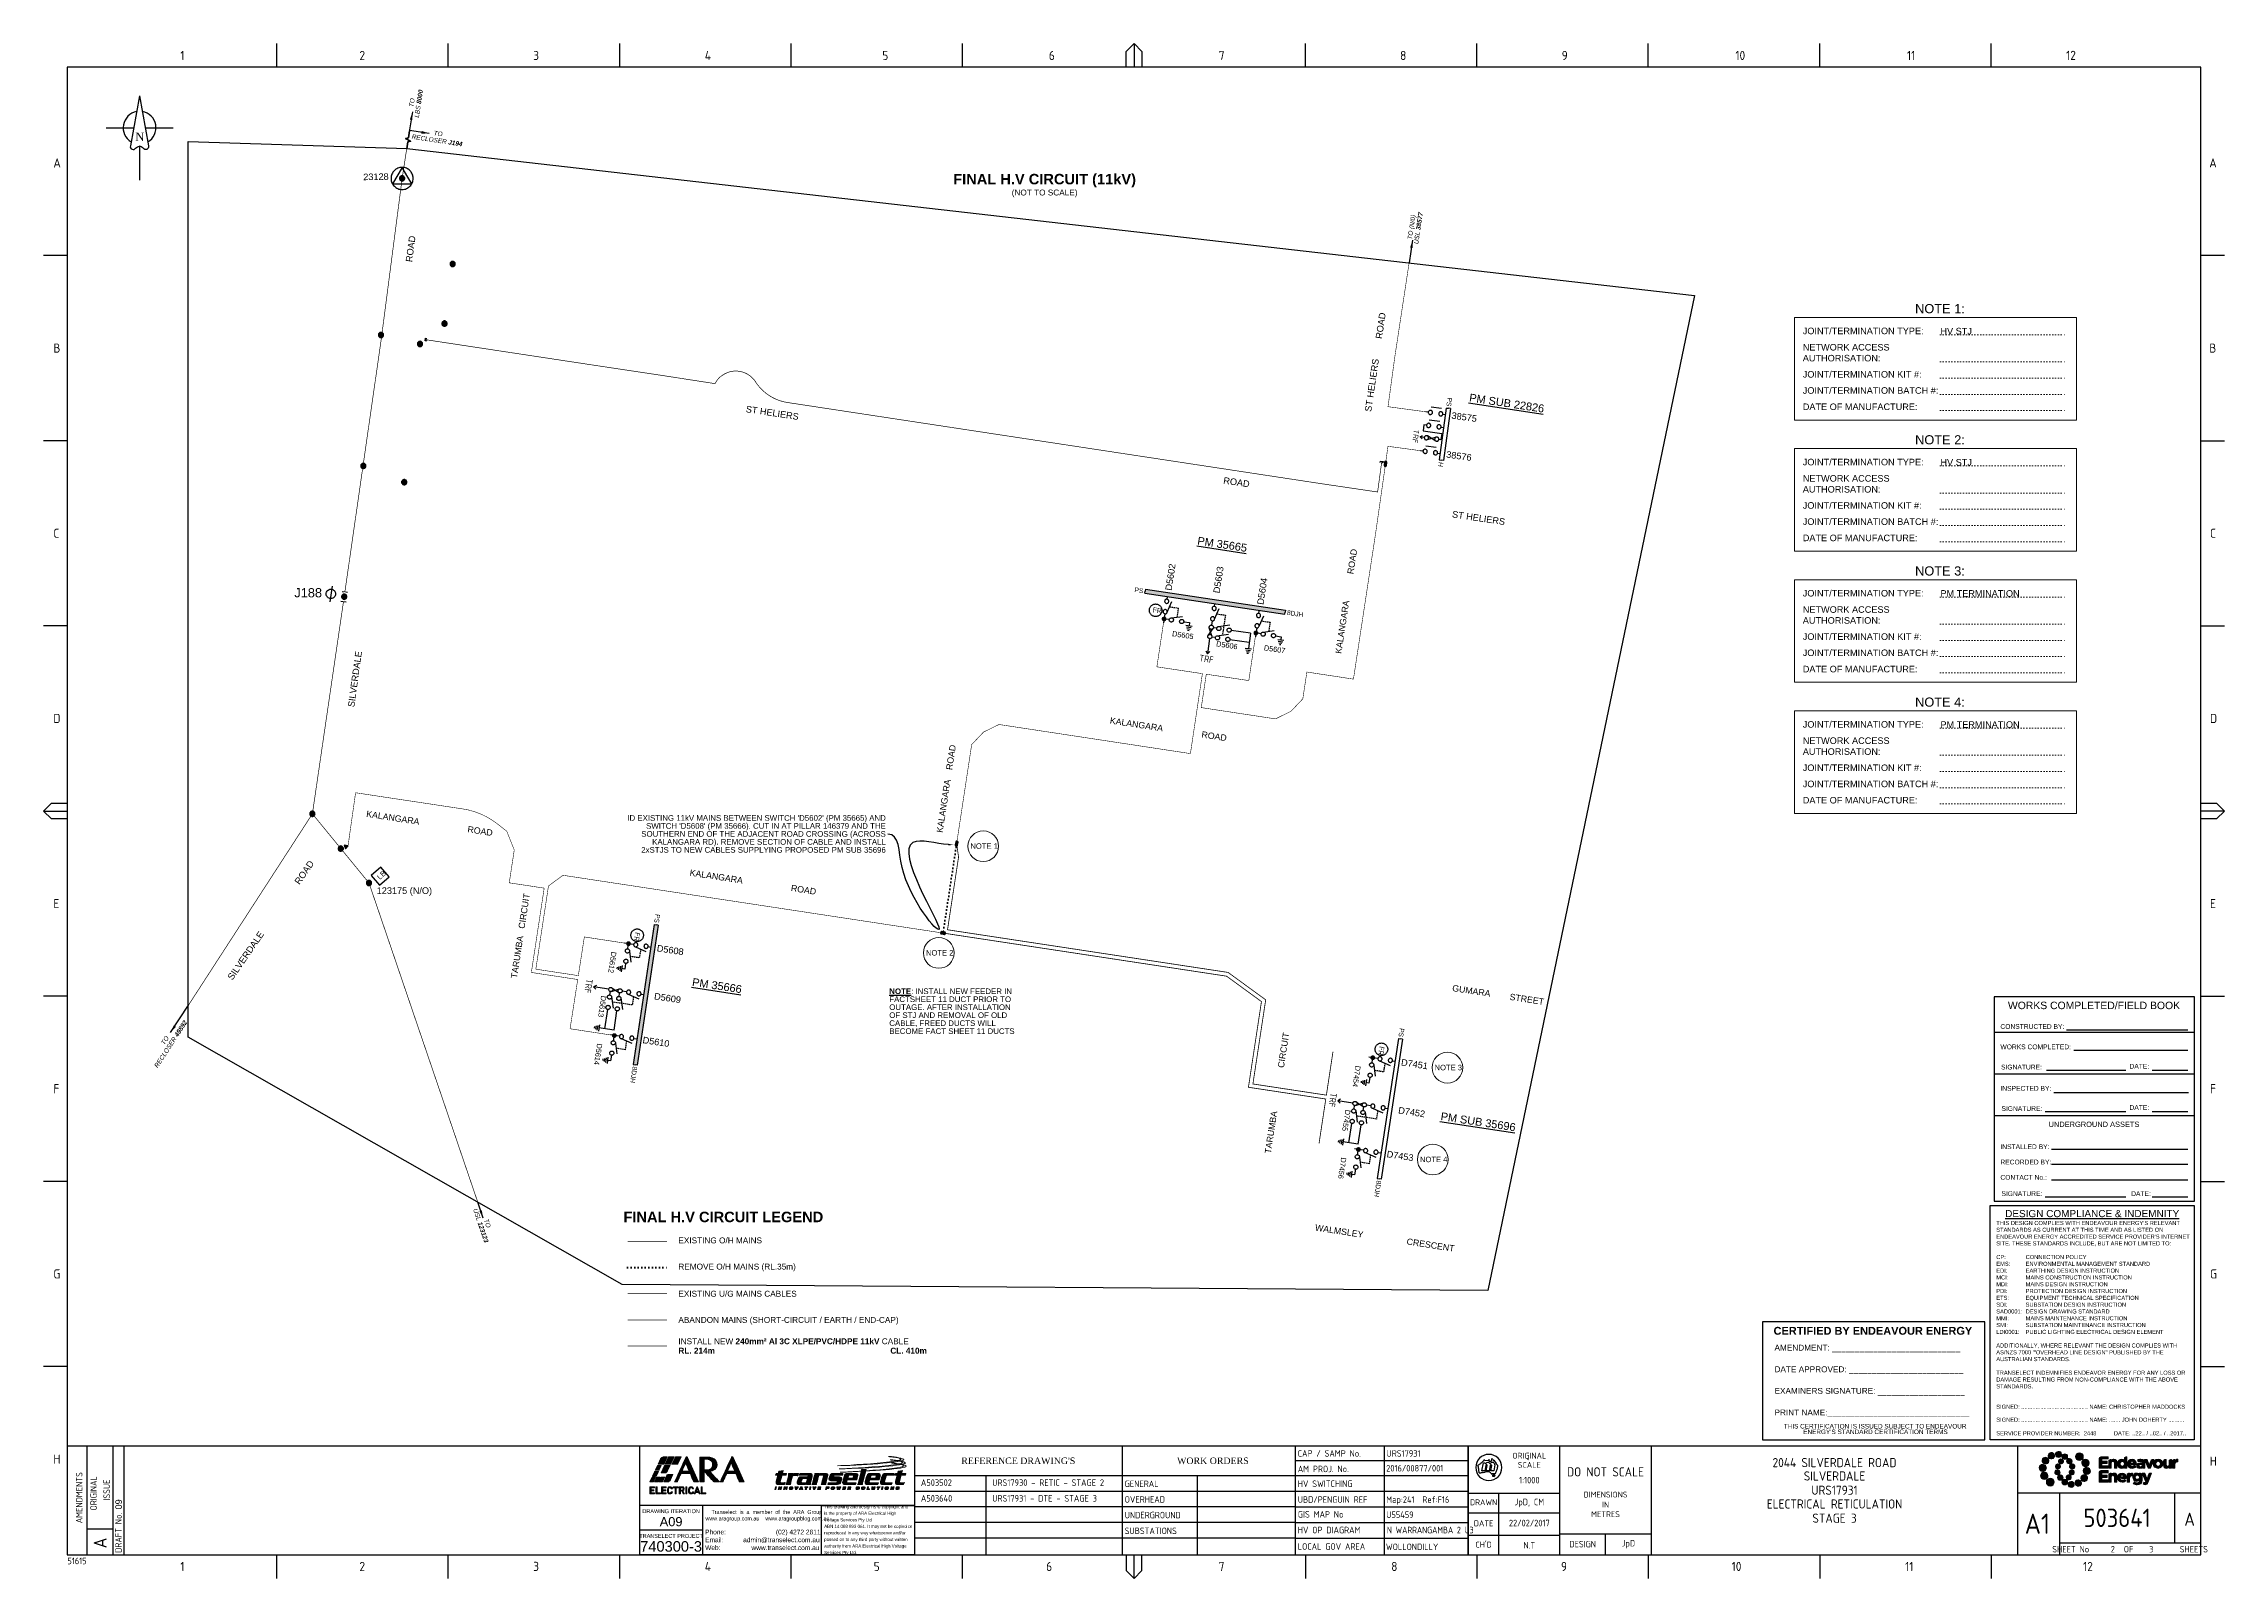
# Paper-space layout 'HV Circuit' of a CAD drawing. Header units: metres, sheet in millimetres. Extents: x -9 to 825, y -5 to 581.
# The model-space entities are those that its viewports show. They can reach past a viewport. Long polylines and large blocks are cut down to what shows.
import ezdxf
from ezdxf import colors
from ezdxf.entities.mleader import LeaderData, LeaderLine
from ezdxf.enums import TextEntityAlignment as Align
from ezdxf.math import Vec2, Vec3

# ---------------------------------------------------------------- set-up
doc = ezdxf.new("R2010")
doc.units = ezdxf.units.M
for name, pattern in [('A', [0]), ('Cable Exist OH', [1, 1, 0]), ('Cable New OH', [6, 4, -2]), ('CENTERX2', [4, 2.5, -0.5, 0.5, -0.5]), ('DASHED', [0.75, 0.5, -0.25]), ('DIVIDE', [1.25, 0.5, -0.25, 0, -0.25, 0, -0.25]), ('DIVIDE2', [0.625, 0.25, -0.125, 0, -0.125, 0, -0.125]), ('DOT', [0.25, 0, -0.25]), ('DOTX2', [0.5, 0, -0.5]), ('IECLCENT', [15.5, 9.5, -2, 2, -2])]:
    doc.linetypes.add(name, pattern=pattern)
doc.layers.get('0').update_dxf_attribs({"color": 6})
doc.layers.add('_WAE', color=1, linetype='Continuous', lineweight=20, true_color=0xff0000)
for name, color, linetype in [('Equip_HV_NEW', 2, 'Continuous'), ('Equip_SP_HV_EXT', 7, 'Continuous'), ('Equip_SP_HV_NEW', 2, 'Continuous'), ('Mains_HV_EXT', 7, 'Continuous'), ('Mains_HV_NEW', 2, 'Continuous'), ('Mains_HV_NEW_U72', 2, 'Continuous'), ('Notes', 7, 'Continuous'), ('Notes_HV_MISC', 7, 'Continuous'), ('Sub_HV_EXT', 7, 'Continuous'), ('Sub_SP_TR_HV_LV_EXT', 7, 'Continuous'), ('SupportsOH_SP_TR_HV_LV_SL_EXT', 7, 'Continuous'), ('SupportsOH_SP_TR_HV_LV_SL_NEW', 7, 'Continuous'), ('SupportsUG_SP_EXT', 7, 'Continuous'), ('SupportsUG_SP_HV_EXT', 7, 'Continuous')]:
    doc.layers.add(name, color=color, linetype=linetype)
doc.layers.add('Mains_HV_New_U77', color=1, linetype='Cable 1', lineweight=35)
doc.layers.add('Viewports', color=6, linetype='Continuous', plot=False)
doc.styles.add('ARIAL', font='arial.ttf', dxfattribs={"height": 2})
doc.styles.add('HVSW_LABEL', font='arial.ttf')
doc.styles.add('iecARIAL', font='arial.ttf', dxfattribs={"height": 2})
doc.styles.add('iecISOCP', font='isocp.shx')
doc.styles.add('iecNAME', font='times.ttf')
doc.styles.add('iecTimesNewRoman', font='times.ttf')
doc.styles.add('IESYMBOL1', font='isocp.shx')
doc.styles.add('POLE_LABEL', font='arial.ttf')
doc.styles.get("Standard").update_dxf_attribs({"font": 'arial.ttf'})
doc.styles.add('SWG_LABEL', font='arial.ttf')
doc.styles.add('SWITCH_LABEL', font='arial.ttf', dxfattribs={"height": 2.5})
doc.linetypes.add('Cable 1', pattern='A,7,-3,["//",Standard,S=1.5,R=0,X=-2.1,Y=-0.7],-0.001', length=10.001)
doc.linetypes.add('Cable New UG', pattern='A,7,-0.25,["x",Standard,S=2,R=0,X=0.2,Y=-0.8],-2.1', length=9.35)
doc.dimstyles.new('UGT1', dxfattribs={"dimtxt": 2.5, "dimasz": 2, "dimexe": 1.25, "dimexo": 0.625, "dimgap": 1, "dimtad": 1, "dimjust": 1, "dimlfac": 1000, "dimtxsty": 'iecISOCP', "dimblk1": 'M05', "dimblk2": 'NONE', "dimsah": 1, "dimcen": 0, "dimse1": 1, "dimse2": 1, "dimadec": 0, "dimazin": 0, "dimtfac": 1, "dimtmove": 0, "dimatfit": 3, "dimfxl": 1, "dimarcsym": 0})

psp = doc.layouts.new('HV Circuit')

# ---------------------------------------------------------------- texts
at = {"layer": '_WAE', "color": 51, "true_color": 0xf7f281, "char_height": 3.5, "attachment_point": 1}
for s, insert in [('{\\C256;NOTE 1:}', (706.42, 481.56)), ('{\\C256;NOTE 2:}', (706.42, 431.45)), ('{\\C256;NOTE 3:}', (706.42, 381.34)), ('{\\C256;NOTE 4:}', (706.42, 331.23))]:
    psp.add_mtext_dynamic_manual_height_columns(s, width=64.1316, gutter_width=4, heights=[0], dxfattribs=dict(at, insert=insert))
at = {"layer": '_WAE', "char_height": 2.08, "attachment_point": 1}
for s, insert in [('NOTE 1', (345.42, 275.5)), ('NOTE 2', (328.43, 234.73)), ('NOTE 3', (522.79, 190.89)), ('NOTE 4', (517.21, 155.77))]:
    psp.add_mtext_dynamic_manual_height_columns(s, width=22.2168, gutter_width=4, heights=[0], dxfattribs=dict(at, insert=insert))
at = {"layer": 'Notes', "color": 7, "linetype": 'Continuous', "style": 'iecARIAL'}
for s, p in [('EXISTING O/H MAINS', (233.82, 123.79)), ('REMOVE O/H MAINS (RL.35m)', (233.82, 113.79)), ('EXISTING U/G MAINS CABLES', (233.82, 103.42)), ('ABANDON MAINS (SHORT-CIRCUIT / EARTH / END-CAP)', (233.82, 93.42))]:
    psp.add_text(s, height=2.25, dxfattribs=at).set_placement(p, align=Align.MIDDLE_LEFT)
at = {"layer": 'Notes', "char_height": 1.75, "attachment_point": 5, "line_spacing_factor": 0.9, "style": 'iecARIAL'}
for s, insert, rotation in [('{\\fArial|b0|i1|c0|p34;TO\\PLBS \\fArial|b1|i1|c0|p34;8000}', (133.3, 558.34), 81.35651), ('{\\fArial|b0|i1|c0|p34;TO\\PRECLOSER \\fArial|b1|i1|c0|p34;J194}', (141.82, 545.4), 351.35651), ('{\\fArial|b0|i1|c0|p34;TO (N/0)\\PUSL \\fArial|b1|i1|c0|p34;38577\\fArial|b0|i1|c0|p34; }', (515.3, 510.75), 81.35651)]:
    psp.add_mtext(s, dxfattribs=dict(at, insert=insert, rotation=rotation))
at = {"layer": 'Notes', "linetype": 'Continuous', "insert": (373.77, 526.85), "char_height": 5, "attachment_point": 5, "line_spacing_factor": 0.9, "style": 'iecARIAL'}
psp.add_mtext('{\\fArial|b1|i0|c0|p34;\\H0.8x;FINAL H.V CIRCUIT (11kV)\\P\\fArial|b0|i0|c0|p34;\\H0.5625x;(NOT TO SCALE)}', dxfattribs=at)
at = {"layer": 'Notes', "linetype": 'Continuous', "insert": (251.01, 132.73), "char_height": 5, "width": 96.1806, "attachment_point": 5, "style": 'iecARIAL'}
psp.add_mtext('{\\fArial|b1|i0|c0|p34;\\H0.8x;FINAL H.V CIRCUIT LEGEND}', dxfattribs=at)
at = {"layer": 'Notes', "insert": (233.82, 83.44), "char_height": 2.25, "width": 113.6298, "attachment_point": 4, "line_spacing_factor": 0.96, "style": 'ARIAL'}
psp.add_mtext('INSTALL NEW {\\fArial|b1|i0|c0|p34;240mm² Al 3C XLPE/PVC/HDPE 11kV }CABLE \\P{\\fArial|b1|i0|c0|p34;RL. 214m ^I^I^I^I^I^I^I^ICL. 410m}', dxfattribs=at)

msp = doc.modelspace()

# ---------------------------------------------------------------- texts
at = {"layer": 'Notes_HV_MISC'}
for s, rotation, p in [('DUNBAR ST', 81.481873, (278978.64709, 6245360.60154)), ('TAYLORS RD', 351.971985, (278917.53434, 6245328.17103)), ('ROAD', 82.15242, (278488.94158, 6245318.42973)), ('ST HELIERS        ROAD', 81.59644999, (278857.57012, 6245275.15713)), ('ST HELIERS', 351.59645, (278627.15521, 6245255.78838)), ('ROAD', 351.59645, (278804.54679, 6245229.27003)), ('ST HELIERS', 351.59645, (278897.06346, 6245215.6084)), ('SILVERDALE', 82.15242, (278467.64112, 6245154.02443)), ('ROAD', 55.32662485, (278448.2899, 6245080.17091)), ('SILVERDALE', 55.32662485, (278425.91227, 6245048.38987))]:
    msp.add_text(s, height=2.5, rotation=rotation, dxfattribs=at).set_placement(p, align=Align.MIDDLE_CENTER)
at = {"layer": 'Notes_HV_MISC', "color": 7, "linetype": 'DIVIDE'}
for s, p in [('%%UPM SUB 22826', (278893.31741, 6245260.19335)), ('%%UPM 35665', (278789.43082, 6245205.49973)), ('%%UPM 35666', (278596.36017, 6245036.88479)), ('%%UPM SUB 35696', (278882.39376, 6244985.59413))]:
    msp.add_text(s, height=3, rotation=351.35555613, dxfattribs=at).set_placement(p)
at = {"layer": 'Notes_HV_MISC', "color": 7, "char_height": 2.4, "attachment_point": 7, "line_spacing_factor": 0.6}
for s, insert, rotation in [('{\\fArial|b0|i0|c0|p39;KALANGARA           ROAD}', (278844.62212, 6245163.61655), 81.35555614), ('{\\fArial|b0|i0|c0|p39;KALANGARA                ROAD}', (278756.02416, 6245137.06188), 351.35555613), ('{\\fArial|b0|i0|c0|p39;KALANGARA    ROAD}', (278692.27336, 6245095.2218), 81.35555614), ('{\\fArial|b0|i0|c0|p39;KALANGARA                    ROAD}', (278471.85346, 6245101.38831), 351.35555613), ('{\\fArial|b0|i0|c0|p39;KALANGARA                    ROAD}', (278595.45626, 6245078.94228), 351.35555613), ('{\\fArial|b0|i0|c0|p39;TARUMBA   CIRCUIT}', (278529.62483, 6245039.56829), 81.35555614), ('{\\fArial|b0|i0|c0|p39;GUMARA        STREET}', (278886.85517, 6245034.83422), 351.35555613), ('{\\fArial|b0|i0|c0|p39;TARUMBA                  CIRCUIT}', (278817.70765, 6244972.59942), 81.35555614), ('{\\fArial|b0|i0|c0|p39;WALMSLEY                  CRESCENT}', (278834.4229, 6244943.31628), 351.35555613)]:
    msp.add_mtext(s, dxfattribs=dict(at, insert=insert, rotation=rotation))

# ---------------------------------------------------------------- blocks, each defined once
blk = doc.blocks.new('NorthPnt 11(NP11)')
for p, q in [((-19.7, 0), (-3.5, 0)), ((-0.1, -10.9), (-0.1, -30.8)), ((3.3, 0), (19.7, 0))]:
    blk.add_line(p, q)
for points in [[(-0.1, 18.8), (-5.4, -10.7, 0.877048), (-2.3, -11.9, -0.1543), (-0.1, -10.9, 0.090511)], [(-0.1, 18.8), (5.3, -10.7, -0.877048), (2.1, -11.9, 0.1543), (-0.1, -10.9, -0.090511)]]:
    blk.add_lwpolyline(points, format="xyb")
for start, end in [(100.5988, 238.8643), (300.0994, 80.4374)]:
    blk.add_arc((0, 0), 9.64, start, end)
at = {"color": 7, "style": 'iecNAME'}
blk.add_text('N', height=5.02, dxfattribs=at).set_placement((-2.6, -7.8))
blk = doc.blocks.new('_None')
blk = doc.blocks.new('M05')
blk.add_hatch(color=256).paths.add_polyline_path([(-2, 0), (-0.7, -0.75), (-0.7, 0.75)])
at = {"color": 1}
blk.add_lwpolyline([(-0.7, 0.75), (-0.7, -0.75), (-2, 0)], close=True, dxfattribs=at)
blk = doc.blocks.new('Logo_ARA_Elec')
at = {"layer": 'Notes', "lineweight": 0, "true_color": 0x435464}
h = blk.add_hatch(color=251, dxfattribs=at)
h.dxf.hatch_style = 2
edge = h.paths.add_edge_path()
edge.add_spline(control_points=[(0.58, 3.89), (0.58, 3.89), (1.02, 4.85), (1.02, 4.85), (1.05, 4.89), (1.08, 4.92), (1.13, 4.92), (1.14, 4.92), (1.15, 4.92), (1.17, 4.92), (1.17, 4.92), (1.84, 4.92), (1.84, 4.92), (1.84, 4.92), (1.4, 3.98), (1.4, 3.98), (1.38, 3.93), (1.34, 3.9), (1.29, 3.9), (1.28, 3.9), (1.27, 3.89), (1.25, 3.89), (1.25, 3.89), (0.58, 3.89), (0.58, 3.89)], knot_values=[0, 0, 0, 0, 1, 1, 1, 2, 2, 2, 3, 3, 3, 4, 4, 4, 5, 5, 5, 6, 6, 6, 7, 7, 7, 8, 8, 8, 8], degree=3, periodic=0)
h = blk.add_hatch(color=251, dxfattribs=at)
h.dxf.hatch_style = 2
edge = h.paths.add_edge_path()
edge.add_spline(control_points=[(1.18, 5.18), (1.18, 5.18), (1.63, 6.13), (1.63, 6.13), (1.65, 6.18), (1.68, 6.2), (1.73, 6.21), (1.74, 6.21), (1.76, 6.21), (1.77, 6.21), (1.77, 6.21), (2.44, 6.21), (2.44, 6.21), (2.44, 6.21), (2, 5.27), (2, 5.27), (1.98, 5.22), (1.94, 5.19), (1.89, 5.18), (1.88, 5.18), (1.87, 5.18), (1.86, 5.18), (1.86, 5.18), (1.18, 5.18), (1.18, 5.18)], knot_values=[0, 0, 0, 0, 1, 1, 1, 2, 2, 2, 3, 3, 3, 4, 4, 4, 5, 5, 5, 6, 6, 6, 7, 7, 7, 8, 8, 8, 8], degree=3, periodic=0)
at = {"layer": 'Notes', "lineweight": 0, "true_color": 0xecaa20}
h = blk.add_hatch(color=40, dxfattribs=at)
h.dxf.hatch_style = 2
edge = h.paths.add_edge_path()
edge.add_spline(control_points=[(2.34, 7.67), (2.46, 7.91), (2.65, 8.06), (2.9, 8.09), (2.92, 8.09), (2.95, 8.1), (3.06, 8.1), (3.06, 8.1), (3.06, 8.1), (3.06, 8.1), (3.06, 8.1), (3.78, 8.1), (3.78, 8.1), (3.78, 8.1), (3.08, 6.6), (3.08, 6.6), (3.04, 6.53), (2.98, 6.48), (2.91, 6.47), (2.89, 6.47), (2.87, 6.47), (2.85, 6.47), (2.85, 6.47), (1.78, 6.47), (1.78, 6.47), (1.78, 6.47), (2.34, 7.67), (2.34, 7.67)], knot_values=[0, 0, 0, 0, 1, 1, 1, 2, 2, 2, 3, 3, 3, 4, 4, 4, 5, 5, 5, 6, 6, 6, 7, 7, 7, 8, 8, 8, 9, 9, 9, 9], degree=3, periodic=0)
h = blk.add_hatch(color=40, dxfattribs=at)
h.dxf.hatch_style = 2
edge = h.paths.add_edge_path()
edge.add_spline(control_points=[(3.86, 5.01), (3.74, 4.77), (3.55, 4.62), (3.3, 4.59), (3.28, 4.59), (3.25, 4.58), (3.14, 4.58), (3.14, 4.58), (3.14, 4.58), (3.14, 4.58), (3.14, 4.58), (2.42, 4.58), (2.42, 4.58), (2.42, 4.58), (3.12, 6.08), (3.12, 6.08), (3.16, 6.15), (3.22, 6.2), (3.29, 6.21), (3.31, 6.21), (3.33, 6.21), (3.35, 6.21), (3.35, 6.21), (4.42, 6.21), (4.42, 6.21), (4.42, 6.21), (3.86, 5.01), (3.86, 5.01)], knot_values=[0, 0, 0, 0, 1, 1, 1, 2, 2, 2, 3, 3, 3, 4, 4, 4, 5, 5, 5, 6, 6, 6, 7, 7, 7, 8, 8, 8, 9, 9, 9, 9], degree=3, periodic=0)
h = blk.add_hatch(color=40, dxfattribs=at)
h.dxf.hatch_style = 2
edge = h.paths.add_edge_path()
edge.add_spline(control_points=[(3.3, 6.47), (3.3, 6.47), (4.01, 7.97), (4.01, 7.97), (4.04, 8.05), (4.1, 8.09), (4.17, 8.09), (4.19, 8.1), (4.21, 8.1), (4.23, 8.1), (4.23, 8.1), (5.3, 8.1), (5.3, 8.1), (5.3, 8.1), (4.6, 6.6), (4.6, 6.6), (4.57, 6.53), (4.51, 6.48), (4.43, 6.47), (4.41, 6.47), (4.39, 6.47), (4.37, 6.47), (4.37, 6.47), (3.3, 6.47), (3.3, 6.47)], knot_values=[0, 0, 0, 0, 1, 1, 1, 2, 2, 2, 3, 3, 3, 4, 4, 4, 5, 5, 5, 6, 6, 6, 7, 7, 7, 8, 8, 8, 8], degree=3, periodic=0)
h = blk.add_hatch(color=40, dxfattribs=at)
h.dxf.hatch_style = 2
edge = h.paths.add_edge_path()
edge.add_spline(control_points=[(4.82, 6.47), (4.82, 6.47), (5.53, 7.97), (5.53, 7.97), (5.56, 8.05), (5.62, 8.09), (5.69, 8.09), (5.71, 8.1), (5.73, 8.1), (5.75, 8.1), (5.75, 8.1), (6.82, 8.1), (6.82, 8.1), (6.82, 8.1), (6.12, 6.6), (6.12, 6.6), (6.09, 6.53), (6.02, 6.48), (5.95, 6.47), (5.93, 6.47), (5.91, 6.47), (5.89, 6.47), (5.89, 6.47), (4.82, 6.47), (4.82, 6.47)], knot_values=[0, 0, 0, 0, 1, 1, 1, 2, 2, 2, 3, 3, 3, 4, 4, 4, 5, 5, 5, 6, 6, 6, 7, 7, 7, 8, 8, 8, 8], degree=3, periodic=0)
at = {"layer": 'Notes', "lineweight": 0, "true_color": 0x435464}
h = blk.add_hatch(color=251, dxfattribs=at)
edge = h.paths.add_edge_path()
edge.add_spline(control_points=[(10.63, 2.63), (10.29, 2.63), (9.99, 2.62), (9.68, 2.63), (9.65, 2.64), (9.59, 2.64), (9.59, 2.64), (9.59, 2.64), (9.55, 2.72), (9.54, 2.74), (9.3, 3.28), (9.07, 3.81), (8.84, 4.35), (8.82, 4.4), (8.78, 4.49), (8.78, 4.49), (8.78, 4.49), (8.68, 4.49), (8.63, 4.49), (8.08, 4.48), (7.53, 4.48), (6.98, 4.49), (6.91, 4.49), (6.8, 4.49), (6.8, 4.49), (6.8, 4.49), (6.76, 4.39), (6.73, 4.33), (6.5, 3.8), (6.26, 3.27), (6.03, 2.74), (6.01, 2.7), (5.97, 2.62), (5.97, 2.62), (5.97, 2.62), (5.9, 2.62), (5.86, 2.63), (5.7, 2.64), (5.55, 2.63), (5.37, 2.63), (5.46, 2.84), (5.55, 3.03), (5.64, 3.22), (6.37, 4.8), (7.11, 6.38), (7.84, 7.96), (7.86, 8.01), (7.91, 8.1), (7.91, 8.1), (7.91, 8.1), (8.14, 8.1), (8.14, 8.1), (8.14, 8.1), (8.19, 8.01), (8.21, 7.96), (8.99, 6.25), (9.77, 4.54), (10.54, 2.83), (10.57, 2.77), (10.59, 2.71), (10.63, 2.63)], knot_values=[0, 0, 0, 0, 1, 1, 1, 2, 2, 2, 3, 3, 3, 4, 4, 4, 5, 5, 5, 6, 6, 6, 7, 7, 7, 8, 8, 8, 9, 9, 9, 10, 10, 10, 11, 11, 11, 12, 12, 12, 13, 13, 13, 14, 14, 14, 15, 15, 15, 16, 16, 16, 17, 17, 17, 18, 18, 18, 19, 19, 19, 20, 20, 20, 20], degree=3, periodic=0)
edge = h.paths.add_edge_path()
edge.add_spline(control_points=[(8.57, 4.97), (8.31, 5.56), (8.06, 6.14), (7.8, 6.74), (7.53, 6.14), (7.28, 5.56), (7.02, 4.97), (7.54, 4.97), (8.04, 4.97), (8.57, 4.97)], knot_values=[0, 0, 0, 0, 1, 1, 1, 2, 2, 2, 3, 3, 3, 3], degree=3, periodic=0)
h = blk.add_hatch(color=251, dxfattribs=at)
edge = h.paths.add_edge_path()
edge.add_spline(control_points=[(13.1, 4.86), (13.31, 4.92), (13.51, 4.96), (13.7, 5.03), (14.47, 5.33), (14.85, 6.08), (14.63, 6.85), (14.46, 7.44), (13.79, 7.97), (13.1, 8), (12.38, 8.03), (11.66, 8.02), (10.94, 8.03), (10.92, 8.03), (10.91, 8.02), (10.89, 8.02), (10.89, 6.22), (10.89, 4.43), (10.89, 2.64), (11.2, 2.64), (11.5, 2.64), (11.82, 2.64), (11.82, 3.41), (11.82, 4.17), (11.82, 4.97), (11.88, 4.9), (11.91, 4.87), (11.94, 4.83), (12.59, 4.13), (13.23, 3.43), (13.88, 2.73), (13.89, 2.71), (13.98, 2.64), (13.98, 2.64), (13.98, 2.64), (14.08, 2.63), (14.1, 2.63), (14.43, 2.63), (14.76, 2.63), (15.09, 2.63), (15.09, 2.63), (15.16, 2.63), (15.16, 2.63), (14.49, 3.36), (13.76, 4.15), (13.1, 4.86)], knot_values=[0, 0, 0, 0, 1, 1, 1, 2, 2, 2, 3, 3, 3, 4, 4, 4, 5, 5, 5, 6, 6, 6, 7, 7, 7, 8, 8, 8, 9, 9, 9, 10, 10, 10, 11, 11, 11, 12, 12, 12, 13, 13, 13, 14, 14, 14, 15, 15, 15, 15], degree=3, periodic=0)
edge = h.paths.add_edge_path()
edge.add_spline(control_points=[(11.82, 5.29), (11.82, 6.04), (11.82, 6.78), (11.82, 7.55), (12.23, 7.54), (12.63, 7.6), (13.02, 7.45), (13.52, 7.26), (13.78, 6.79), (13.7, 6.23), (13.62, 5.71), (13.24, 5.33), (12.72, 5.29), (12.43, 5.27), (12.13, 5.29), (11.82, 5.29)], knot_values=[0, 0, 0, 0, 1, 1, 1, 2, 2, 2, 3, 3, 3, 4, 4, 4, 5, 5, 5, 5], degree=3, periodic=0)
h = blk.add_hatch(color=251, dxfattribs=at)
edge = h.paths.add_edge_path()
edge.add_spline(control_points=[(20.58, 2.63), (20.25, 2.63), (19.94, 2.62), (19.63, 2.63), (19.61, 2.64), (19.54, 2.64), (19.54, 2.64), (19.54, 2.64), (19.5, 2.72), (19.49, 2.74), (19.25, 3.28), (19.02, 3.81), (18.79, 4.35), (18.77, 4.4), (18.73, 4.49), (18.73, 4.49), (18.73, 4.49), (18.64, 4.49), (18.58, 4.49), (18.03, 4.48), (17.48, 4.48), (16.93, 4.49), (16.87, 4.49), (16.76, 4.49), (16.76, 4.49), (16.76, 4.49), (16.71, 4.39), (16.69, 4.33), (16.46, 3.8), (16.22, 3.27), (15.98, 2.74), (15.97, 2.7), (15.93, 2.62), (15.93, 2.62), (15.93, 2.62), (15.86, 2.62), (15.81, 2.63), (15.66, 2.64), (15.5, 2.63), (15.32, 2.63), (15.42, 2.84), (15.5, 3.03), (15.59, 3.22), (16.33, 4.8), (17.06, 6.38), (17.79, 7.96), (17.81, 8.01), (17.86, 8.1), (17.86, 8.1), (17.86, 8.1), (18.09, 8.1), (18.09, 8.1), (18.09, 8.1), (18.14, 8.01), (18.16, 7.96), (18.94, 6.25), (19.72, 4.54), (20.5, 2.83), (20.52, 2.77), (20.55, 2.71), (20.58, 2.63)], knot_values=[0, 0, 0, 0, 1, 1, 1, 2, 2, 2, 3, 3, 3, 4, 4, 4, 5, 5, 5, 6, 6, 6, 7, 7, 7, 8, 8, 8, 9, 9, 9, 10, 10, 10, 11, 11, 11, 12, 12, 12, 13, 13, 13, 14, 14, 14, 15, 15, 15, 16, 16, 16, 17, 17, 17, 18, 18, 18, 19, 19, 19, 20, 20, 20, 20], degree=3, periodic=0)
edge = h.paths.add_edge_path()
edge.add_spline(control_points=[(18.52, 4.97), (18.26, 5.56), (18.01, 6.14), (17.75, 6.74), (17.49, 6.14), (17.23, 5.56), (16.97, 4.97), (17.5, 4.97), (17.99, 4.97), (18.52, 4.97)], knot_values=[0, 0, 0, 0, 1, 1, 1, 2, 2, 2, 3, 3, 3, 3], degree=3, periodic=0)
h = blk.add_hatch(color=251, dxfattribs=at)
h.dxf.hatch_style = 2
edge = h.paths.add_edge_path()
edge.add_spline(control_points=[(-0.02, 2.61), (-0.02, 2.61), (0.42, 3.56), (0.42, 3.56), (0.45, 3.61), (0.48, 3.63), (0.53, 3.64), (0.54, 3.64), (0.55, 3.64), (0.57, 3.64), (0.57, 3.64), (1.24, 3.64), (1.24, 3.64), (1.24, 3.64), (0.8, 2.7), (0.8, 2.7), (0.78, 2.65), (0.74, 2.62), (0.69, 2.61), (0.68, 2.61), (0.67, 2.61), (0.65, 2.61), (0.65, 2.61), (-0.02, 2.61), (-0.02, 2.61)], knot_values=[0, 0, 0, 0, 1, 1, 1, 2, 2, 2, 3, 3, 3, 4, 4, 4, 5, 5, 5, 6, 6, 6, 7, 7, 7, 8, 8, 8, 8], degree=3, periodic=0)
at = {"layer": 'Notes', "lineweight": 0, "true_color": 0xecaa20}
h = blk.add_hatch(color=40, dxfattribs=at)
h.dxf.hatch_style = 2
h.paths.add_polyline_path([(0, 0), (0, 1.55), (0.99, 1.55), (0.99, 1.34), (0.24, 1.34), (0.24, 0.89), (0.88, 0.89), (0.88, 0.68), (0.24, 0.68), (0.24, 0.21), (0.99, 0.21), (0.99, 0)])
at = {"layer": 'Notes', "lineweight": 0, "true_color": 0x435464}
h = blk.add_hatch(color=251, dxfattribs=at)
h.dxf.hatch_style = 2
edge = h.paths.add_edge_path()
edge.add_spline(control_points=[(0.97, 2.61), (0.97, 2.61), (1.42, 3.56), (1.42, 3.56), (1.44, 3.61), (1.47, 3.63), (1.52, 3.64), (1.53, 3.64), (1.55, 3.64), (1.56, 3.64), (1.56, 3.64), (2.23, 3.64), (2.23, 3.64), (2.23, 3.64), (1.79, 2.7), (1.79, 2.7), (1.77, 2.65), (1.73, 2.62), (1.68, 2.61), (1.67, 2.61), (1.66, 2.61), (1.65, 2.61), (1.65, 2.61), (0.97, 2.61), (0.97, 2.61)], knot_values=[0, 0, 0, 0, 1, 1, 1, 2, 2, 2, 3, 3, 3, 4, 4, 4, 5, 5, 5, 6, 6, 6, 7, 7, 7, 8, 8, 8, 8], degree=3, periodic=0)
at = {"layer": 'Notes', "lineweight": 0, "true_color": 0xecaa20}
h = blk.add_hatch(color=40, dxfattribs=at)
h.dxf.hatch_style = 2
h.paths.add_polyline_path([(1.31, 0), (1.31, 1.55), (1.55, 1.55), (1.55, 0.21), (2.3, 0.21), (2.3, 0)])
at = {"layer": 'Notes', "lineweight": 0, "true_color": 0x435464}
h = blk.add_hatch(color=251, dxfattribs=at)
h.dxf.hatch_style = 2
edge = h.paths.add_edge_path()
edge.add_spline(control_points=[(1.96, 2.61), (1.96, 2.61), (2.4, 3.56), (2.4, 3.56), (2.42, 3.61), (2.46, 3.63), (2.51, 3.64), (2.52, 3.64), (2.53, 3.64), (2.55, 3.64), (2.55, 3.64), (3.22, 3.64), (3.22, 3.64), (3.22, 3.64), (2.78, 2.7), (2.78, 2.7), (2.76, 2.65), (2.72, 2.62), (2.67, 2.61), (2.66, 2.61), (2.65, 2.61), (2.63, 2.61), (2.63, 2.61), (1.96, 2.61), (1.96, 2.61)], knot_values=[0, 0, 0, 0, 1, 1, 1, 2, 2, 2, 3, 3, 3, 4, 4, 4, 5, 5, 5, 6, 6, 6, 7, 7, 7, 8, 8, 8, 8], degree=3, periodic=0)
at = {"layer": 'Notes', "lineweight": 0, "true_color": 0xecaa20}
h = blk.add_hatch(color=40, dxfattribs=at)
h.dxf.hatch_style = 2
h.paths.add_polyline_path([(2.56, 0), (2.56, 1.55), (3.56, 1.55), (3.56, 1.34), (2.8, 1.34), (2.8, 0.89), (3.45, 0.89), (3.45, 0.68), (2.8, 0.68), (2.8, 0.21), (3.56, 0.21), (3.56, 0)])
h = blk.add_hatch(color=40, dxfattribs=at)
h.dxf.hatch_style = 2
edge = h.paths.add_edge_path()
edge.add_spline(control_points=[(4.46, 3.04), (4.34, 2.8), (4.15, 2.65), (3.9, 2.62), (3.88, 2.62), (3.85, 2.61), (3.74, 2.61), (3.74, 2.61), (3.74, 2.61), (3.74, 2.61), (3.74, 2.61), (3.02, 2.61), (3.02, 2.61), (3.02, 2.61), (3.72, 4.11), (3.72, 4.11), (3.76, 4.18), (3.82, 4.23), (3.89, 4.24), (3.91, 4.24), (3.93, 4.24), (3.95, 4.24), (3.95, 4.24), (5.02, 4.24), (5.02, 4.24), (5.02, 4.24), (4.46, 3.04), (4.46, 3.04)], knot_values=[0, 0, 0, 0, 1, 1, 1, 2, 2, 2, 3, 3, 3, 4, 4, 4, 5, 5, 5, 6, 6, 6, 7, 7, 7, 8, 8, 8, 9, 9, 9, 9], degree=3, periodic=0)
h = blk.add_hatch(color=40, dxfattribs=at)
h.dxf.hatch_style = 2
edge = h.paths.add_edge_path()
edge.add_spline(control_points=[(4.38, -0.01), (4.22, -0.01), (4.08, 0.05), (3.97, 0.15), (3.82, 0.31), (3.82, 0.48), (3.82, 0.78), (3.82, 1.07), (3.82, 1.25), (3.97, 1.4), (4.08, 1.51), (4.22, 1.56), (4.38, 1.56), (4.67, 1.56), (4.88, 1.4), (4.93, 1.09), (4.93, 1.09), (4.69, 1.09), (4.69, 1.09), (4.66, 1.24), (4.55, 1.35), (4.38, 1.35), (4.29, 1.35), (4.21, 1.32), (4.15, 1.26), (4.08, 1.18), (4.06, 1.09), (4.06, 0.78), (4.06, 0.46), (4.08, 0.37), (4.15, 0.29), (4.21, 0.23), (4.29, 0.2), (4.38, 0.2), (4.55, 0.2), (4.66, 0.31), (4.7, 0.46), (4.7, 0.46), (4.93, 0.46), (4.93, 0.46), (4.88, 0.15), (4.66, -0.01), (4.38, -0.01)], knot_values=[0, 0, 0, 0, 1, 1, 1, 2, 2, 2, 3, 3, 3, 4, 4, 4, 5, 5, 5, 6, 6, 6, 7, 7, 7, 8, 8, 8, 9, 9, 9, 10, 10, 10, 11, 11, 11, 12, 12, 12, 13, 13, 13, 14, 14, 14, 14], degree=3, periodic=0)
h = blk.add_hatch(color=40, dxfattribs=at)
h.dxf.hatch_style = 2
h.paths.add_polyline_path([(5.73, 1.34), (5.73, 0), (5.49, 0), (5.49, 1.34), (5.07, 1.34), (5.07, 1.55), (6.16, 1.55), (6.16, 1.34)])
h = blk.add_hatch(color=40, dxfattribs=at)
h.dxf.hatch_style = 2
edge = h.paths.add_edge_path()
edge.add_spline(control_points=[(7.28, 0), (7.28, 0), (6.95, 0.65), (6.95, 0.65), (6.95, 0.65), (6.66, 0.65), (6.66, 0.65), (6.66, 0.65), (6.66, 0), (6.66, 0), (6.66, 0), (6.42, 0), (6.42, 0), (6.42, 0), (6.42, 1.55), (6.42, 1.55), (6.42, 1.55), (7.03, 1.55), (7.03, 1.55), (7.32, 1.55), (7.51, 1.36), (7.51, 1.1), (7.51, 0.88), (7.37, 0.73), (7.2, 0.69), (7.2, 0.69), (7.56, 0), (7.56, 0), (7.56, 0), (7.28, 0), (7.28, 0)], knot_values=[0, 0, 0, 0, 1, 1, 1, 2, 2, 2, 3, 3, 3, 4, 4, 4, 5, 5, 5, 6, 6, 6, 7, 7, 7, 8, 8, 8, 9, 9, 9, 10, 10, 10, 10], degree=3, periodic=0)
edge = h.paths.add_edge_path()
edge.add_spline(control_points=[(7.01, 1.34), (7.01, 1.34), (6.66, 1.34), (6.66, 1.34), (6.66, 1.34), (6.66, 0.85), (6.66, 0.85), (6.66, 0.85), (7.01, 0.85), (7.01, 0.85), (7.17, 0.85), (7.27, 0.94), (7.27, 1.1), (7.27, 1.25), (7.17, 1.34), (7.01, 1.34)], knot_values=[0, 0, 0, 0, 1, 1, 1, 2, 2, 2, 3, 3, 3, 4, 4, 4, 5, 5, 5, 5], degree=3, periodic=0)
h = blk.add_hatch(color=40, dxfattribs=at)
h.dxf.hatch_style = 2
h.paths.add_polyline_path([(7.85, 0), (7.85, 1.55), (8.09, 1.55), (8.09, 0)])
h = blk.add_hatch(color=40, dxfattribs=at)
h.dxf.hatch_style = 2
edge = h.paths.add_edge_path()
edge.add_spline(control_points=[(8.99, -0.01), (8.83, -0.01), (8.69, 0.05), (8.59, 0.15), (8.43, 0.31), (8.44, 0.48), (8.44, 0.78), (8.44, 1.07), (8.43, 1.25), (8.59, 1.4), (8.69, 1.51), (8.83, 1.56), (8.99, 1.56), (9.28, 1.56), (9.49, 1.4), (9.55, 1.09), (9.55, 1.09), (9.31, 1.09), (9.31, 1.09), (9.27, 1.24), (9.17, 1.35), (8.99, 1.35), (8.9, 1.35), (8.82, 1.32), (8.76, 1.26), (8.69, 1.18), (8.67, 1.09), (8.67, 0.78), (8.67, 0.46), (8.69, 0.37), (8.76, 0.29), (8.82, 0.23), (8.9, 0.2), (8.99, 0.2), (9.17, 0.2), (9.27, 0.31), (9.31, 0.46), (9.31, 0.46), (9.55, 0.46), (9.55, 0.46), (9.5, 0.15), (9.27, -0.01), (8.99, -0.01)], knot_values=[0, 0, 0, 0, 1, 1, 1, 2, 2, 2, 3, 3, 3, 4, 4, 4, 5, 5, 5, 6, 6, 6, 7, 7, 7, 8, 8, 8, 9, 9, 9, 10, 10, 10, 11, 11, 11, 12, 12, 12, 13, 13, 13, 14, 14, 14, 14], degree=3, periodic=0)
h = blk.add_hatch(color=40, dxfattribs=at)
h.dxf.hatch_style = 2
h.paths.add_polyline_path([(10.73, 0), (10.62, 0.31), (10.01, 0.31), (9.9, 0), (9.65, 0), (10.22, 1.55), (10.41, 1.55), (10.98, 0)])
h.paths.add_polyline_path([(10.32, 1.2), (10.08, 0.51), (10.56, 0.51)])
h = blk.add_hatch(color=40, dxfattribs=at)
h.dxf.hatch_style = 2
h.paths.add_polyline_path([(11.2, 0), (11.2, 1.55), (11.44, 1.55), (11.44, 0.21), (12.18, 0.21), (12.18, 0)])
at = {"layer": 'Notes', "color": 40, "lineweight": 0, "true_color": 0xecaa20}
for points in [[(0, 0), (0, 1.55), (0.99, 1.55), (0.99, 1.34), (0.24, 1.34), (0.24, 0.89), (0.88, 0.89), (0.88, 0.68), (0.24, 0.68), (0.24, 0.21), (0.99, 0.21), (0.99, 0), (0, 0)], [(1.31, 0), (1.31, 1.55), (1.55, 1.55), (1.55, 0.21), (2.3, 0.21), (2.3, 0), (1.31, 0)], [(2.56, 0), (2.56, 1.55), (3.56, 1.55), (3.56, 1.34), (2.8, 1.34), (2.8, 0.89), (3.45, 0.89), (3.45, 0.68), (2.8, 0.68), (2.8, 0.21), (3.56, 0.21), (3.56, 0), (2.56, 0)], [(5.73, 1.34), (5.73, 0), (5.49, 0), (5.49, 1.34), (5.07, 1.34), (5.07, 1.55), (6.16, 1.55), (6.16, 1.34), (5.73, 1.34)], [(7.85, 0), (7.85, 1.55), (8.09, 1.55), (8.09, 0), (7.85, 0)], [(10.73, 0), (10.62, 0.31), (10.01, 0.31), (9.9, 0), (9.65, 0), (10.22, 1.55), (10.41, 1.55), (10.98, 0), (10.73, 0)], [(10.32, 1.2), (10.08, 0.51), (10.56, 0.51), (10.32, 1.2)], [(11.2, 0), (11.2, 1.55), (11.44, 1.55), (11.44, 0.21), (12.18, 0.21), (12.18, 0), (11.2, 0)]]:
    blk.add_lwpolyline(points, dxfattribs=at)
at = {"layer": 'Notes', "color": 251, "lineweight": 0, "true_color": 0x435464}
for points, knots in [([(0.58, 3.89), (0.58, 3.89), (1.02, 4.85), (1.02, 4.85), (1.05, 4.89), (1.08, 4.92), (1.13, 4.92), (1.14, 4.92), (1.15, 4.92), (1.17, 4.92), (1.17, 4.92), (1.84, 4.92), (1.84, 4.92), (1.84, 4.92), (1.4, 3.98), (1.4, 3.98), (1.38, 3.93), (1.34, 3.9), (1.29, 3.9), (1.28, 3.9), (1.27, 3.89), (1.25, 3.89), (1.25, 3.89), (0.58, 3.89), (0.58, 3.89)], [0, 0, 0, 0, 1, 1, 1, 2, 2, 2, 3, 3, 3, 4, 4, 4, 5, 5, 5, 6, 6, 6, 7, 7, 7, 8, 8, 8, 8]), ([(1.18, 5.18), (1.18, 5.18), (1.63, 6.13), (1.63, 6.13), (1.65, 6.18), (1.68, 6.2), (1.73, 6.21), (1.74, 6.21), (1.76, 6.21), (1.77, 6.21), (1.77, 6.21), (2.44, 6.21), (2.44, 6.21), (2.44, 6.21), (2, 5.27), (2, 5.27), (1.98, 5.22), (1.94, 5.19), (1.89, 5.18), (1.88, 5.18), (1.87, 5.18), (1.86, 5.18), (1.86, 5.18), (1.18, 5.18), (1.18, 5.18)], [0, 0, 0, 0, 1, 1, 1, 2, 2, 2, 3, 3, 3, 4, 4, 4, 5, 5, 5, 6, 6, 6, 7, 7, 7, 8, 8, 8, 8]), ([(10.63, 2.63), (10.29, 2.63), (9.99, 2.62), (9.68, 2.63), (9.65, 2.64), (9.59, 2.64), (9.59, 2.64), (9.59, 2.64), (9.55, 2.72), (9.54, 2.74), (9.3, 3.28), (9.07, 3.81), (8.84, 4.35), (8.82, 4.4), (8.78, 4.49), (8.78, 4.49), (8.78, 4.49), (8.68, 4.49), (8.63, 4.49), (8.08, 4.48), (7.53, 4.48), (6.98, 4.49), (6.91, 4.49), (6.8, 4.49), (6.8, 4.49), (6.8, 4.49), (6.76, 4.39), (6.73, 4.33), (6.5, 3.8), (6.26, 3.27), (6.03, 2.74), (6.01, 2.7), (5.97, 2.62), (5.97, 2.62), (5.97, 2.62), (5.9, 2.62), (5.86, 2.63), (5.7, 2.64), (5.55, 2.63), (5.37, 2.63), (5.46, 2.84), (5.55, 3.03), (5.64, 3.22), (6.37, 4.8), (7.11, 6.38), (7.84, 7.96), (7.86, 8.01), (7.91, 8.1), (7.91, 8.1), (7.91, 8.1), (8.14, 8.1), (8.14, 8.1), (8.14, 8.1), (8.19, 8.01), (8.21, 7.96), (8.99, 6.25), (9.77, 4.54), (10.54, 2.83), (10.57, 2.77), (10.59, 2.71), (10.63, 2.63)], [0, 0, 0, 0, 1, 1, 1, 2, 2, 2, 3, 3, 3, 4, 4, 4, 5, 5, 5, 6, 6, 6, 7, 7, 7, 8, 8, 8, 9, 9, 9, 10, 10, 10, 11, 11, 11, 12, 12, 12, 13, 13, 13, 14, 14, 14, 15, 15, 15, 16, 16, 16, 17, 17, 17, 18, 18, 18, 19, 19, 19, 20, 20, 20, 20]), ([(8.57, 4.97), (8.31, 5.56), (8.06, 6.14), (7.8, 6.74), (7.53, 6.14), (7.28, 5.56), (7.02, 4.97), (7.54, 4.97), (8.04, 4.97), (8.57, 4.97)], [0, 0, 0, 0, 1, 1, 1, 2, 2, 2, 3, 3, 3, 3]), ([(13.1, 4.86), (13.31, 4.92), (13.51, 4.96), (13.7, 5.03), (14.47, 5.33), (14.85, 6.08), (14.63, 6.85), (14.46, 7.44), (13.79, 7.97), (13.1, 8), (12.38, 8.03), (11.66, 8.02), (10.94, 8.03), (10.92, 8.03), (10.91, 8.02), (10.89, 8.02), (10.89, 6.22), (10.89, 4.43), (10.89, 2.64), (11.2, 2.64), (11.5, 2.64), (11.82, 2.64), (11.82, 3.41), (11.82, 4.17), (11.82, 4.97), (11.88, 4.9), (11.91, 4.87), (11.94, 4.83), (12.59, 4.13), (13.23, 3.43), (13.88, 2.73), (13.89, 2.71), (13.98, 2.64), (13.98, 2.64), (13.98, 2.64), (14.08, 2.63), (14.1, 2.63), (14.43, 2.63), (14.76, 2.63), (15.09, 2.63), (15.09, 2.63), (15.16, 2.63), (15.16, 2.63), (14.49, 3.36), (13.76, 4.15), (13.1, 4.86)], [0, 0, 0, 0, 1, 1, 1, 2, 2, 2, 3, 3, 3, 4, 4, 4, 5, 5, 5, 6, 6, 6, 7, 7, 7, 8, 8, 8, 9, 9, 9, 10, 10, 10, 11, 11, 11, 12, 12, 12, 13, 13, 13, 14, 14, 14, 15, 15, 15, 15]), ([(11.82, 5.29), (11.82, 6.04), (11.82, 6.78), (11.82, 7.55), (12.23, 7.54), (12.63, 7.6), (13.02, 7.45), (13.52, 7.26), (13.78, 6.79), (13.7, 6.23), (13.62, 5.71), (13.24, 5.33), (12.72, 5.29), (12.43, 5.27), (12.13, 5.29), (11.82, 5.29)], [0, 0, 0, 0, 1, 1, 1, 2, 2, 2, 3, 3, 3, 4, 4, 4, 5, 5, 5, 5]), ([(20.58, 2.63), (20.25, 2.63), (19.94, 2.62), (19.63, 2.63), (19.61, 2.64), (19.54, 2.64), (19.54, 2.64), (19.54, 2.64), (19.5, 2.72), (19.49, 2.74), (19.25, 3.28), (19.02, 3.81), (18.79, 4.35), (18.77, 4.4), (18.73, 4.49), (18.73, 4.49), (18.73, 4.49), (18.64, 4.49), (18.58, 4.49), (18.03, 4.48), (17.48, 4.48), (16.93, 4.49), (16.87, 4.49), (16.76, 4.49), (16.76, 4.49), (16.76, 4.49), (16.71, 4.39), (16.69, 4.33), (16.46, 3.8), (16.22, 3.27), (15.98, 2.74), (15.97, 2.7), (15.93, 2.62), (15.93, 2.62), (15.93, 2.62), (15.86, 2.62), (15.81, 2.63), (15.66, 2.64), (15.5, 2.63), (15.32, 2.63), (15.42, 2.84), (15.5, 3.03), (15.59, 3.22), (16.33, 4.8), (17.06, 6.38), (17.79, 7.96), (17.81, 8.01), (17.86, 8.1), (17.86, 8.1), (17.86, 8.1), (18.09, 8.1), (18.09, 8.1), (18.09, 8.1), (18.14, 8.01), (18.16, 7.96), (18.94, 6.25), (19.72, 4.54), (20.5, 2.83), (20.52, 2.77), (20.55, 2.71), (20.58, 2.63)], [0, 0, 0, 0, 1, 1, 1, 2, 2, 2, 3, 3, 3, 4, 4, 4, 5, 5, 5, 6, 6, 6, 7, 7, 7, 8, 8, 8, 9, 9, 9, 10, 10, 10, 11, 11, 11, 12, 12, 12, 13, 13, 13, 14, 14, 14, 15, 15, 15, 16, 16, 16, 17, 17, 17, 18, 18, 18, 19, 19, 19, 20, 20, 20, 20]), ([(18.52, 4.97), (18.26, 5.56), (18.01, 6.14), (17.75, 6.74), (17.49, 6.14), (17.23, 5.56), (16.97, 4.97), (17.5, 4.97), (17.99, 4.97), (18.52, 4.97)], [0, 0, 0, 0, 1, 1, 1, 2, 2, 2, 3, 3, 3, 3]), ([(-0.02, 2.61), (-0.02, 2.61), (0.42, 3.56), (0.42, 3.56), (0.45, 3.61), (0.48, 3.63), (0.53, 3.64), (0.54, 3.64), (0.55, 3.64), (0.57, 3.64), (0.57, 3.64), (1.24, 3.64), (1.24, 3.64), (1.24, 3.64), (0.8, 2.7), (0.8, 2.7), (0.78, 2.65), (0.74, 2.62), (0.69, 2.61), (0.68, 2.61), (0.67, 2.61), (0.65, 2.61), (0.65, 2.61), (-0.02, 2.61), (-0.02, 2.61)], [0, 0, 0, 0, 1, 1, 1, 2, 2, 2, 3, 3, 3, 4, 4, 4, 5, 5, 5, 6, 6, 6, 7, 7, 7, 8, 8, 8, 8]), ([(0.97, 2.61), (0.97, 2.61), (1.42, 3.56), (1.42, 3.56), (1.44, 3.61), (1.47, 3.63), (1.52, 3.64), (1.53, 3.64), (1.55, 3.64), (1.56, 3.64), (1.56, 3.64), (2.23, 3.64), (2.23, 3.64), (2.23, 3.64), (1.79, 2.7), (1.79, 2.7), (1.77, 2.65), (1.73, 2.62), (1.68, 2.61), (1.67, 2.61), (1.66, 2.61), (1.65, 2.61), (1.65, 2.61), (0.97, 2.61), (0.97, 2.61)], [0, 0, 0, 0, 1, 1, 1, 2, 2, 2, 3, 3, 3, 4, 4, 4, 5, 5, 5, 6, 6, 6, 7, 7, 7, 8, 8, 8, 8]), ([(1.96, 2.61), (1.96, 2.61), (2.4, 3.56), (2.4, 3.56), (2.42, 3.61), (2.46, 3.63), (2.51, 3.64), (2.52, 3.64), (2.53, 3.64), (2.55, 3.64), (2.55, 3.64), (3.22, 3.64), (3.22, 3.64), (3.22, 3.64), (2.78, 2.7), (2.78, 2.7), (2.76, 2.65), (2.72, 2.62), (2.67, 2.61), (2.66, 2.61), (2.65, 2.61), (2.63, 2.61), (2.63, 2.61), (1.96, 2.61), (1.96, 2.61)], [0, 0, 0, 0, 1, 1, 1, 2, 2, 2, 3, 3, 3, 4, 4, 4, 5, 5, 5, 6, 6, 6, 7, 7, 7, 8, 8, 8, 8])]:
    blk.add_open_spline(points, degree=3, knots=knots, dxfattribs=at)
at = {"layer": 'Notes', "color": 40, "lineweight": 0, "true_color": 0xecaa20}
for points, knots in [([(2.34, 7.67), (2.46, 7.91), (2.65, 8.06), (2.9, 8.09), (2.92, 8.09), (2.95, 8.1), (3.06, 8.1), (3.06, 8.1), (3.06, 8.1), (3.06, 8.1), (3.06, 8.1), (3.78, 8.1), (3.78, 8.1), (3.78, 8.1), (3.08, 6.6), (3.08, 6.6), (3.04, 6.53), (2.98, 6.48), (2.91, 6.47), (2.89, 6.47), (2.87, 6.47), (2.85, 6.47), (2.85, 6.47), (1.78, 6.47), (1.78, 6.47), (1.78, 6.47), (2.34, 7.67), (2.34, 7.67)], [0, 0, 0, 0, 1, 1, 1, 2, 2, 2, 3, 3, 3, 4, 4, 4, 5, 5, 5, 6, 6, 6, 7, 7, 7, 8, 8, 8, 9, 9, 9, 9]), ([(3.86, 5.01), (3.74, 4.77), (3.55, 4.62), (3.3, 4.59), (3.28, 4.59), (3.25, 4.58), (3.14, 4.58), (3.14, 4.58), (3.14, 4.58), (3.14, 4.58), (3.14, 4.58), (2.42, 4.58), (2.42, 4.58), (2.42, 4.58), (3.12, 6.08), (3.12, 6.08), (3.16, 6.15), (3.22, 6.2), (3.29, 6.21), (3.31, 6.21), (3.33, 6.21), (3.35, 6.21), (3.35, 6.21), (4.42, 6.21), (4.42, 6.21), (4.42, 6.21), (3.86, 5.01), (3.86, 5.01)], [0, 0, 0, 0, 1, 1, 1, 2, 2, 2, 3, 3, 3, 4, 4, 4, 5, 5, 5, 6, 6, 6, 7, 7, 7, 8, 8, 8, 9, 9, 9, 9]), ([(3.3, 6.47), (3.3, 6.47), (4.01, 7.97), (4.01, 7.97), (4.04, 8.05), (4.1, 8.09), (4.17, 8.09), (4.19, 8.1), (4.21, 8.1), (4.23, 8.1), (4.23, 8.1), (5.3, 8.1), (5.3, 8.1), (5.3, 8.1), (4.6, 6.6), (4.6, 6.6), (4.57, 6.53), (4.51, 6.48), (4.43, 6.47), (4.41, 6.47), (4.39, 6.47), (4.37, 6.47), (4.37, 6.47), (3.3, 6.47), (3.3, 6.47)], [0, 0, 0, 0, 1, 1, 1, 2, 2, 2, 3, 3, 3, 4, 4, 4, 5, 5, 5, 6, 6, 6, 7, 7, 7, 8, 8, 8, 8]), ([(4.82, 6.47), (4.82, 6.47), (5.53, 7.97), (5.53, 7.97), (5.56, 8.05), (5.62, 8.09), (5.69, 8.09), (5.71, 8.1), (5.73, 8.1), (5.75, 8.1), (5.75, 8.1), (6.82, 8.1), (6.82, 8.1), (6.82, 8.1), (6.12, 6.6), (6.12, 6.6), (6.09, 6.53), (6.02, 6.48), (5.95, 6.47), (5.93, 6.47), (5.91, 6.47), (5.89, 6.47), (5.89, 6.47), (4.82, 6.47), (4.82, 6.47)], [0, 0, 0, 0, 1, 1, 1, 2, 2, 2, 3, 3, 3, 4, 4, 4, 5, 5, 5, 6, 6, 6, 7, 7, 7, 8, 8, 8, 8]), ([(4.46, 3.04), (4.34, 2.8), (4.15, 2.65), (3.9, 2.62), (3.88, 2.62), (3.85, 2.61), (3.74, 2.61), (3.74, 2.61), (3.74, 2.61), (3.74, 2.61), (3.74, 2.61), (3.02, 2.61), (3.02, 2.61), (3.02, 2.61), (3.72, 4.11), (3.72, 4.11), (3.76, 4.18), (3.82, 4.23), (3.89, 4.24), (3.91, 4.24), (3.93, 4.24), (3.95, 4.24), (3.95, 4.24), (5.02, 4.24), (5.02, 4.24), (5.02, 4.24), (4.46, 3.04), (4.46, 3.04)], [0, 0, 0, 0, 1, 1, 1, 2, 2, 2, 3, 3, 3, 4, 4, 4, 5, 5, 5, 6, 6, 6, 7, 7, 7, 8, 8, 8, 9, 9, 9, 9]), ([(4.38, -0.01), (4.22, -0.01), (4.08, 0.05), (3.97, 0.15), (3.82, 0.31), (3.82, 0.48), (3.82, 0.78), (3.82, 1.07), (3.82, 1.25), (3.97, 1.4), (4.08, 1.51), (4.22, 1.56), (4.38, 1.56), (4.67, 1.56), (4.88, 1.4), (4.93, 1.09), (4.93, 1.09), (4.69, 1.09), (4.69, 1.09), (4.66, 1.24), (4.55, 1.35), (4.38, 1.35), (4.29, 1.35), (4.21, 1.32), (4.15, 1.26), (4.08, 1.18), (4.06, 1.09), (4.06, 0.78), (4.06, 0.46), (4.08, 0.37), (4.15, 0.29), (4.21, 0.23), (4.29, 0.2), (4.38, 0.2), (4.55, 0.2), (4.66, 0.31), (4.7, 0.46), (4.7, 0.46), (4.93, 0.46), (4.93, 0.46), (4.88, 0.15), (4.66, -0.01), (4.38, -0.01)], [0, 0, 0, 0, 1, 1, 1, 2, 2, 2, 3, 3, 3, 4, 4, 4, 5, 5, 5, 6, 6, 6, 7, 7, 7, 8, 8, 8, 9, 9, 9, 10, 10, 10, 11, 11, 11, 12, 12, 12, 13, 13, 13, 14, 14, 14, 14]), ([(7.28, 0), (7.28, 0), (6.95, 0.65), (6.95, 0.65), (6.95, 0.65), (6.66, 0.65), (6.66, 0.65), (6.66, 0.65), (6.66, 0), (6.66, 0), (6.66, 0), (6.42, 0), (6.42, 0), (6.42, 0), (6.42, 1.55), (6.42, 1.55), (6.42, 1.55), (7.03, 1.55), (7.03, 1.55), (7.32, 1.55), (7.51, 1.36), (7.51, 1.1), (7.51, 0.88), (7.37, 0.73), (7.2, 0.69), (7.2, 0.69), (7.56, 0), (7.56, 0), (7.56, 0), (7.28, 0), (7.28, 0)], [0, 0, 0, 0, 1, 1, 1, 2, 2, 2, 3, 3, 3, 4, 4, 4, 5, 5, 5, 6, 6, 6, 7, 7, 7, 8, 8, 8, 9, 9, 9, 10, 10, 10, 10]), ([(7.01, 1.34), (7.01, 1.34), (6.66, 1.34), (6.66, 1.34), (6.66, 1.34), (6.66, 0.85), (6.66, 0.85), (6.66, 0.85), (7.01, 0.85), (7.01, 0.85), (7.17, 0.85), (7.27, 0.94), (7.27, 1.1), (7.27, 1.25), (7.17, 1.34), (7.01, 1.34)], [0, 0, 0, 0, 1, 1, 1, 2, 2, 2, 3, 3, 3, 4, 4, 4, 5, 5, 5, 5]), ([(8.99, -0.01), (8.83, -0.01), (8.69, 0.05), (8.59, 0.15), (8.43, 0.31), (8.44, 0.48), (8.44, 0.78), (8.44, 1.07), (8.43, 1.25), (8.59, 1.4), (8.69, 1.51), (8.83, 1.56), (8.99, 1.56), (9.28, 1.56), (9.49, 1.4), (9.55, 1.09), (9.55, 1.09), (9.31, 1.09), (9.31, 1.09), (9.27, 1.24), (9.17, 1.35), (8.99, 1.35), (8.9, 1.35), (8.82, 1.32), (8.76, 1.26), (8.69, 1.18), (8.67, 1.09), (8.67, 0.78), (8.67, 0.46), (8.69, 0.37), (8.76, 0.29), (8.82, 0.23), (8.9, 0.2), (8.99, 0.2), (9.17, 0.2), (9.27, 0.31), (9.31, 0.46), (9.31, 0.46), (9.55, 0.46), (9.55, 0.46), (9.5, 0.15), (9.27, -0.01), (8.99, -0.01)], [0, 0, 0, 0, 1, 1, 1, 2, 2, 2, 3, 3, 3, 4, 4, 4, 5, 5, 5, 6, 6, 6, 7, 7, 7, 8, 8, 8, 9, 9, 9, 10, 10, 10, 11, 11, 11, 12, 12, 12, 13, 13, 13, 14, 14, 14, 14])]:
    blk.add_open_spline(points, degree=3, knots=knots, dxfattribs=at)
blk = doc.blocks.new('Logo_Transelect')
at = {"layer": 'Notes', "lineweight": 0, "true_color": 0xe2231a}
h = blk.add_hatch(color=22, dxfattribs=at)
h.dxf.hatch_style = 1
edge = h.paths.add_edge_path()
edge.add_spline(control_points=[(65.7, 15.2), (65.7, 15.7), (61.6, 16.6), (58, 16.8)], knot_values=[2, 2, 2, 2, 3, 3, 3, 3], degree=3, periodic=0)
edge.add_spline(control_points=[(58, 16.8), (58, 16.8), (58.5, 16.6), (58.5, 16.6), (79, 14.5), (38.6, 12.4), (32, 12)], knot_values=[0, 0, 0, 0, 1, 1, 1, 2, 2, 2, 2], degree=3, periodic=0)
edge.add_spline(control_points=[(32, 12), (48.5, 12.5), (65.7, 13.8), (65.7, 15.2)], knot_values=[3, 3, 3, 3, 4, 4, 4, 4], degree=3, periodic=0)
h = blk.add_hatch(color=22, dxfattribs=at)
h.dxf.hatch_style = 1
edge = h.paths.add_edge_path()
edge.add_spline(control_points=[(66.5, 13.5), (66.5, 14.1), (62.4, 15), (58.8, 15.1)], knot_values=[2, 2, 2, 2, 3, 3, 3, 3], degree=3, periodic=0)
edge.add_spline(control_points=[(58.8, 15.1), (58.8, 15.1), (59.3, 14.9), (59.3, 14.9), (79.8, 12.8), (39.4, 10.8), (32.8, 10.4)], knot_values=[0, 0, 0, 0, 1, 1, 1, 2, 2, 2, 2], degree=3, periodic=0)
edge.add_spline(control_points=[(32.8, 10.4), (49.3, 10.8), (66.5, 12.1), (66.5, 13.5)], knot_values=[3, 3, 3, 3, 4, 4, 4, 4], degree=3, periodic=0)
h = blk.add_hatch(color=22, dxfattribs=at)
h.dxf.hatch_style = 1
edge = h.paths.add_edge_path()
edge.add_spline(control_points=[(67, 11.8), (67, 12.4), (62.9, 13.3), (59.3, 13.5)], knot_values=[2, 2, 2, 2, 3, 3, 3, 3], degree=3, periodic=0)
edge.add_spline(control_points=[(59.3, 13.5), (59.3, 13.5), (59.8, 13.3), (59.8, 13.3), (80.3, 11.1), (39.9, 9.1), (33.3, 8.7)], knot_values=[0, 0, 0, 0, 1, 1, 1, 2, 2, 2, 2], degree=3, periodic=0)
edge.add_spline(control_points=[(33.3, 8.7), (49.8, 9.2), (67, 10.5), (67, 11.8)], knot_values=[3, 3, 3, 3, 4, 4, 4, 4], degree=3, periodic=0)
at = {"layer": 'Notes', "lineweight": 0, "true_color": 0x005cb9}
h = blk.add_hatch(color=152, dxfattribs=at)
h.dxf.hatch_style = 2
h.paths.add_polyline_path([(0.3, 1.3), (0.8, 1.3), (0.5, 0), (0, 0)])
at = {"layer": 'Notes', "lineweight": 0, "true_color": 0x001689}
h = blk.add_hatch(color=166, dxfattribs=at)
h.dxf.hatch_style = 2
edge = h.paths.add_edge_path()
edge.add_spline(control_points=[(5.8, 7.3), (5.8, 7.3), (3.7, 7.3), (3.7, 7.3), (3.7, 7.3), (2.8, 3.9), (2.8, 3.9), (2.8, 3.8), (2.8, 3.7), (2.8, 3.6), (2.8, 3.4), (2.9, 3.4), (3.2, 3.4), (3.2, 3.4), (4.1, 3.4), (4.1, 3.4), (4.4, 3.4), (4.6, 3.4), (4.9, 3.4), (5.1, 3.4), (5.2, 3.4), (5.3, 3.5), (5.3, 3.5), (4.9, 2.5), (4.9, 2.5), (4.9, 2.5), (1.7, 2.5), (1.7, 2.5), (1.3, 2.5), (1.1, 2.5), (0.9, 2.7), (0.7, 2.9), (0.6, 3.1), (0.6, 3.4), (0.6, 3.6), (0.6, 3.8), (0.7, 4.1), (0.7, 4.1), (1.5, 7.3), (1.5, 7.3), (1.5, 7.3), (0.4, 7.3), (0.4, 7.3), (0.4, 7.3), (0.6, 8.1), (0.6, 8.1), (0.6, 8.1), (1.7, 8.1), (1.7, 8.1), (1.7, 8.1), (2, 9.3), (2, 9.3), (2, 9.3), (4.3, 9.6), (4.3, 9.6), (4.3, 9.6), (3.9, 8.1), (3.9, 8.1), (3.9, 8.1), (6, 8.1), (6, 8.1), (6, 8.1), (5.8, 7.3), (5.8, 7.3)], knot_values=[0, 0, 0, 0, 1, 1, 1, 2, 2, 2, 3, 3, 3, 4, 4, 4, 5, 5, 5, 6, 6, 6, 7, 7, 7, 8, 8, 8, 9, 9, 9, 10, 10, 10, 11, 11, 11, 12, 12, 12, 13, 13, 13, 14, 14, 14, 15, 15, 15, 16, 16, 16, 17, 17, 17, 18, 18, 18, 19, 19, 19, 20, 20, 20, 21, 21, 21, 21], degree=3, periodic=0)
at = {"layer": 'Notes', "lineweight": 0, "true_color": 0x005cb9}
h = blk.add_hatch(color=152, dxfattribs=at)
h.dxf.hatch_style = 2
h.paths.add_polyline_path([(2, 1.3), (2.6, 1.3), (2.9, 0.6), (3, 0.6), (3.1, 1.3), (3.6, 1.3), (3.3, 0), (2.8, 0), (2.4, 0.7), (2.4, 0.7), (2.2, 0), (1.7, 0)])
h = blk.add_hatch(color=152, dxfattribs=at)
h.dxf.hatch_style = 2
h.paths.add_polyline_path([(4.8, 1.3), (5.4, 1.3), (5.8, 0.6), (5.8, 0.6), (5.9, 1.3), (6.4, 1.3), (6.1, 0), (5.6, 0), (5.2, 0.7), (5.2, 0.7), (5, 0), (4.5, 0)])
at = {"layer": 'Notes', "lineweight": 0, "true_color": 0x001689}
h = blk.add_hatch(color=166, dxfattribs=at)
h.dxf.hatch_style = 2
edge = h.paths.add_edge_path()
edge.add_spline(control_points=[(11.7, 6.9), (11.5, 6.9), (11.3, 6.9), (11.1, 7), (10.9, 7), (10.6, 7), (10.2, 7), (10.2, 7), (9.4, 7), (9.4, 7), (9.2, 7), (9, 6.9), (9, 6.7), (9, 6.7), (8.2, 3.7), (8.2, 3.7), (8.1, 3.4), (8.1, 3.2), (8.1, 3), (8, 2.8), (8, 2.6), (8, 2.5), (8, 2.5), (5.6, 2.5), (5.6, 2.5), (5.7, 2.6), (5.8, 2.8), (5.8, 3), (5.9, 3.2), (6, 3.4), (6.1, 3.7), (6.1, 3.7), (6.9, 6.8), (6.9, 6.8), (6.9, 7.1), (7, 7.4), (7, 7.6), (7, 7.8), (7.1, 8), (7.1, 8.1), (7.1, 8.1), (9.1, 8.1), (9.1, 8.1), (9.1, 8.1), (9.1, 7.5), (9.1, 7.5), (9.1, 7.5), (9.1, 7.5), (9.1, 7.5), (9.2, 7.7), (9.3, 7.9), (9.5, 8), (9.6, 8.1), (9.9, 8.1), (10.2, 8.1), (10.2, 8.1), (12, 8.1), (12, 8.1), (12, 8.1), (11.7, 6.9), (11.7, 6.9)], knot_values=[0, 0, 0, 0, 1, 1, 1, 2, 2, 2, 3, 3, 3, 4, 4, 4, 5, 5, 5, 6, 6, 6, 7, 7, 7, 8, 8, 8, 9, 9, 9, 10, 10, 10, 11, 11, 11, 12, 12, 12, 13, 13, 13, 14, 14, 14, 15, 15, 15, 16, 16, 16, 17, 17, 17, 18, 18, 18, 19, 19, 19, 20, 20, 20, 20], degree=3, periodic=0)
at = {"layer": 'Notes', "lineweight": 0, "true_color": 0x005cb9}
h = blk.add_hatch(color=152, dxfattribs=at)
h.dxf.hatch_style = 2
edge = h.paths.add_edge_path()
edge.add_spline(control_points=[(7.4, 0.6), (7.4, 0.8), (7.4, 0.9), (7.5, 0.9), (7.5, 1), (7.6, 1.1), (7.6, 1.1), (7.7, 1.2), (7.8, 1.2), (7.8, 1.2), (7.9, 1.3), (8, 1.3), (8, 1.3), (8.1, 1.3), (8.2, 1.3), (8.2, 1.3), (8.3, 1.3), (8.4, 1.3), (8.4, 1.3), (8.5, 1.3), (8.5, 1.3), (8.6, 1.3), (8.7, 1.3), (8.7, 1.3), (8.8, 1.3), (8.9, 1.3), (8.9, 1.3), (9, 1.2), (9, 1.2), (9.1, 1.2), (9.1, 1.1), (9.2, 1.1), (9.2, 1), (9.2, 0.9), (9.2, 0.9), (9.2, 0.8), (9.2, 0.6), (9.2, 0.5), (9.1, 0.4), (9.1, 0.4), (9, 0.3), (9, 0.2), (8.9, 0.2), (8.9, 0.1), (8.8, 0.1), (8.7, 0), (8.7, 0), (8.6, 0), (8.5, 0), (8.4, 0), (8.4, 0), (8.3, 0), (8.2, 0), (8.2, 0), (8.1, 0), (8.1, 0), (8, 0), (8, 0), (7.9, 0), (7.8, 0), (7.8, 0), (7.7, 0), (7.6, 0), (7.6, 0), (7.5, 0.1), (7.5, 0.1), (7.4, 0.2), (7.4, 0.2), (7.4, 0.3), (7.4, 0.4), (7.3, 0.4), (7.3, 0.5), (7.4, 0.6)], knot_values=[0, 0, 0, 0, 1, 1, 1, 2, 2, 2, 3, 3, 3, 4, 4, 4, 5, 5, 5, 6, 6, 6, 7, 7, 7, 8, 8, 8, 9, 9, 9, 10, 10, 10, 11, 11, 11, 12, 12, 12, 13, 13, 13, 14, 14, 14, 15, 15, 15, 16, 16, 16, 17, 17, 17, 18, 18, 18, 19, 19, 19, 20, 20, 20, 21, 21, 21, 22, 22, 22, 23, 23, 23, 24, 24, 24, 24], degree=3, periodic=0)
edge = h.paths.add_edge_path()
edge.add_spline(control_points=[(7.9, 0.6), (7.9, 0.6), (7.9, 0.5), (7.9, 0.5), (7.9, 0.4), (7.9, 0.4), (8, 0.4), (8, 0.3), (8, 0.3), (8.1, 0.3), (8.1, 0.3), (8.1, 0.3), (8.2, 0.3), (8.3, 0.3), (8.4, 0.3), (8.5, 0.4), (8.5, 0.4), (8.6, 0.5), (8.6, 0.6), (8.6, 0.7), (8.6, 0.8), (8.6, 0.8), (8.6, 0.9), (8.6, 0.9), (8.6, 0.9), (8.6, 1), (8.5, 1), (8.5, 1), (8.5, 1), (8.4, 1), (8.4, 1), (8.2, 1), (8.2, 1), (8.1, 0.9), (8, 0.9), (8, 0.8), (7.9, 0.6)], knot_values=[0, 0, 0, 0, 1, 1, 1, 2, 2, 2, 3, 3, 3, 4, 4, 4, 5, 5, 5, 6, 6, 6, 7, 7, 7, 8, 8, 8, 9, 9, 9, 10, 10, 10, 11, 11, 11, 12, 12, 12, 12], degree=3, periodic=0)
h = blk.add_hatch(color=152, dxfattribs=at)
h.dxf.hatch_style = 2
h.paths.add_polyline_path([(10.2, 1.3), (10.8, 1.3), (10.9, 0.5), (10.9, 0.5), (11.4, 1.3), (12, 1.3), (11.1, 0), (10.5, 0)])
at = {"layer": 'Notes', "lineweight": 0, "true_color": 0x001689}
h = blk.add_hatch(color=166, dxfattribs=at)
h.dxf.hatch_style = 2
edge = h.paths.add_edge_path()
edge.add_spline(control_points=[(18.3, 3.7), (18.2, 3.4), (18.2, 3.2), (18.2, 3), (18.1, 2.8), (18.1, 2.6), (18.1, 2.5), (18.1, 2.5), (16.1, 2.5), (16.1, 2.5), (16.1, 2.5), (16.2, 3), (16.2, 3), (16.2, 3), (16.1, 3), (16.1, 3), (16, 2.8), (15.9, 2.7), (15.7, 2.6), (15.6, 2.5), (15.4, 2.5), (15.2, 2.5), (15.2, 2.5), (12.5, 2.5), (12.5, 2.5), (12.1, 2.5), (11.8, 2.5), (11.6, 2.7), (11.5, 2.8), (11.4, 3), (11.4, 3.4), (11.4, 3.7), (11.4, 4), (11.5, 4.4), (11.7, 5.2), (12, 5.7), (12.3, 6), (12.6, 6.3), (13, 6.4), (13.5, 6.4), (13.5, 6.4), (16.5, 6.4), (16.5, 6.4), (16.7, 6.4), (16.9, 6.5), (16.9, 6.7), (16.9, 6.7), (17, 7), (17, 7), (17, 7), (17, 7), (17, 7.1), (17, 7.1), (17, 7.1), (17, 7.1), (17, 7.2), (16.9, 7.3), (16.8, 7.3), (16.8, 7.3), (13.5, 7.3), (13.5, 7.3), (13.3, 7.3), (13.1, 7.3), (13, 7.3), (12.9, 7.2), (12.7, 7.2), (12.4, 7.2), (12.4, 7.2), (12.8, 8.1), (12.8, 8.1), (12.8, 8.1), (18, 8.1), (18, 8.1), (18.8, 8.1), (19.1, 7.8), (19.1, 7.2), (19.1, 7), (19.1, 6.8), (19.1, 6.6), (19.1, 6.6), (18.3, 3.7), (18.3, 3.7)], knot_values=[0, 0, 0, 0, 1, 1, 1, 2, 2, 2, 3, 3, 3, 4, 4, 4, 5, 5, 5, 6, 6, 6, 7, 7, 7, 8, 8, 8, 9, 9, 9, 10, 10, 10, 11, 11, 11, 12, 12, 12, 13, 13, 13, 14, 14, 14, 15, 15, 15, 16, 16, 16, 17, 17, 17, 18, 18, 18, 19, 19, 19, 20, 20, 20, 21, 21, 21, 22, 22, 22, 23, 23, 23, 24, 24, 24, 25, 25, 25, 26, 26, 26, 27, 27, 27, 27], degree=3, periodic=0)
edge = h.paths.add_edge_path()
edge.add_spline(control_points=[(14.3, 5.5), (14.2, 5.5), (14.1, 5.5), (14, 5.4), (14, 5.3), (13.9, 5.2), (13.9, 5.1), (13.9, 5.1), (13.5, 3.8), (13.5, 3.8), (13.5, 3.7), (13.5, 3.6), (13.5, 3.6), (13.5, 3.4), (13.6, 3.4), (13.8, 3.4), (13.8, 3.4), (15.7, 3.4), (15.7, 3.4), (15.8, 3.4), (15.9, 3.4), (16, 3.4), (16.1, 3.5), (16.1, 3.6), (16.2, 3.8), (16.2, 3.8), (16.6, 5.5), (16.6, 5.5), (16.6, 5.5), (14.3, 5.5), (14.3, 5.5)], knot_values=[0, 0, 0, 0, 1, 1, 1, 2, 2, 2, 3, 3, 3, 4, 4, 4, 5, 5, 5, 6, 6, 6, 7, 7, 7, 8, 8, 8, 9, 9, 9, 10, 10, 10, 10], degree=3, periodic=0)
at = {"layer": 'Notes', "lineweight": 0, "true_color": 0x005cb9}
h = blk.add_hatch(color=152, dxfattribs=at)
h.dxf.hatch_style = 2
h.paths.add_polyline_path([(13.3, 1.3), (13.9, 1.3), (14.2, 0), (13.7, 0), (13.6, 0.1), (13.1, 0.1), (13, 0), (12.4, 0)])
h.paths.add_polyline_path([(13.5, 0.9), (13.5, 0.9), (13.3, 0.5), (13.6, 0.5)])
h = blk.add_hatch(color=152, dxfattribs=at)
h.dxf.hatch_style = 2
h.paths.add_polyline_path([(15.7, 1), (15.3, 1), (15.3, 1.3), (16.8, 1.3), (16.8, 1), (16.3, 1), (16.1, 0), (15.5, 0)])
h = blk.add_hatch(color=152, dxfattribs=at)
h.dxf.hatch_style = 2
h.paths.add_polyline_path([(17.9, 1.3), (18.4, 1.3), (18.1, 0), (17.6, 0)])
at = {"layer": 'Notes', "lineweight": 0, "true_color": 0x001689}
h = blk.add_hatch(color=166, dxfattribs=at)
h.dxf.hatch_style = 2
edge = h.paths.add_edge_path()
edge.add_spline(control_points=[(22.5, 8.1), (22.5, 8.1), (22.4, 7.5), (22.4, 7.5), (22.4, 7.5), (22.4, 7.5), (22.4, 7.5), (22.5, 7.8), (22.6, 7.9), (22.8, 8), (22.9, 8.1), (23, 8.1), (23.2, 8.1), (23.2, 8.1), (25.9, 8.1), (25.9, 8.1), (26.6, 8.1), (27, 7.8), (27, 7.2), (27, 7), (27, 6.8), (26.9, 6.6), (26.9, 6.6), (26.2, 3.7), (26.2, 3.7), (26.1, 3.4), (26.1, 3.2), (26, 3), (26, 2.8), (26, 2.6), (26, 2.5), (26, 2.5), (23.6, 2.5), (23.6, 2.5), (23.7, 2.6), (23.7, 2.8), (23.8, 3), (23.9, 3.2), (24, 3.4), (24, 3.7), (24, 3.7), (24.8, 6.8), (24.8, 6.8), (24.9, 6.9), (24.9, 7), (24.9, 7), (24.9, 7.2), (24.8, 7.2), (24.6, 7.2), (24.6, 7.2), (22.7, 7.2), (22.7, 7.2), (22.6, 7.2), (22.5, 7.2), (22.4, 7.1), (22.3, 7.1), (22.3, 7), (22.3, 6.8), (22.3, 6.8), (21.5, 3.7), (21.5, 3.7), (21.4, 3.4), (21.3, 3.2), (21.3, 3), (21.3, 2.8), (21.3, 2.6), (21.3, 2.5), (21.3, 2.5), (18.9, 2.5), (18.9, 2.5), (18.9, 2.6), (19, 2.8), (19.1, 3), (19.2, 3.2), (19.2, 3.4), (19.3, 3.7), (19.3, 3.7), (20.1, 6.8), (20.1, 6.8), (20.2, 7.1), (20.2, 7.4), (20.3, 7.6), (20.3, 7.8), (20.3, 8), (20.3, 8.1), (20.3, 8.1), (22.5, 8.1), (22.5, 8.1)], knot_values=[0, 0, 0, 0, 1, 1, 1, 2, 2, 2, 3, 3, 3, 4, 4, 4, 5, 5, 5, 6, 6, 6, 7, 7, 7, 8, 8, 8, 9, 9, 9, 10, 10, 10, 11, 11, 11, 12, 12, 12, 13, 13, 13, 14, 14, 14, 15, 15, 15, 16, 16, 16, 17, 17, 17, 18, 18, 18, 19, 19, 19, 20, 20, 20, 21, 21, 21, 22, 22, 22, 23, 23, 23, 24, 24, 24, 25, 25, 25, 26, 26, 26, 27, 27, 27, 28, 28, 28, 29, 29, 29, 29], degree=3, periodic=0)
at = {"layer": 'Notes', "lineweight": 0, "true_color": 0x005cb9}
h = blk.add_hatch(color=152, dxfattribs=at)
h.dxf.hatch_style = 2
h.paths.add_polyline_path([(19.3, 1.3), (19.9, 1.3), (20, 0.5), (20, 0.5), (20.5, 1.3), (21.1, 1.3), (20.2, 0), (19.7, 0)])
h = blk.add_hatch(color=152, dxfattribs=at)
h.dxf.hatch_style = 2
h.paths.add_polyline_path([(22, 1.3), (23.5, 1.3), (23.4, 1), (22.5, 1), (22.5, 0.8), (23.3, 0.8), (23.2, 0.5), (22.4, 0.5), (22.4, 0.3), (23.2, 0.3), (23.2, 0), (21.8, 0)])
h = blk.add_hatch(color=152, dxfattribs=at)
h.dxf.hatch_style = 2
edge = h.paths.add_edge_path()
edge.add_spline(control_points=[(26.2, 1.3), (26.2, 1.3), (27.3, 1.3), (27.3, 1.3), (27.4, 1.3), (27.5, 1.3), (27.5, 1.3), (27.6, 1.2), (27.6, 1.2), (27.7, 1.2), (27.7, 1.1), (27.7, 1.1), (27.7, 1), (27.7, 1), (27.7, 0.9), (27.7, 0.8), (27.7, 0.8), (27.7, 0.7), (27.6, 0.7), (27.6, 0.6), (27.6, 0.6), (27.5, 0.5), (27.5, 0.5), (27.4, 0.5), (27.3, 0.4), (27.3, 0.4), (27.2, 0.4), (27.1, 0.4), (27.1, 0.4), (26.5, 0.4), (26.5, 0.4), (26.5, 0.4), (26.4, 0), (26.4, 0), (26.4, 0), (25.9, 0), (25.9, 0), (25.9, 0), (26.2, 1.3), (26.2, 1.3)], knot_values=[0, 0, 0, 0, 1, 1, 1, 2, 2, 2, 3, 3, 3, 4, 4, 4, 5, 5, 5, 6, 6, 6, 7, 7, 7, 8, 8, 8, 9, 9, 9, 10, 10, 10, 11, 11, 11, 12, 12, 12, 13, 13, 13, 13], degree=3, periodic=0)
edge = h.paths.add_edge_path()
edge.add_spline(control_points=[(26.6, 0.7), (26.6, 0.7), (26.9, 0.7), (26.9, 0.7), (27, 0.7), (27.1, 0.7), (27.1, 0.8), (27.1, 0.8), (27.1, 0.8), (27.2, 0.9), (27.2, 0.9), (27.2, 0.9), (27.1, 1), (27.1, 1), (27.1, 1), (27, 1), (27, 1), (26.7, 1), (26.7, 1), (26.7, 1), (26.6, 0.7), (26.6, 0.7)], knot_values=[0, 0, 0, 0, 1, 1, 1, 2, 2, 2, 3, 3, 3, 4, 4, 4, 5, 5, 5, 6, 6, 6, 7, 7, 7, 7], degree=3, periodic=0)
at = {"layer": 'Notes', "lineweight": 0, "true_color": 0x001689}
h = blk.add_hatch(color=166, dxfattribs=at)
h.dxf.hatch_style = 2
edge = h.paths.add_edge_path()
edge.add_spline(control_points=[(33.7, 3.7), (33.5, 2.9), (32.9, 2.5), (31.9, 2.5), (31.9, 2.5), (27, 2.5), (27, 2.5), (27, 2.5), (27.1, 3.4), (27.1, 3.4), (27.2, 3.4), (27.4, 3.3), (27.6, 3.3), (27.8, 3.3), (28, 3.3), (28.5, 3.3), (28.5, 3.3), (31.1, 3.3), (31.1, 3.3), (31.4, 3.3), (31.6, 3.4), (31.6, 3.7), (31.6, 3.7), (31.7, 4), (31.7, 4), (31.7, 4), (31.7, 4), (31.7, 4), (31.7, 4.1), (31.7, 4.1), (31.7, 4.1), (31.7, 4.3), (31.6, 4.4), (31.3, 4.4), (31.3, 4.4), (28.6, 4.4), (28.6, 4.4), (27.9, 4.4), (27.6, 4.7), (27.6, 5.3), (27.6, 5.5), (27.6, 5.7), (27.7, 5.9), (27.7, 5.9), (27.9, 6.6), (27.9, 6.6), (28.1, 7.6), (28.7, 8.1), (29.6, 8.1), (29.6, 8.1), (34.7, 8.1), (34.7, 8.1), (34.7, 8.1), (34.6, 7.2), (34.6, 7.2), (34.5, 7.2), (34.3, 7.2), (34.1, 7.3), (33.9, 7.3), (33.6, 7.3), (33.2, 7.3), (33.2, 7.3), (30.5, 7.3), (30.5, 7.3), (30.3, 7.3), (30.1, 7.2), (30.1, 6.9), (30.1, 6.9), (30, 6.7), (30, 6.7), (30, 6.7), (30, 6.6), (30, 6.6), (30, 6.6), (30, 6.6), (30, 6.6), (30, 6.4), (30.1, 6.3), (30.3, 6.3), (30.3, 6.3), (32.9, 6.3), (32.9, 6.3), (33.7, 6.3), (34.1, 6.1), (34.1, 5.5), (34.1, 5.4), (34.1, 5.2), (34.1, 5.1), (34.1, 5.1), (33.7, 3.7), (33.7, 3.7)], knot_values=[0, 0, 0, 0, 1, 1, 1, 2, 2, 2, 3, 3, 3, 4, 4, 4, 5, 5, 5, 6, 6, 6, 7, 7, 7, 8, 8, 8, 9, 9, 9, 10, 10, 10, 11, 11, 11, 12, 12, 12, 13, 13, 13, 14, 14, 14, 15, 15, 15, 16, 16, 16, 17, 17, 17, 18, 18, 18, 19, 19, 19, 20, 20, 20, 21, 21, 21, 22, 22, 22, 23, 23, 23, 24, 24, 24, 25, 25, 25, 26, 26, 26, 27, 27, 27, 28, 28, 28, 29, 29, 29, 30, 30, 30, 30], degree=3, periodic=0)
at = {"layer": 'Notes', "lineweight": 0, "true_color": 0x005cb9}
h = blk.add_hatch(color=152, dxfattribs=at)
h.dxf.hatch_style = 2
edge = h.paths.add_edge_path()
edge.add_spline(control_points=[(28.7, 0.6), (28.7, 0.8), (28.7, 0.9), (28.8, 0.9), (28.8, 1), (28.9, 1.1), (28.9, 1.1), (29, 1.2), (29, 1.2), (29.1, 1.2), (29.2, 1.3), (29.3, 1.3), (29.3, 1.3), (29.4, 1.3), (29.5, 1.3), (29.5, 1.3), (29.6, 1.3), (29.7, 1.3), (29.7, 1.3), (29.8, 1.3), (29.8, 1.3), (29.9, 1.3), (30, 1.3), (30, 1.3), (30.1, 1.3), (30.1, 1.3), (30.2, 1.3), (30.3, 1.2), (30.3, 1.2), (30.4, 1.2), (30.4, 1.1), (30.4, 1.1), (30.5, 1), (30.5, 0.9), (30.5, 0.9), (30.5, 0.8), (30.5, 0.6), (30.4, 0.5), (30.4, 0.4), (30.4, 0.4), (30.3, 0.3), (30.3, 0.2), (30.2, 0.2), (30.1, 0.1), (30.1, 0.1), (30, 0), (29.9, 0), (29.9, 0), (29.8, 0), (29.7, 0), (29.7, 0), (29.6, 0), (29.5, 0), (29.5, 0), (29.4, 0), (29.4, 0), (29.3, 0), (29.2, 0), (29.2, 0), (29.1, 0), (29, 0), (29, 0), (28.9, 0), (28.9, 0), (28.8, 0.1), (28.8, 0.1), (28.7, 0.2), (28.7, 0.2), (28.7, 0.3), (28.6, 0.4), (28.6, 0.4), (28.6, 0.5), (28.7, 0.6)], knot_values=[0, 0, 0, 0, 1, 1, 1, 2, 2, 2, 3, 3, 3, 4, 4, 4, 5, 5, 5, 6, 6, 6, 7, 7, 7, 8, 8, 8, 9, 9, 9, 10, 10, 10, 11, 11, 11, 12, 12, 12, 13, 13, 13, 14, 14, 14, 15, 15, 15, 16, 16, 16, 17, 17, 17, 18, 18, 18, 19, 19, 19, 20, 20, 20, 21, 21, 21, 22, 22, 22, 23, 23, 23, 24, 24, 24, 24], degree=3, periodic=0)
edge = h.paths.add_edge_path()
edge.add_spline(control_points=[(29.2, 0.6), (29.2, 0.6), (29.2, 0.5), (29.2, 0.5), (29.2, 0.4), (29.2, 0.4), (29.2, 0.4), (29.3, 0.3), (29.3, 0.3), (29.3, 0.3), (29.4, 0.3), (29.4, 0.3), (29.5, 0.3), (29.6, 0.3), (29.7, 0.3), (29.8, 0.4), (29.8, 0.4), (29.9, 0.5), (29.9, 0.6), (29.9, 0.7), (29.9, 0.8), (29.9, 0.8), (29.9, 0.9), (29.9, 0.9), (29.9, 0.9), (29.9, 1), (29.8, 1), (29.8, 1), (29.7, 1), (29.7, 1), (29.6, 1), (29.5, 1), (29.4, 1), (29.4, 0.9), (29.3, 0.9), (29.2, 0.8), (29.2, 0.6)], knot_values=[0, 0, 0, 0, 1, 1, 1, 2, 2, 2, 3, 3, 3, 4, 4, 4, 5, 5, 5, 6, 6, 6, 7, 7, 7, 8, 8, 8, 9, 9, 9, 10, 10, 10, 11, 11, 11, 12, 12, 12, 12], degree=3, periodic=0)
h = blk.add_hatch(color=152, dxfattribs=at)
h.dxf.hatch_style = 2
h.paths.add_polyline_path([(31.6, 1.3), (32.1, 1.3), (32.1, 0.5), (32.1, 0.5), (32.5, 1.3), (32.9, 1.3), (32.9, 0.5), (32.9, 0.5), (33.2, 1.3), (33.7, 1.3), (33.1, 0), (32.6, 0), (32.5, 0.7), (32.5, 0.7), (32.2, 0), (31.7, 0)])
h = blk.add_hatch(color=152, dxfattribs=at)
h.dxf.hatch_style = 2
edge = h.paths.add_edge_path()
edge.add_spline(control_points=[(36.9, 4.8), (36.9, 4.8), (36.7, 3.8), (36.7, 3.8), (36.7, 3.7), (36.6, 3.6), (36.6, 3.6), (36.6, 3.4), (36.8, 3.4), (37, 3.4), (37, 3.4), (40.7, 3.4), (40.7, 3.4), (40.9, 3.4), (41.1, 3.4), (41.4, 3.4), (41.4, 3.4), (41, 2.5), (41, 2.5), (41, 2.5), (35.7, 2.5), (35.7, 2.5), (34.9, 2.5), (34.5, 2.8), (34.5, 3.4), (34.5, 3.6), (34.5, 3.8), (34.6, 4), (34.6, 4), (35.3, 6.6), (35.3, 6.6), (35.4, 7.1), (35.6, 7.5), (35.9, 7.8), (36.2, 8), (36.6, 8.1), (37.1, 8.1), (37.1, 8.1), (41.1, 8.1), (41.1, 8.1), (41.9, 8.1), (42.3, 7.8), (42.3, 7.2), (42.3, 7), (42.3, 6.8), (42.2, 6.6), (42.2, 6.6), (41.7, 4.8), (41.7, 4.8), (41.7, 4.8), (36.9, 4.8), (36.9, 4.8)], knot_values=[0, 0, 0, 0, 1, 1, 1, 2, 2, 2, 3, 3, 3, 4, 4, 4, 5, 5, 5, 6, 6, 6, 7, 7, 7, 8, 8, 8, 9, 9, 9, 10, 10, 10, 11, 11, 11, 12, 12, 12, 13, 13, 13, 14, 14, 14, 15, 15, 15, 16, 16, 16, 17, 17, 17, 17], degree=3, periodic=0)
edge = h.paths.add_edge_path()
edge.add_spline(control_points=[(39.8, 5.7), (39.8, 5.7), (40.1, 6.8), (40.1, 6.8), (40.1, 6.9), (40.2, 7), (40.2, 7), (40.2, 7.2), (40.1, 7.2), (39.9, 7.2), (39.9, 7.2), (37.9, 7.2), (37.9, 7.2), (37.8, 7.2), (37.7, 7.2), (37.6, 7.1), (37.6, 7.1), (37.5, 7), (37.5, 6.8), (37.5, 6.8), (37.2, 5.7), (37.2, 5.7), (37.2, 5.7), (39.8, 5.7), (39.8, 5.7)], knot_values=[0, 0, 0, 0, 1, 1, 1, 2, 2, 2, 3, 3, 3, 4, 4, 4, 5, 5, 5, 6, 6, 6, 7, 7, 7, 8, 8, 8, 8], degree=3, periodic=0)
h = blk.add_hatch(color=152, dxfattribs=at)
h.dxf.hatch_style = 2
h.paths.add_polyline_path([(34.8, 1.3), (36.2, 1.3), (36.1, 1), (35.2, 1), (35.2, 0.8), (36, 0.8), (36, 0.5), (35.1, 0.5), (35.1, 0.3), (36, 0.3), (35.9, 0), (34.5, 0)])
h = blk.add_hatch(color=152, dxfattribs=at)
h.dxf.hatch_style = 2
edge = h.paths.add_edge_path()
edge.add_spline(control_points=[(37.3, 1.3), (37.3, 1.3), (38.4, 1.3), (38.4, 1.3), (38.5, 1.3), (38.5, 1.3), (38.6, 1.3), (38.6, 1.3), (38.7, 1.3), (38.7, 1.3), (38.7, 1.2), (38.7, 1.2), (38.7, 1.2), (38.8, 1.2), (38.8, 1.2), (38.8, 1.1), (38.8, 1.1), (38.8, 1.1), (38.8, 1), (38.8, 1), (38.8, 1), (38.8, 0.9), (38.8, 0.9), (38.8, 0.9), (38.8, 0.8), (38.8, 0.8), (38.7, 0.8), (38.7, 0.8), (38.7, 0.7), (38.7, 0.7), (38.6, 0.7), (38.6, 0.7), (38.6, 0.7), (38.5, 0.6), (38.5, 0.6), (38.5, 0.6), (38.5, 0.6), (38.6, 0.6), (38.6, 0.6), (38.6, 0.6), (38.6, 0.5), (38.6, 0.5), (38.6, 0.4), (38.6, 0.4), (38.6, 0.2), (38.6, 0.2), (38.6, 0.1), (38.6, 0.1), (38.6, 0.1), (38.6, 0), (38.6, 0), (38.6, 0), (38.6, 0), (38.1, 0), (38.1, 0), (38.1, 0), (38.1, 0), (38.1, 0.1), (38.1, 0.1), (38.1, 0.2), (38.1, 0.2), (38.1, 0.3), (38.1, 0.3), (38.1, 0.4), (38.1, 0.4), (38, 0.4), (38, 0.4), (38, 0.4), (37.6, 0.4), (37.6, 0.4), (37.6, 0.4), (37.5, 0), (37.5, 0), (37.5, 0), (37, 0), (37, 0), (37, 0), (37.3, 1.3), (37.3, 1.3)], knot_values=[0, 0, 0, 0, 1, 1, 1, 2, 2, 2, 3, 3, 3, 4, 4, 4, 5, 5, 5, 6, 6, 6, 7, 7, 7, 8, 8, 8, 9, 9, 9, 10, 10, 10, 11, 11, 11, 12, 12, 12, 13, 13, 13, 14, 14, 14, 15, 15, 15, 16, 16, 16, 17, 17, 17, 18, 18, 18, 19, 19, 19, 20, 20, 20, 21, 21, 21, 22, 22, 22, 23, 23, 23, 24, 24, 24, 25, 25, 25, 26, 26, 26, 26], degree=3, periodic=0)
edge = h.paths.add_edge_path()
edge.add_spline(control_points=[(37.7, 0.7), (37.7, 0.7), (38, 0.7), (38, 0.7), (38.1, 0.7), (38.1, 0.7), (38.2, 0.8), (38.2, 0.8), (38.2, 0.8), (38.2, 0.8), (38.2, 0.9), (38.2, 0.9), (38.2, 0.9), (38.2, 0.9), (38.2, 0.9), (38.2, 0.9), (38.2, 1), (38.2, 1), (38.2, 1), (38.1, 1), (38.1, 1), (38.1, 1), (38.1, 1), (37.7, 1), (37.7, 1), (37.7, 1), (37.7, 0.7), (37.7, 0.7)], knot_values=[0, 0, 0, 0, 1, 1, 1, 2, 2, 2, 3, 3, 3, 4, 4, 4, 5, 5, 5, 6, 6, 6, 7, 7, 7, 8, 8, 8, 9, 9, 9, 9], degree=3, periodic=0)
h = blk.add_hatch(color=152, dxfattribs=at)
h.dxf.hatch_style = 2
edge = h.paths.add_edge_path()
edge.add_spline(control_points=[(41.8, 0.6), (41.7, 0.6), (41.7, 0.6), (41.6, 0.6), (41.6, 0.6), (41.5, 0.6), (41.5, 0.7), (41.5, 0.7), (41.5, 0.7), (41.5, 0.8), (41.5, 0.8), (41.5, 0.9), (41.5, 0.9), (41.5, 1), (41.5, 1.1), (41.6, 1.1), (41.6, 1.2), (41.7, 1.2), (41.8, 1.3), (41.9, 1.3), (41.9, 1.3), (42, 1.3), (42.1, 1.3), (42.2, 1.3), (42.3, 1.3), (42.5, 1.3), (42.6, 1.3), (42.7, 1.3), (42.8, 1.3), (42.9, 1.3), (43, 1.2), (43, 1.2), (43.1, 1.2), (43.1, 1.1), (43.1, 1), (43.1, 1), (43.1, 0.9), (43.1, 0.9), (42.5, 0.9), (42.5, 0.9), (42.5, 0.9), (42.5, 1), (42.5, 1), (42.5, 1), (42.5, 1), (42.4, 1), (42.4, 1), (42.4, 1), (42.4, 1), (42.3, 1), (42.3, 1), (42.3, 1), (42.2, 1), (42.1, 1), (42.1, 1), (42.1, 1), (42.1, 1), (42.1, 1), (42, 0.9), (42.1, 0.9), (42.1, 0.9), (42.1, 0.9), (42.1, 0.9), (42.1, 0.9), (42.1, 0.9), (42.7, 0.8), (42.7, 0.8), (42.8, 0.8), (42.9, 0.7), (43, 0.7), (43.1, 0.6), (43.1, 0.5), (43.1, 0.4), (43, 0.3), (42.9, 0.1), (42.8, 0.1), (42.6, 0), (42.4, 0), (42.1, 0), (42, 0), (42, 0), (41.9, 0), (41.8, 0), (41.8, 0), (41.7, 0), (41.7, 0), (41.6, 0), (41.6, 0), (41.5, 0), (41.5, 0.1), (41.4, 0.1), (41.4, 0.1), (41.4, 0.2), (41.4, 0.2), (41.3, 0.3), (41.3, 0.3), (41.4, 0.4), (41.4, 0.4), (42, 0.4), (42, 0.4), (42, 0.3), (42, 0.3), (42, 0.3), (42.1, 0.3), (42.1, 0.3), (42.2, 0.3), (42.3, 0.3), (42.3, 0.3), (42.4, 0.3), (42.4, 0.3), (42.4, 0.3), (42.4, 0.4), (42.4, 0.4), (42.4, 0.4), (42.4, 0.4), (42.4, 0.4), (42.4, 0.5), (42.4, 0.5), (42.4, 0.5), (41.8, 0.6), (41.8, 0.6)], knot_values=[0, 0, 0, 0, 1, 1, 1, 2, 2, 2, 3, 3, 3, 4, 4, 4, 5, 5, 5, 6, 6, 6, 7, 7, 7, 8, 8, 8, 9, 9, 9, 10, 10, 10, 11, 11, 11, 12, 12, 12, 13, 13, 13, 14, 14, 14, 15, 15, 15, 16, 16, 16, 17, 17, 17, 18, 18, 18, 19, 19, 19, 20, 20, 20, 21, 21, 21, 22, 22, 22, 23, 23, 23, 24, 24, 24, 25, 25, 25, 26, 26, 26, 27, 27, 27, 28, 28, 28, 29, 29, 29, 30, 30, 30, 31, 31, 31, 32, 32, 32, 33, 33, 33, 34, 34, 34, 35, 35, 35, 36, 36, 36, 37, 37, 37, 38, 38, 38, 39, 39, 39, 40, 40, 40, 40], degree=3, periodic=0)
h = blk.add_hatch(color=152, dxfattribs=at)
h.dxf.hatch_style = 2
edge = h.paths.add_edge_path()
edge.add_spline(control_points=[(44.8, 3.7), (44.7, 3.4), (44.7, 3.2), (44.7, 3), (44.6, 2.8), (44.6, 2.6), (44.6, 2.5), (44.6, 2.5), (42.2, 2.5), (42.2, 2.5), (42.3, 2.6), (42.4, 2.8), (42.4, 3), (42.5, 3.2), (42.6, 3.4), (42.7, 3.7), (42.7, 3.7), (44, 8.9), (44, 8.9), (44.1, 9.2), (44.1, 9.4), (44.1, 9.6), (44.2, 9.8), (44.2, 10), (44.2, 10.2), (44.2, 10.2), (46.5, 10.2), (46.5, 10.2), (46.5, 10.2), (44.8, 3.7), (44.8, 3.7)], knot_values=[0, 0, 0, 0, 1, 1, 1, 2, 2, 2, 3, 3, 3, 4, 4, 4, 5, 5, 5, 6, 6, 6, 7, 7, 7, 8, 8, 8, 9, 9, 9, 10, 10, 10, 10], degree=3, periodic=0)
h = blk.add_hatch(color=152, dxfattribs=at)
h.dxf.hatch_style = 2
edge = h.paths.add_edge_path()
edge.add_spline(control_points=[(44.1, 0.6), (44.1, 0.8), (44.2, 0.9), (44.2, 0.9), (44.3, 1), (44.3, 1.1), (44.4, 1.1), (44.4, 1.2), (44.5, 1.2), (44.6, 1.2), (44.7, 1.3), (44.7, 1.3), (44.8, 1.3), (44.9, 1.3), (44.9, 1.3), (45, 1.3), (45.1, 1.3), (45.1, 1.3), (45.2, 1.3), (45.2, 1.3), (45.3, 1.3), (45.4, 1.3), (45.4, 1.3), (45.5, 1.3), (45.5, 1.3), (45.6, 1.3), (45.7, 1.3), (45.7, 1.2), (45.8, 1.2), (45.8, 1.2), (45.9, 1.1), (45.9, 1.1), (45.9, 1), (46, 0.9), (46, 0.9), (46, 0.8), (45.9, 0.6), (45.9, 0.5), (45.9, 0.4), (45.8, 0.4), (45.8, 0.3), (45.7, 0.2), (45.7, 0.2), (45.6, 0.1), (45.5, 0.1), (45.5, 0), (45.4, 0), (45.3, 0), (45.3, 0), (45.2, 0), (45.1, 0), (45.1, 0), (45, 0), (44.9, 0), (44.9, 0), (44.8, 0), (44.8, 0), (44.7, 0), (44.6, 0), (44.6, 0), (44.5, 0), (44.4, 0), (44.4, 0), (44.3, 0), (44.3, 0.1), (44.2, 0.1), (44.2, 0.2), (44.1, 0.2), (44.1, 0.3), (44.1, 0.4), (44.1, 0.4), (44.1, 0.5), (44.1, 0.6)], knot_values=[0, 0, 0, 0, 1, 1, 1, 2, 2, 2, 3, 3, 3, 4, 4, 4, 5, 5, 5, 6, 6, 6, 7, 7, 7, 8, 8, 8, 9, 9, 9, 10, 10, 10, 11, 11, 11, 12, 12, 12, 13, 13, 13, 14, 14, 14, 15, 15, 15, 16, 16, 16, 17, 17, 17, 18, 18, 18, 19, 19, 19, 20, 20, 20, 21, 21, 21, 22, 22, 22, 23, 23, 23, 24, 24, 24, 24], degree=3, periodic=0)
edge = h.paths.add_edge_path()
edge.add_spline(control_points=[(44.7, 0.6), (44.7, 0.6), (44.7, 0.5), (44.7, 0.5), (44.7, 0.4), (44.7, 0.4), (44.7, 0.4), (44.7, 0.3), (44.8, 0.3), (44.8, 0.3), (44.8, 0.3), (44.9, 0.3), (45, 0.3), (45.1, 0.3), (45.2, 0.3), (45.2, 0.4), (45.3, 0.4), (45.4, 0.5), (45.4, 0.6), (45.4, 0.7), (45.4, 0.8), (45.4, 0.8), (45.4, 0.9), (45.4, 0.9), (45.3, 0.9), (45.3, 1), (45.3, 1), (45.2, 1), (45.2, 1), (45.2, 1), (45.1, 1), (45, 1), (44.9, 1), (44.8, 0.9), (44.8, 0.9), (44.7, 0.8), (44.7, 0.6)], knot_values=[0, 0, 0, 0, 1, 1, 1, 2, 2, 2, 3, 3, 3, 4, 4, 4, 5, 5, 5, 6, 6, 6, 7, 7, 7, 8, 8, 8, 9, 9, 9, 10, 10, 10, 11, 11, 11, 12, 12, 12, 12], degree=3, periodic=0)
h = blk.add_hatch(color=152, dxfattribs=at)
h.dxf.hatch_style = 2
edge = h.paths.add_edge_path()
edge.add_spline(control_points=[(48.4, 4.8), (48.4, 4.8), (48.1, 3.8), (48.1, 3.8), (48.1, 3.7), (48.1, 3.6), (48.1, 3.6), (48.1, 3.4), (48.2, 3.4), (48.4, 3.4), (48.4, 3.4), (52.2, 3.4), (52.2, 3.4), (52.4, 3.4), (52.6, 3.4), (52.9, 3.4), (52.9, 3.4), (52.4, 2.5), (52.4, 2.5), (52.4, 2.5), (47.1, 2.5), (47.1, 2.5), (46.3, 2.5), (46, 2.8), (46, 3.4), (46, 3.6), (46, 3.8), (46, 4), (46, 4), (46.7, 6.6), (46.7, 6.6), (46.9, 7.1), (47.1, 7.5), (47.4, 7.8), (47.7, 8), (48.1, 8.1), (48.6, 8.1), (48.6, 8.1), (52.6, 8.1), (52.6, 8.1), (53.4, 8.1), (53.8, 7.8), (53.8, 7.2), (53.8, 7), (53.7, 6.8), (53.7, 6.6), (53.7, 6.6), (53.2, 4.8), (53.2, 4.8), (53.2, 4.8), (48.4, 4.8), (48.4, 4.8)], knot_values=[0, 0, 0, 0, 1, 1, 1, 2, 2, 2, 3, 3, 3, 4, 4, 4, 5, 5, 5, 6, 6, 6, 7, 7, 7, 8, 8, 8, 9, 9, 9, 10, 10, 10, 11, 11, 11, 12, 12, 12, 13, 13, 13, 14, 14, 14, 15, 15, 15, 16, 16, 16, 17, 17, 17, 17], degree=3, periodic=0)
edge = h.paths.add_edge_path()
edge.add_spline(control_points=[(51.3, 5.7), (51.3, 5.7), (51.6, 6.8), (51.6, 6.8), (51.6, 6.9), (51.6, 7), (51.6, 7), (51.6, 7.2), (51.5, 7.2), (51.3, 7.2), (51.3, 7.2), (49.4, 7.2), (49.4, 7.2), (49.3, 7.2), (49.2, 7.2), (49.1, 7.1), (49, 7.1), (49, 7), (48.9, 6.8), (48.9, 6.8), (48.6, 5.7), (48.6, 5.7), (48.6, 5.7), (51.3, 5.7), (51.3, 5.7)], knot_values=[0, 0, 0, 0, 1, 1, 1, 2, 2, 2, 3, 3, 3, 4, 4, 4, 5, 5, 5, 6, 6, 6, 7, 7, 7, 8, 8, 8, 8], degree=3, periodic=0)
h = blk.add_hatch(color=152, dxfattribs=at)
h.dxf.hatch_style = 2
h.paths.add_polyline_path([(47.2, 1.3), (47.7, 1.3), (47.5, 0.3), (48.3, 0.3), (48.2, 0), (46.9, 0)])
h = blk.add_hatch(color=152, dxfattribs=at)
h.dxf.hatch_style = 2
edge = h.paths.add_edge_path()
edge.add_spline(control_points=[(49.5, 1.3), (49.5, 1.3), (50.1, 1.3), (50.1, 1.3), (50.1, 1.3), (49.9, 0.5), (49.9, 0.5), (49.9, 0.4), (49.9, 0.4), (49.9, 0.3), (50, 0.3), (50, 0.3), (50.1, 0.3), (50.2, 0.3), (50.3, 0.3), (50.3, 0.3), (50.4, 0.4), (50.4, 0.4), (50.4, 0.5), (50.4, 0.5), (50.6, 1.3), (50.6, 1.3), (50.6, 1.3), (51.1, 1.3), (51.1, 1.3), (51.1, 1.3), (50.9, 0.5), (50.9, 0.5), (50.9, 0.4), (50.9, 0.3), (50.8, 0.2), (50.8, 0.2), (50.7, 0.1), (50.7, 0.1), (50.6, 0), (50.5, 0), (50.4, 0), (50.3, 0), (50.2, 0), (50, 0), (49.9, 0), (49.8, 0), (49.7, 0), (49.6, 0), (49.5, 0), (49.5, 0.1), (49.4, 0.1), (49.4, 0.2), (49.3, 0.2), (49.3, 0.3), (49.3, 0.4), (49.4, 0.5), (49.4, 0.5), (49.5, 1.3), (49.5, 1.3)], knot_values=[0, 0, 0, 0, 1, 1, 1, 2, 2, 2, 3, 3, 3, 4, 4, 4, 5, 5, 5, 6, 6, 6, 7, 7, 7, 8, 8, 8, 9, 9, 9, 10, 10, 10, 11, 11, 11, 12, 12, 12, 13, 13, 13, 14, 14, 14, 15, 15, 15, 16, 16, 16, 17, 17, 17, 18, 18, 18, 18], degree=3, periodic=0)
h = blk.add_hatch(color=152, dxfattribs=at)
h.dxf.hatch_style = 2
h.paths.add_polyline_path([(52.5, 1), (52, 1), (52.1, 1.3), (53.6, 1.3), (53.5, 1), (53.1, 1), (52.9, 0), (52.3, 0)])
h = blk.add_hatch(color=152, dxfattribs=at)
h.dxf.hatch_style = 2
edge = h.paths.add_edge_path()
edge.add_spline(control_points=[(57.2, 7.2), (57.1, 7.2), (57, 7.2), (56.9, 7.1), (56.8, 7.1), (56.8, 7), (56.7, 6.8), (56.7, 6.8), (55.9, 3.8), (55.9, 3.8), (55.9, 3.7), (55.9, 3.6), (55.9, 3.6), (55.9, 3.4), (56, 3.4), (56.2, 3.4), (56.2, 3.4), (59.1, 3.4), (59.1, 3.4), (59.3, 3.4), (59.5, 3.4), (59.8, 3.4), (59.8, 3.4), (59.4, 2.5), (59.4, 2.5), (59.4, 2.5), (54.9, 2.5), (54.9, 2.5), (54.1, 2.5), (53.8, 2.8), (53.8, 3.4), (53.8, 3.6), (53.8, 3.8), (53.8, 4), (53.8, 4), (54.5, 6.6), (54.5, 6.6), (54.7, 7.1), (54.9, 7.5), (55.2, 7.8), (55.5, 8), (55.9, 8.1), (56.4, 8.1), (56.4, 8.1), (60.8, 8.1), (60.8, 8.1), (60.8, 8.1), (60.8, 7.2), (60.8, 7.2), (60.5, 7.2), (60.3, 7.2), (60.1, 7.2), (60.1, 7.2), (57.2, 7.2), (57.2, 7.2)], knot_values=[0, 0, 0, 0, 1, 1, 1, 2, 2, 2, 3, 3, 3, 4, 4, 4, 5, 5, 5, 6, 6, 6, 7, 7, 7, 8, 8, 8, 9, 9, 9, 10, 10, 10, 11, 11, 11, 12, 12, 12, 13, 13, 13, 14, 14, 14, 15, 15, 15, 16, 16, 16, 17, 17, 17, 18, 18, 18, 18], degree=3, periodic=0)
h = blk.add_hatch(color=152, dxfattribs=at)
h.dxf.hatch_style = 2
h.paths.add_polyline_path([(54.6, 1.3), (55.2, 1.3), (54.9, 0), (54.4, 0)])
h = blk.add_hatch(color=152, dxfattribs=at)
h.dxf.hatch_style = 2
edge = h.paths.add_edge_path()
edge.add_spline(control_points=[(56.1, 0.6), (56.2, 0.8), (56.2, 0.9), (56.2, 0.9), (56.3, 1), (56.3, 1.1), (56.4, 1.1), (56.5, 1.2), (56.5, 1.2), (56.6, 1.2), (56.7, 1.3), (56.7, 1.3), (56.8, 1.3), (56.9, 1.3), (56.9, 1.3), (57, 1.3), (57.1, 1.3), (57.1, 1.3), (57.2, 1.3), (57.2, 1.3), (57.3, 1.3), (57.4, 1.3), (57.4, 1.3), (57.5, 1.3), (57.6, 1.3), (57.6, 1.3), (57.7, 1.3), (57.7, 1.2), (57.8, 1.2), (57.8, 1.2), (57.9, 1.1), (57.9, 1.1), (58, 1), (58, 0.9), (58, 0.9), (58, 0.8), (57.9, 0.6), (57.9, 0.5), (57.9, 0.4), (57.8, 0.4), (57.8, 0.3), (57.7, 0.2), (57.7, 0.2), (57.6, 0.1), (57.6, 0.1), (57.5, 0), (57.4, 0), (57.3, 0), (57.3, 0), (57.2, 0), (57.1, 0), (57.1, 0), (57, 0), (56.9, 0), (56.9, 0), (56.8, 0), (56.8, 0), (56.7, 0), (56.6, 0), (56.6, 0), (56.5, 0), (56.5, 0), (56.4, 0), (56.3, 0), (56.3, 0.1), (56.2, 0.1), (56.2, 0.2), (56.2, 0.2), (56.1, 0.3), (56.1, 0.4), (56.1, 0.4), (56.1, 0.5), (56.1, 0.6)], knot_values=[0, 0, 0, 0, 1, 1, 1, 2, 2, 2, 3, 3, 3, 4, 4, 4, 5, 5, 5, 6, 6, 6, 7, 7, 7, 8, 8, 8, 9, 9, 9, 10, 10, 10, 11, 11, 11, 12, 12, 12, 13, 13, 13, 14, 14, 14, 15, 15, 15, 16, 16, 16, 17, 17, 17, 18, 18, 18, 19, 19, 19, 20, 20, 20, 21, 21, 21, 22, 22, 22, 23, 23, 23, 24, 24, 24, 24], degree=3, periodic=0)
edge = h.paths.add_edge_path()
edge.add_spline(control_points=[(56.7, 0.6), (56.7, 0.6), (56.7, 0.5), (56.7, 0.5), (56.7, 0.4), (56.7, 0.4), (56.7, 0.4), (56.7, 0.3), (56.8, 0.3), (56.8, 0.3), (56.9, 0.3), (56.9, 0.3), (57, 0.3), (57.1, 0.3), (57.2, 0.3), (57.2, 0.4), (57.3, 0.4), (57.4, 0.5), (57.4, 0.6), (57.4, 0.7), (57.4, 0.8), (57.4, 0.8), (57.4, 0.9), (57.4, 0.9), (57.4, 0.9), (57.3, 1), (57.3, 1), (57.3, 1), (57.2, 1), (57.2, 1), (57.1, 1), (57, 1), (56.9, 1), (56.8, 0.9), (56.8, 0.9), (56.7, 0.8), (56.7, 0.6)], knot_values=[0, 0, 0, 0, 1, 1, 1, 2, 2, 2, 3, 3, 3, 4, 4, 4, 5, 5, 5, 6, 6, 6, 7, 7, 7, 8, 8, 8, 9, 9, 9, 10, 10, 10, 11, 11, 11, 12, 12, 12, 12], degree=3, periodic=0)
h = blk.add_hatch(color=152, dxfattribs=at)
h.dxf.hatch_style = 2
h.paths.add_polyline_path([(59.2, 1.3), (59.8, 1.3), (60.2, 0.6), (60.2, 0.6), (60.3, 1.3), (60.8, 1.3), (60.5, 0), (60, 0), (59.6, 0.7), (59.6, 0.7), (59.4, 0), (58.9, 0)])
h = blk.add_hatch(color=152, dxfattribs=at)
h.dxf.hatch_style = 2
edge = h.paths.add_edge_path()
edge.add_spline(control_points=[(66.5, 7.3), (66.5, 7.3), (64.4, 7.3), (64.4, 7.3), (64.4, 7.3), (63.6, 3.9), (63.6, 3.9), (63.5, 3.8), (63.5, 3.7), (63.5, 3.6), (63.5, 3.4), (63.7, 3.4), (64, 3.4), (64, 3.4), (64.8, 3.4), (64.8, 3.4), (65.1, 3.4), (65.4, 3.4), (65.6, 3.4), (65.8, 3.4), (66, 3.4), (66.1, 3.5), (66.1, 3.5), (65.6, 2.5), (65.6, 2.5), (65.6, 2.5), (62.4, 2.5), (62.4, 2.5), (62.1, 2.5), (61.8, 2.5), (61.6, 2.7), (61.5, 2.9), (61.4, 3.1), (61.4, 3.4), (61.4, 3.6), (61.4, 3.8), (61.4, 4.1), (61.4, 4.1), (62.3, 7.3), (62.3, 7.3), (62.3, 7.3), (61.1, 7.3), (61.1, 7.3), (61.1, 7.3), (61.4, 8.1), (61.4, 8.1), (61.4, 8.1), (62.5, 8.1), (62.5, 8.1), (62.5, 8.1), (62.8, 9.3), (62.8, 9.3), (62.8, 9.3), (65, 9.6), (65, 9.6), (65, 9.6), (64.6, 8.1), (64.6, 8.1), (64.6, 8.1), (66.7, 8.1), (66.7, 8.1), (66.7, 8.1), (66.5, 7.3), (66.5, 7.3)], knot_values=[0, 0, 0, 0, 1, 1, 1, 2, 2, 2, 3, 3, 3, 4, 4, 4, 5, 5, 5, 6, 6, 6, 7, 7, 7, 8, 8, 8, 9, 9, 9, 10, 10, 10, 11, 11, 11, 12, 12, 12, 13, 13, 13, 14, 14, 14, 15, 15, 15, 16, 16, 16, 17, 17, 17, 18, 18, 18, 19, 19, 19, 20, 20, 20, 21, 21, 21, 21], degree=3, periodic=0)
h = blk.add_hatch(color=152, dxfattribs=at)
h.dxf.hatch_style = 2
edge = h.paths.add_edge_path()
edge.add_spline(control_points=[(62.1, 0.6), (62.1, 0.6), (62, 0.6), (62, 0.6), (61.9, 0.6), (61.9, 0.6), (61.9, 0.7), (61.8, 0.7), (61.8, 0.7), (61.8, 0.8), (61.8, 0.8), (61.8, 0.9), (61.8, 0.9), (61.9, 1), (61.9, 1.1), (61.9, 1.1), (62, 1.2), (62.1, 1.2), (62.1, 1.3), (62.2, 1.3), (62.3, 1.3), (62.4, 1.3), (62.5, 1.3), (62.6, 1.3), (62.7, 1.3), (62.8, 1.3), (63, 1.3), (63.1, 1.3), (63.2, 1.3), (63.3, 1.3), (63.3, 1.2), (63.4, 1.2), (63.4, 1.2), (63.4, 1.1), (63.5, 1), (63.5, 1), (63.5, 0.9), (63.5, 0.9), (62.8, 0.9), (62.8, 0.9), (62.9, 0.9), (62.9, 1), (62.8, 1), (62.8, 1), (62.8, 1), (62.8, 1), (62.8, 1), (62.7, 1), (62.7, 1), (62.7, 1), (62.7, 1), (62.6, 1), (62.6, 1), (62.5, 1), (62.5, 1), (62.4, 1), (62.4, 1), (62.4, 1), (62.4, 0.9), (62.4, 0.9), (62.4, 0.9), (62.4, 0.9), (62.4, 0.9), (62.5, 0.9), (62.5, 0.9), (63.1, 0.8), (63.1, 0.8), (63.2, 0.8), (63.3, 0.7), (63.4, 0.7), (63.4, 0.6), (63.4, 0.5), (63.4, 0.4), (63.4, 0.3), (63.3, 0.1), (63.1, 0.1), (63, 0), (62.8, 0), (62.5, 0), (62.4, 0), (62.3, 0), (62.3, 0), (62.2, 0), (62.1, 0), (62.1, 0), (62, 0), (61.9, 0), (61.9, 0), (61.8, 0), (61.8, 0.1), (61.8, 0.1), (61.7, 0.1), (61.7, 0.2), (61.7, 0.2), (61.7, 0.3), (61.7, 0.3), (61.7, 0.4), (61.7, 0.4), (62.3, 0.4), (62.3, 0.4), (62.3, 0.3), (62.3, 0.3), (62.4, 0.3), (62.4, 0.3), (62.5, 0.3), (62.5, 0.3), (62.6, 0.3), (62.7, 0.3), (62.7, 0.3), (62.8, 0.3), (62.8, 0.3), (62.8, 0.4), (62.8, 0.4), (62.8, 0.4), (62.8, 0.4), (62.8, 0.4), (62.7, 0.5), (62.7, 0.5), (62.7, 0.5), (62.1, 0.6), (62.1, 0.6)], knot_values=[0, 0, 0, 0, 1, 1, 1, 2, 2, 2, 3, 3, 3, 4, 4, 4, 5, 5, 5, 6, 6, 6, 7, 7, 7, 8, 8, 8, 9, 9, 9, 10, 10, 10, 11, 11, 11, 12, 12, 12, 13, 13, 13, 14, 14, 14, 15, 15, 15, 16, 16, 16, 17, 17, 17, 18, 18, 18, 19, 19, 19, 20, 20, 20, 21, 21, 21, 22, 22, 22, 23, 23, 23, 24, 24, 24, 25, 25, 25, 26, 26, 26, 27, 27, 27, 28, 28, 28, 29, 29, 29, 30, 30, 30, 31, 31, 31, 32, 32, 32, 33, 33, 33, 34, 34, 34, 35, 35, 35, 36, 36, 36, 37, 37, 37, 38, 38, 38, 39, 39, 39, 40, 40, 40, 40], degree=3, periodic=0)
at = {"layer": 'Notes', "color": 152, "lineweight": 0, "true_color": 0x005cb9}
for p, q in [((0, 0), (0.3, 1.3)), ((0.5, 0), (0, 0)), ((0.3, 1.3), (0.8, 1.3)), ((0.8, 1.3), (0.5, 0)), ((1.7, 0), (2, 1.3)), ((2.2, 0), (1.7, 0)), ((2, 1.3), (2.6, 1.3)), ((2.4, 0.7), (2.2, 0)), ((2.8, 0), (2.4, 0.7)), ((2.4, 0.7), (2.4, 0.7)), ((2.6, 1.3), (2.9, 0.6)), ((3.3, 0), (2.8, 0)), ((2.9, 0.6), (3, 0.6)), ((3, 0.6), (3.1, 1.3)), ((3.1, 1.3), (3.6, 1.3)), ((3.6, 1.3), (3.3, 0)), ((4.5, 0), (4.8, 1.3)), ((5, 0), (4.5, 0)), ((4.8, 1.3), (5.4, 1.3)), ((5.2, 0.7), (5, 0)), ((5.6, 0), (5.2, 0.7)), ((5.2, 0.7), (5.2, 0.7)), ((5.4, 1.3), (5.8, 0.6)), ((6.1, 0), (5.6, 0)), ((5.8, 0.6), (5.9, 1.3)), ((5.8, 0.6), (5.8, 0.6)), ((5.9, 1.3), (6.4, 1.3)), ((6.4, 1.3), (6.1, 0)), ((10.2, 1.3), (10.8, 1.3)), ((10.5, 0), (10.2, 1.3)), ((11.1, 0), (10.5, 0)), ((10.8, 1.3), (10.9, 0.5)), ((10.9, 0.5), (11.4, 1.3)), ((10.9, 0.5), (10.9, 0.5)), ((12, 1.3), (11.1, 0)), ((11.4, 1.3), (12, 1.3)), ((12.4, 0), (13.3, 1.3)), ((13, 0), (12.4, 0)), ((13.1, 0.1), (13, 0)), ((13.6, 0.1), (13.1, 0.1)), ((13.3, 1.3), (13.9, 1.3)), ((13.5, 0.9), (13.3, 0.5)), ((13.3, 0.5), (13.6, 0.5)), ((13.5, 0.9), (13.5, 0.9)), ((13.6, 0.5), (13.5, 0.9)), ((13.7, 0), (13.6, 0.1)), ((14.2, 0), (13.7, 0)), ((13.9, 1.3), (14.2, 0)), ((15.3, 1), (15.3, 1.3)), ((15.3, 1.3), (16.8, 1.3)), ((15.7, 1), (15.3, 1)), ((15.5, 0), (15.7, 1)), ((16.1, 0), (15.5, 0)), ((16.3, 1), (16.1, 0)), ((16.8, 1), (16.3, 1)), ((16.8, 1.3), (16.8, 1)), ((17.6, 0), (17.9, 1.3)), ((18.1, 0), (17.6, 0)), ((17.9, 1.3), (18.4, 1.3)), ((18.4, 1.3), (18.1, 0)), ((19.3, 1.3), (19.9, 1.3)), ((19.7, 0), (19.3, 1.3)), ((20.2, 0), (19.7, 0)), ((19.9, 1.3), (20, 0.5)), ((20, 0.5), (20.5, 1.3)), ((20, 0.5), (20, 0.5)), ((21.1, 1.3), (20.2, 0)), ((20.5, 1.3), (21.1, 1.3)), ((21.8, 0), (22, 1.3)), ((23.2, 0), (21.8, 0)), ((22, 1.3), (23.5, 1.3)), ((23.2, 0.5), (22.4, 0.5)), ((22.4, 0.5), (22.4, 0.3)), ((22.4, 0.3), (23.2, 0.3)), ((23.4, 1), (22.5, 1)), ((22.5, 1), (22.5, 0.8)), ((22.5, 0.8), (23.3, 0.8)), ((23.3, 0.8), (23.2, 0.5)), ((23.2, 0.3), (23.2, 0)), ((23.5, 1.3), (23.4, 1)), ((31.6, 1.3), (32.1, 1.3)), ((31.7, 0), (31.6, 1.3)), ((32.2, 0), (31.7, 0)), ((32.1, 1.3), (32.1, 0.5)), ((32.1, 0.5), (32.5, 1.3)), ((32.1, 0.5), (32.1, 0.5)), ((32.5, 0.7), (32.2, 0)), ((32.5, 1.3), (32.9, 1.3)), ((32.6, 0), (32.5, 0.7)), ((32.5, 0.7), (32.5, 0.7)), ((33.1, 0), (32.6, 0)), ((32.9, 1.3), (32.9, 0.5)), ((32.9, 0.5), (33.2, 1.3)), ((32.9, 0.5), (32.9, 0.5)), ((33.7, 1.3), (33.1, 0)), ((33.2, 1.3), (33.7, 1.3)), ((34.5, 0), (34.8, 1.3)), ((35.9, 0), (34.5, 0)), ((34.8, 1.3), (36.2, 1.3)), ((36, 0.5), (35.1, 0.5)), ((35.1, 0.5), (35.1, 0.3)), ((35.1, 0.3), (36, 0.3)), ((36.1, 1), (35.2, 1)), ((35.2, 1), (35.2, 0.8)), ((35.2, 0.8), (36, 0.8)), ((36, 0.3), (35.9, 0)), ((36, 0.8), (36, 0.5)), ((36.2, 1.3), (36.1, 1)), ((46.9, 0), (47.2, 1.3)), ((48.2, 0), (46.9, 0)), ((47.2, 1.3), (47.7, 1.3)), ((47.7, 1.3), (47.5, 0.3)), ((47.5, 0.3), (48.3, 0.3)), ((48.3, 0.3), (48.2, 0)), ((52, 1), (52.1, 1.3)), ((52.5, 1), (52, 1)), ((52.1, 1.3), (53.6, 1.3)), ((52.3, 0), (52.5, 1)), ((52.9, 0), (52.3, 0)), ((53.1, 1), (52.9, 0)), ((53.5, 1), (53.1, 1)), ((53.6, 1.3), (53.5, 1)), ((54.4, 0), (54.6, 1.3)), ((54.9, 0), (54.4, 0)), ((54.6, 1.3), (55.2, 1.3)), ((55.2, 1.3), (54.9, 0)), ((58.9, 0), (59.2, 1.3)), ((59.4, 0), (58.9, 0)), ((59.2, 1.3), (59.8, 1.3)), ((59.6, 0.7), (59.4, 0)), ((60, 0), (59.6, 0.7)), ((59.6, 0.7), (59.6, 0.7)), ((59.8, 1.3), (60.2, 0.6)), ((60.5, 0), (60, 0)), ((60.2, 0.6), (60.3, 1.3)), ((60.2, 0.6), (60.2, 0.6)), ((60.3, 1.3), (60.8, 1.3)), ((60.8, 1.3), (60.5, 0))]:
    blk.add_line(p, q, dxfattribs=at)
at = {"layer": 'Notes', "color": 22, "lineweight": 0, "true_color": 0xe2231a}
for points in [[(32, 12), (38.6, 12.4), (79, 14.5), (58.5, 16.6), (58.5, 16.6), (58, 16.8), (58, 16.8), (61.6, 16.6), (65.7, 15.7), (65.7, 15.2), (65.7, 13.8), (48.5, 12.5), (32, 12)], [(32.8, 10.4), (39.4, 10.8), (79.8, 12.8), (59.3, 14.9), (59.3, 14.9), (58.8, 15.1), (58.8, 15.1), (62.4, 15), (66.5, 14.1), (66.5, 13.5), (66.5, 12.1), (49.3, 10.8), (32.8, 10.4)], [(33.3, 8.7), (39.9, 9.1), (80.3, 11.1), (59.8, 13.3), (59.8, 13.3), (59.3, 13.5), (59.3, 13.5), (62.9, 13.3), (67, 12.4), (67, 11.8), (67, 10.5), (49.8, 9.2), (33.3, 8.7)]]:
    blk.add_open_spline(points, degree=3, knots=[0, 0, 0, 0, 1, 1, 1, 2, 2, 2, 3, 3, 3, 4, 4, 4, 4], dxfattribs=at)
at = {"layer": 'Notes', "color": 166, "lineweight": 0, "true_color": 0x001689}
for points, knots in [([(5.8, 7.3), (5.8, 7.3), (3.7, 7.3), (3.7, 7.3), (3.7, 7.3), (2.8, 3.9), (2.8, 3.9), (2.8, 3.8), (2.8, 3.7), (2.8, 3.6), (2.8, 3.4), (2.9, 3.4), (3.2, 3.4), (3.2, 3.4), (4.1, 3.4), (4.1, 3.4), (4.4, 3.4), (4.6, 3.4), (4.9, 3.4), (5.1, 3.4), (5.2, 3.4), (5.3, 3.5), (5.3, 3.5), (4.9, 2.5), (4.9, 2.5), (4.9, 2.5), (1.7, 2.5), (1.7, 2.5), (1.3, 2.5), (1.1, 2.5), (0.9, 2.7), (0.7, 2.9), (0.6, 3.1), (0.6, 3.4), (0.6, 3.6), (0.6, 3.8), (0.7, 4.1), (0.7, 4.1), (1.5, 7.3), (1.5, 7.3), (1.5, 7.3), (0.4, 7.3), (0.4, 7.3), (0.4, 7.3), (0.6, 8.1), (0.6, 8.1), (0.6, 8.1), (1.7, 8.1), (1.7, 8.1), (1.7, 8.1), (2, 9.3), (2, 9.3), (2, 9.3), (4.3, 9.6), (4.3, 9.6), (4.3, 9.6), (3.9, 8.1), (3.9, 8.1), (3.9, 8.1), (6, 8.1), (6, 8.1), (6, 8.1), (5.8, 7.3), (5.8, 7.3)], [0, 0, 0, 0, 1, 1, 1, 2, 2, 2, 3, 3, 3, 4, 4, 4, 5, 5, 5, 6, 6, 6, 7, 7, 7, 8, 8, 8, 9, 9, 9, 10, 10, 10, 11, 11, 11, 12, 12, 12, 13, 13, 13, 14, 14, 14, 15, 15, 15, 16, 16, 16, 17, 17, 17, 18, 18, 18, 19, 19, 19, 20, 20, 20, 21, 21, 21, 21]), ([(11.7, 6.9), (11.5, 6.9), (11.3, 6.9), (11.1, 7), (10.9, 7), (10.6, 7), (10.2, 7), (10.2, 7), (9.4, 7), (9.4, 7), (9.2, 7), (9, 6.9), (9, 6.7), (9, 6.7), (8.2, 3.7), (8.2, 3.7), (8.1, 3.4), (8.1, 3.2), (8.1, 3), (8, 2.8), (8, 2.6), (8, 2.5), (8, 2.5), (5.6, 2.5), (5.6, 2.5), (5.7, 2.6), (5.8, 2.8), (5.8, 3), (5.9, 3.2), (6, 3.4), (6.1, 3.7), (6.1, 3.7), (6.9, 6.8), (6.9, 6.8), (6.9, 7.1), (7, 7.4), (7, 7.6), (7, 7.8), (7.1, 8), (7.1, 8.1), (7.1, 8.1), (9.1, 8.1), (9.1, 8.1), (9.1, 8.1), (9.1, 7.5), (9.1, 7.5), (9.1, 7.5), (9.1, 7.5), (9.1, 7.5), (9.2, 7.7), (9.3, 7.9), (9.5, 8), (9.6, 8.1), (9.9, 8.1), (10.2, 8.1), (10.2, 8.1), (12, 8.1), (12, 8.1), (12, 8.1), (11.7, 6.9), (11.7, 6.9)], [0, 0, 0, 0, 1, 1, 1, 2, 2, 2, 3, 3, 3, 4, 4, 4, 5, 5, 5, 6, 6, 6, 7, 7, 7, 8, 8, 8, 9, 9, 9, 10, 10, 10, 11, 11, 11, 12, 12, 12, 13, 13, 13, 14, 14, 14, 15, 15, 15, 16, 16, 16, 17, 17, 17, 18, 18, 18, 19, 19, 19, 20, 20, 20, 20]), ([(18.3, 3.7), (18.2, 3.4), (18.2, 3.2), (18.2, 3), (18.1, 2.8), (18.1, 2.6), (18.1, 2.5), (18.1, 2.5), (16.1, 2.5), (16.1, 2.5), (16.1, 2.5), (16.2, 3), (16.2, 3), (16.2, 3), (16.1, 3), (16.1, 3), (16, 2.8), (15.9, 2.7), (15.7, 2.6), (15.6, 2.5), (15.4, 2.5), (15.2, 2.5), (15.2, 2.5), (12.5, 2.5), (12.5, 2.5), (12.1, 2.5), (11.8, 2.5), (11.6, 2.7), (11.5, 2.8), (11.4, 3), (11.4, 3.4), (11.4, 3.7), (11.4, 4), (11.5, 4.4), (11.7, 5.2), (12, 5.7), (12.3, 6), (12.6, 6.3), (13, 6.4), (13.5, 6.4), (13.5, 6.4), (16.5, 6.4), (16.5, 6.4), (16.7, 6.4), (16.9, 6.5), (16.9, 6.7), (16.9, 6.7), (17, 7), (17, 7), (17, 7), (17, 7), (17, 7.1), (17, 7.1), (17, 7.1), (17, 7.1), (17, 7.2), (16.9, 7.3), (16.8, 7.3), (16.8, 7.3), (13.5, 7.3), (13.5, 7.3), (13.3, 7.3), (13.1, 7.3), (13, 7.3), (12.9, 7.2), (12.7, 7.2), (12.4, 7.2), (12.4, 7.2), (12.8, 8.1), (12.8, 8.1), (12.8, 8.1), (18, 8.1), (18, 8.1), (18.8, 8.1), (19.1, 7.8), (19.1, 7.2), (19.1, 7), (19.1, 6.8), (19.1, 6.6), (19.1, 6.6), (18.3, 3.7), (18.3, 3.7)], [0, 0, 0, 0, 1, 1, 1, 2, 2, 2, 3, 3, 3, 4, 4, 4, 5, 5, 5, 6, 6, 6, 7, 7, 7, 8, 8, 8, 9, 9, 9, 10, 10, 10, 11, 11, 11, 12, 12, 12, 13, 13, 13, 14, 14, 14, 15, 15, 15, 16, 16, 16, 17, 17, 17, 18, 18, 18, 19, 19, 19, 20, 20, 20, 21, 21, 21, 22, 22, 22, 23, 23, 23, 24, 24, 24, 25, 25, 25, 26, 26, 26, 27, 27, 27, 27]), ([(14.3, 5.5), (14.2, 5.5), (14.1, 5.5), (14, 5.4), (14, 5.3), (13.9, 5.2), (13.9, 5.1), (13.9, 5.1), (13.5, 3.8), (13.5, 3.8), (13.5, 3.7), (13.5, 3.6), (13.5, 3.6), (13.5, 3.4), (13.6, 3.4), (13.8, 3.4), (13.8, 3.4), (15.7, 3.4), (15.7, 3.4), (15.8, 3.4), (15.9, 3.4), (16, 3.4), (16.1, 3.5), (16.1, 3.6), (16.2, 3.8), (16.2, 3.8), (16.6, 5.5), (16.6, 5.5), (16.6, 5.5), (14.3, 5.5), (14.3, 5.5)], [0, 0, 0, 0, 1, 1, 1, 2, 2, 2, 3, 3, 3, 4, 4, 4, 5, 5, 5, 6, 6, 6, 7, 7, 7, 8, 8, 8, 9, 9, 9, 10, 10, 10, 10]), ([(22.5, 8.1), (22.5, 8.1), (22.4, 7.5), (22.4, 7.5), (22.4, 7.5), (22.4, 7.5), (22.4, 7.5), (22.5, 7.8), (22.6, 7.9), (22.8, 8), (22.9, 8.1), (23, 8.1), (23.2, 8.1), (23.2, 8.1), (25.9, 8.1), (25.9, 8.1), (26.6, 8.1), (27, 7.8), (27, 7.2), (27, 7), (27, 6.8), (26.9, 6.6), (26.9, 6.6), (26.2, 3.7), (26.2, 3.7), (26.1, 3.4), (26.1, 3.2), (26, 3), (26, 2.8), (26, 2.6), (26, 2.5), (26, 2.5), (23.6, 2.5), (23.6, 2.5), (23.7, 2.6), (23.7, 2.8), (23.8, 3), (23.9, 3.2), (24, 3.4), (24, 3.7), (24, 3.7), (24.8, 6.8), (24.8, 6.8), (24.9, 6.9), (24.9, 7), (24.9, 7), (24.9, 7.2), (24.8, 7.2), (24.6, 7.2), (24.6, 7.2), (22.7, 7.2), (22.7, 7.2), (22.6, 7.2), (22.5, 7.2), (22.4, 7.1), (22.3, 7.1), (22.3, 7), (22.3, 6.8), (22.3, 6.8), (21.5, 3.7), (21.5, 3.7), (21.4, 3.4), (21.3, 3.2), (21.3, 3), (21.3, 2.8), (21.3, 2.6), (21.3, 2.5), (21.3, 2.5), (18.9, 2.5), (18.9, 2.5), (18.9, 2.6), (19, 2.8), (19.1, 3), (19.2, 3.2), (19.2, 3.4), (19.3, 3.7), (19.3, 3.7), (20.1, 6.8), (20.1, 6.8), (20.2, 7.1), (20.2, 7.4), (20.3, 7.6), (20.3, 7.8), (20.3, 8), (20.3, 8.1), (20.3, 8.1), (22.5, 8.1), (22.5, 8.1)], [0, 0, 0, 0, 1, 1, 1, 2, 2, 2, 3, 3, 3, 4, 4, 4, 5, 5, 5, 6, 6, 6, 7, 7, 7, 8, 8, 8, 9, 9, 9, 10, 10, 10, 11, 11, 11, 12, 12, 12, 13, 13, 13, 14, 14, 14, 15, 15, 15, 16, 16, 16, 17, 17, 17, 18, 18, 18, 19, 19, 19, 20, 20, 20, 21, 21, 21, 22, 22, 22, 23, 23, 23, 24, 24, 24, 25, 25, 25, 26, 26, 26, 27, 27, 27, 28, 28, 28, 29, 29, 29, 29]), ([(33.7, 3.7), (33.5, 2.9), (32.9, 2.5), (31.9, 2.5), (31.9, 2.5), (27, 2.5), (27, 2.5), (27, 2.5), (27.1, 3.4), (27.1, 3.4), (27.2, 3.4), (27.4, 3.3), (27.6, 3.3), (27.8, 3.3), (28, 3.3), (28.5, 3.3), (28.5, 3.3), (31.1, 3.3), (31.1, 3.3), (31.4, 3.3), (31.6, 3.4), (31.6, 3.7), (31.6, 3.7), (31.7, 4), (31.7, 4), (31.7, 4), (31.7, 4), (31.7, 4), (31.7, 4.1), (31.7, 4.1), (31.7, 4.1), (31.7, 4.3), (31.6, 4.4), (31.3, 4.4), (31.3, 4.4), (28.6, 4.4), (28.6, 4.4), (27.9, 4.4), (27.6, 4.7), (27.6, 5.3), (27.6, 5.5), (27.6, 5.7), (27.7, 5.9), (27.7, 5.9), (27.9, 6.6), (27.9, 6.6), (28.1, 7.6), (28.7, 8.1), (29.6, 8.1), (29.6, 8.1), (34.7, 8.1), (34.7, 8.1), (34.7, 8.1), (34.6, 7.2), (34.6, 7.2), (34.5, 7.2), (34.3, 7.2), (34.1, 7.3), (33.9, 7.3), (33.6, 7.3), (33.2, 7.3), (33.2, 7.3), (30.5, 7.3), (30.5, 7.3), (30.3, 7.3), (30.1, 7.2), (30.1, 6.9), (30.1, 6.9), (30, 6.7), (30, 6.7), (30, 6.7), (30, 6.6), (30, 6.6), (30, 6.6), (30, 6.6), (30, 6.6), (30, 6.4), (30.1, 6.3), (30.3, 6.3), (30.3, 6.3), (32.9, 6.3), (32.9, 6.3), (33.7, 6.3), (34.1, 6.1), (34.1, 5.5), (34.1, 5.4), (34.1, 5.2), (34.1, 5.1), (34.1, 5.1), (33.7, 3.7), (33.7, 3.7)], [0, 0, 0, 0, 1, 1, 1, 2, 2, 2, 3, 3, 3, 4, 4, 4, 5, 5, 5, 6, 6, 6, 7, 7, 7, 8, 8, 8, 9, 9, 9, 10, 10, 10, 11, 11, 11, 12, 12, 12, 13, 13, 13, 14, 14, 14, 15, 15, 15, 16, 16, 16, 17, 17, 17, 18, 18, 18, 19, 19, 19, 20, 20, 20, 21, 21, 21, 22, 22, 22, 23, 23, 23, 24, 24, 24, 25, 25, 25, 26, 26, 26, 27, 27, 27, 28, 28, 28, 29, 29, 29, 30, 30, 30, 30])]:
    blk.add_open_spline(points, degree=3, knots=knots, dxfattribs=at)
at = {"layer": 'Notes', "color": 152, "lineweight": 0, "true_color": 0x005cb9}
for points, knots in [([(7.4, 0.6), (7.4, 0.8), (7.4, 0.9), (7.5, 0.9), (7.5, 1), (7.6, 1.1), (7.6, 1.1), (7.7, 1.2), (7.8, 1.2), (7.8, 1.2), (7.9, 1.3), (8, 1.3), (8, 1.3), (8.1, 1.3), (8.2, 1.3), (8.2, 1.3), (8.3, 1.3), (8.4, 1.3), (8.4, 1.3), (8.5, 1.3), (8.5, 1.3), (8.6, 1.3), (8.7, 1.3), (8.7, 1.3), (8.8, 1.3), (8.9, 1.3), (8.9, 1.3), (9, 1.2), (9, 1.2), (9.1, 1.2), (9.1, 1.1), (9.2, 1.1), (9.2, 1), (9.2, 0.9), (9.2, 0.9), (9.2, 0.8), (9.2, 0.6), (9.2, 0.5), (9.1, 0.4), (9.1, 0.4), (9, 0.3), (9, 0.2), (8.9, 0.2), (8.9, 0.1), (8.8, 0.1), (8.7, 0), (8.7, 0), (8.6, 0), (8.5, 0), (8.4, 0), (8.4, 0), (8.3, 0), (8.2, 0), (8.2, 0), (8.1, 0), (8.1, 0), (8, 0), (8, 0), (7.9, 0), (7.8, 0), (7.8, 0), (7.7, 0), (7.6, 0), (7.6, 0), (7.5, 0.1), (7.5, 0.1), (7.4, 0.2), (7.4, 0.2), (7.4, 0.3), (7.4, 0.4), (7.3, 0.4), (7.3, 0.5), (7.4, 0.6)], [0, 0, 0, 0, 1, 1, 1, 2, 2, 2, 3, 3, 3, 4, 4, 4, 5, 5, 5, 6, 6, 6, 7, 7, 7, 8, 8, 8, 9, 9, 9, 10, 10, 10, 11, 11, 11, 12, 12, 12, 13, 13, 13, 14, 14, 14, 15, 15, 15, 16, 16, 16, 17, 17, 17, 18, 18, 18, 19, 19, 19, 20, 20, 20, 21, 21, 21, 22, 22, 22, 23, 23, 23, 24, 24, 24, 24]), ([(7.9, 0.6), (7.9, 0.6), (7.9, 0.5), (7.9, 0.5), (7.9, 0.4), (7.9, 0.4), (8, 0.4), (8, 0.3), (8, 0.3), (8.1, 0.3), (8.1, 0.3), (8.1, 0.3), (8.2, 0.3), (8.3, 0.3), (8.4, 0.3), (8.5, 0.4), (8.5, 0.4), (8.6, 0.5), (8.6, 0.6), (8.6, 0.7), (8.6, 0.8), (8.6, 0.8), (8.6, 0.9), (8.6, 0.9), (8.6, 0.9), (8.6, 1), (8.5, 1), (8.5, 1), (8.5, 1), (8.4, 1), (8.4, 1), (8.2, 1), (8.2, 1), (8.1, 0.9), (8, 0.9), (8, 0.8), (7.9, 0.6)], [0, 0, 0, 0, 1, 1, 1, 2, 2, 2, 3, 3, 3, 4, 4, 4, 5, 5, 5, 6, 6, 6, 7, 7, 7, 8, 8, 8, 9, 9, 9, 10, 10, 10, 11, 11, 11, 12, 12, 12, 12]), ([(26.2, 1.3), (26.2, 1.3), (27.3, 1.3), (27.3, 1.3), (27.4, 1.3), (27.5, 1.3), (27.5, 1.3), (27.6, 1.2), (27.6, 1.2), (27.7, 1.2), (27.7, 1.1), (27.7, 1.1), (27.7, 1), (27.7, 1), (27.7, 0.9), (27.7, 0.8), (27.7, 0.8), (27.7, 0.7), (27.6, 0.7), (27.6, 0.6), (27.6, 0.6), (27.5, 0.5), (27.5, 0.5), (27.4, 0.5), (27.3, 0.4), (27.3, 0.4), (27.2, 0.4), (27.1, 0.4), (27.1, 0.4), (26.5, 0.4), (26.5, 0.4), (26.5, 0.4), (26.4, 0), (26.4, 0), (26.4, 0), (25.9, 0), (25.9, 0), (25.9, 0), (26.2, 1.3), (26.2, 1.3)], [0, 0, 0, 0, 1, 1, 1, 2, 2, 2, 3, 3, 3, 4, 4, 4, 5, 5, 5, 6, 6, 6, 7, 7, 7, 8, 8, 8, 9, 9, 9, 10, 10, 10, 11, 11, 11, 12, 12, 12, 13, 13, 13, 13]), ([(26.6, 0.7), (26.6, 0.7), (26.9, 0.7), (26.9, 0.7), (27, 0.7), (27.1, 0.7), (27.1, 0.8), (27.1, 0.8), (27.1, 0.8), (27.2, 0.9), (27.2, 0.9), (27.2, 0.9), (27.1, 1), (27.1, 1), (27.1, 1), (27, 1), (27, 1), (26.7, 1), (26.7, 1), (26.7, 1), (26.6, 0.7), (26.6, 0.7)], [0, 0, 0, 0, 1, 1, 1, 2, 2, 2, 3, 3, 3, 4, 4, 4, 5, 5, 5, 6, 6, 6, 7, 7, 7, 7]), ([(28.7, 0.6), (28.7, 0.8), (28.7, 0.9), (28.8, 0.9), (28.8, 1), (28.9, 1.1), (28.9, 1.1), (29, 1.2), (29, 1.2), (29.1, 1.2), (29.2, 1.3), (29.3, 1.3), (29.3, 1.3), (29.4, 1.3), (29.5, 1.3), (29.5, 1.3), (29.6, 1.3), (29.7, 1.3), (29.7, 1.3), (29.8, 1.3), (29.8, 1.3), (29.9, 1.3), (30, 1.3), (30, 1.3), (30.1, 1.3), (30.1, 1.3), (30.2, 1.3), (30.3, 1.2), (30.3, 1.2), (30.4, 1.2), (30.4, 1.1), (30.4, 1.1), (30.5, 1), (30.5, 0.9), (30.5, 0.9), (30.5, 0.8), (30.5, 0.6), (30.4, 0.5), (30.4, 0.4), (30.4, 0.4), (30.3, 0.3), (30.3, 0.2), (30.2, 0.2), (30.1, 0.1), (30.1, 0.1), (30, 0), (29.9, 0), (29.9, 0), (29.8, 0), (29.7, 0), (29.7, 0), (29.6, 0), (29.5, 0), (29.5, 0), (29.4, 0), (29.4, 0), (29.3, 0), (29.2, 0), (29.2, 0), (29.1, 0), (29, 0), (29, 0), (28.9, 0), (28.9, 0), (28.8, 0.1), (28.8, 0.1), (28.7, 0.2), (28.7, 0.2), (28.7, 0.3), (28.6, 0.4), (28.6, 0.4), (28.6, 0.5), (28.7, 0.6)], [0, 0, 0, 0, 1, 1, 1, 2, 2, 2, 3, 3, 3, 4, 4, 4, 5, 5, 5, 6, 6, 6, 7, 7, 7, 8, 8, 8, 9, 9, 9, 10, 10, 10, 11, 11, 11, 12, 12, 12, 13, 13, 13, 14, 14, 14, 15, 15, 15, 16, 16, 16, 17, 17, 17, 18, 18, 18, 19, 19, 19, 20, 20, 20, 21, 21, 21, 22, 22, 22, 23, 23, 23, 24, 24, 24, 24]), ([(29.2, 0.6), (29.2, 0.6), (29.2, 0.5), (29.2, 0.5), (29.2, 0.4), (29.2, 0.4), (29.2, 0.4), (29.3, 0.3), (29.3, 0.3), (29.3, 0.3), (29.4, 0.3), (29.4, 0.3), (29.5, 0.3), (29.6, 0.3), (29.7, 0.3), (29.8, 0.4), (29.8, 0.4), (29.9, 0.5), (29.9, 0.6), (29.9, 0.7), (29.9, 0.8), (29.9, 0.8), (29.9, 0.9), (29.9, 0.9), (29.9, 0.9), (29.9, 1), (29.8, 1), (29.8, 1), (29.7, 1), (29.7, 1), (29.6, 1), (29.5, 1), (29.4, 1), (29.4, 0.9), (29.3, 0.9), (29.2, 0.8), (29.2, 0.6)], [0, 0, 0, 0, 1, 1, 1, 2, 2, 2, 3, 3, 3, 4, 4, 4, 5, 5, 5, 6, 6, 6, 7, 7, 7, 8, 8, 8, 9, 9, 9, 10, 10, 10, 11, 11, 11, 12, 12, 12, 12]), ([(36.9, 4.8), (36.9, 4.8), (36.7, 3.8), (36.7, 3.8), (36.7, 3.7), (36.6, 3.6), (36.6, 3.6), (36.6, 3.4), (36.8, 3.4), (37, 3.4), (37, 3.4), (40.7, 3.4), (40.7, 3.4), (40.9, 3.4), (41.1, 3.4), (41.4, 3.4), (41.4, 3.4), (41, 2.5), (41, 2.5), (41, 2.5), (35.7, 2.5), (35.7, 2.5), (34.9, 2.5), (34.5, 2.8), (34.5, 3.4), (34.5, 3.6), (34.5, 3.8), (34.6, 4), (34.6, 4), (35.3, 6.6), (35.3, 6.6), (35.4, 7.1), (35.6, 7.5), (35.9, 7.8), (36.2, 8), (36.6, 8.1), (37.1, 8.1), (37.1, 8.1), (41.1, 8.1), (41.1, 8.1), (41.9, 8.1), (42.3, 7.8), (42.3, 7.2), (42.3, 7), (42.3, 6.8), (42.2, 6.6), (42.2, 6.6), (41.7, 4.8), (41.7, 4.8), (41.7, 4.8), (36.9, 4.8), (36.9, 4.8)], [0, 0, 0, 0, 1, 1, 1, 2, 2, 2, 3, 3, 3, 4, 4, 4, 5, 5, 5, 6, 6, 6, 7, 7, 7, 8, 8, 8, 9, 9, 9, 10, 10, 10, 11, 11, 11, 12, 12, 12, 13, 13, 13, 14, 14, 14, 15, 15, 15, 16, 16, 16, 17, 17, 17, 17]), ([(37.3, 1.3), (37.3, 1.3), (38.4, 1.3), (38.4, 1.3), (38.5, 1.3), (38.5, 1.3), (38.6, 1.3), (38.6, 1.3), (38.7, 1.3), (38.7, 1.3), (38.7, 1.2), (38.7, 1.2), (38.7, 1.2), (38.8, 1.2), (38.8, 1.2), (38.8, 1.1), (38.8, 1.1), (38.8, 1.1), (38.8, 1), (38.8, 1), (38.8, 1), (38.8, 0.9), (38.8, 0.9), (38.8, 0.9), (38.8, 0.8), (38.8, 0.8), (38.7, 0.8), (38.7, 0.8), (38.7, 0.7), (38.7, 0.7), (38.6, 0.7), (38.6, 0.7), (38.6, 0.7), (38.5, 0.6), (38.5, 0.6), (38.5, 0.6), (38.5, 0.6), (38.6, 0.6), (38.6, 0.6), (38.6, 0.6), (38.6, 0.5), (38.6, 0.5), (38.6, 0.4), (38.6, 0.4), (38.6, 0.2), (38.6, 0.2), (38.6, 0.1), (38.6, 0.1), (38.6, 0.1), (38.6, 0), (38.6, 0), (38.6, 0), (38.6, 0), (38.1, 0), (38.1, 0), (38.1, 0), (38.1, 0), (38.1, 0.1), (38.1, 0.1), (38.1, 0.2), (38.1, 0.2), (38.1, 0.3), (38.1, 0.3), (38.1, 0.4), (38.1, 0.4), (38, 0.4), (38, 0.4), (38, 0.4), (37.6, 0.4), (37.6, 0.4), (37.6, 0.4), (37.5, 0), (37.5, 0), (37.5, 0), (37, 0), (37, 0), (37, 0), (37.3, 1.3), (37.3, 1.3)], [0, 0, 0, 0, 1, 1, 1, 2, 2, 2, 3, 3, 3, 4, 4, 4, 5, 5, 5, 6, 6, 6, 7, 7, 7, 8, 8, 8, 9, 9, 9, 10, 10, 10, 11, 11, 11, 12, 12, 12, 13, 13, 13, 14, 14, 14, 15, 15, 15, 16, 16, 16, 17, 17, 17, 18, 18, 18, 19, 19, 19, 20, 20, 20, 21, 21, 21, 22, 22, 22, 23, 23, 23, 24, 24, 24, 25, 25, 25, 26, 26, 26, 26]), ([(39.8, 5.7), (39.8, 5.7), (40.1, 6.8), (40.1, 6.8), (40.1, 6.9), (40.2, 7), (40.2, 7), (40.2, 7.2), (40.1, 7.2), (39.9, 7.2), (39.9, 7.2), (37.9, 7.2), (37.9, 7.2), (37.8, 7.2), (37.7, 7.2), (37.6, 7.1), (37.6, 7.1), (37.5, 7), (37.5, 6.8), (37.5, 6.8), (37.2, 5.7), (37.2, 5.7), (37.2, 5.7), (39.8, 5.7), (39.8, 5.7)], [0, 0, 0, 0, 1, 1, 1, 2, 2, 2, 3, 3, 3, 4, 4, 4, 5, 5, 5, 6, 6, 6, 7, 7, 7, 8, 8, 8, 8]), ([(37.7, 0.7), (37.7, 0.7), (38, 0.7), (38, 0.7), (38.1, 0.7), (38.1, 0.7), (38.2, 0.8), (38.2, 0.8), (38.2, 0.8), (38.2, 0.8), (38.2, 0.9), (38.2, 0.9), (38.2, 0.9), (38.2, 0.9), (38.2, 0.9), (38.2, 0.9), (38.2, 1), (38.2, 1), (38.2, 1), (38.1, 1), (38.1, 1), (38.1, 1), (38.1, 1), (37.7, 1), (37.7, 1), (37.7, 1), (37.7, 0.7), (37.7, 0.7)], [0, 0, 0, 0, 1, 1, 1, 2, 2, 2, 3, 3, 3, 4, 4, 4, 5, 5, 5, 6, 6, 6, 7, 7, 7, 8, 8, 8, 9, 9, 9, 9]), ([(41.8, 0.6), (41.7, 0.6), (41.7, 0.6), (41.6, 0.6), (41.6, 0.6), (41.5, 0.6), (41.5, 0.7), (41.5, 0.7), (41.5, 0.7), (41.5, 0.8), (41.5, 0.8), (41.5, 0.9), (41.5, 0.9), (41.5, 1), (41.5, 1.1), (41.6, 1.1), (41.6, 1.2), (41.7, 1.2), (41.8, 1.3), (41.9, 1.3), (41.9, 1.3), (42, 1.3), (42.1, 1.3), (42.2, 1.3), (42.3, 1.3), (42.5, 1.3), (42.6, 1.3), (42.7, 1.3), (42.8, 1.3), (42.9, 1.3), (43, 1.2), (43, 1.2), (43.1, 1.2), (43.1, 1.1), (43.1, 1), (43.1, 1), (43.1, 0.9), (43.1, 0.9), (42.5, 0.9), (42.5, 0.9), (42.5, 0.9), (42.5, 1), (42.5, 1), (42.5, 1), (42.5, 1), (42.4, 1), (42.4, 1), (42.4, 1), (42.4, 1), (42.3, 1), (42.3, 1), (42.3, 1), (42.2, 1), (42.1, 1), (42.1, 1), (42.1, 1), (42.1, 1), (42.1, 1), (42, 0.9), (42.1, 0.9), (42.1, 0.9), (42.1, 0.9), (42.1, 0.9), (42.1, 0.9), (42.1, 0.9), (42.7, 0.8), (42.7, 0.8), (42.8, 0.8), (42.9, 0.7), (43, 0.7), (43.1, 0.6), (43.1, 0.5), (43.1, 0.4), (43, 0.3), (42.9, 0.1), (42.8, 0.1), (42.6, 0), (42.4, 0), (42.1, 0), (42, 0), (42, 0), (41.9, 0), (41.8, 0), (41.8, 0), (41.7, 0), (41.7, 0), (41.6, 0), (41.6, 0), (41.5, 0), (41.5, 0.1), (41.4, 0.1), (41.4, 0.1), (41.4, 0.2), (41.4, 0.2), (41.3, 0.3), (41.3, 0.3), (41.4, 0.4), (41.4, 0.4), (42, 0.4), (42, 0.4), (42, 0.3), (42, 0.3), (42, 0.3), (42.1, 0.3), (42.1, 0.3), (42.2, 0.3), (42.3, 0.3), (42.3, 0.3), (42.4, 0.3), (42.4, 0.3), (42.4, 0.3), (42.4, 0.4), (42.4, 0.4), (42.4, 0.4), (42.4, 0.4), (42.4, 0.4), (42.4, 0.5), (42.4, 0.5), (42.4, 0.5), (41.8, 0.6), (41.8, 0.6)], [0, 0, 0, 0, 1, 1, 1, 2, 2, 2, 3, 3, 3, 4, 4, 4, 5, 5, 5, 6, 6, 6, 7, 7, 7, 8, 8, 8, 9, 9, 9, 10, 10, 10, 11, 11, 11, 12, 12, 12, 13, 13, 13, 14, 14, 14, 15, 15, 15, 16, 16, 16, 17, 17, 17, 18, 18, 18, 19, 19, 19, 20, 20, 20, 21, 21, 21, 22, 22, 22, 23, 23, 23, 24, 24, 24, 25, 25, 25, 26, 26, 26, 27, 27, 27, 28, 28, 28, 29, 29, 29, 30, 30, 30, 31, 31, 31, 32, 32, 32, 33, 33, 33, 34, 34, 34, 35, 35, 35, 36, 36, 36, 37, 37, 37, 38, 38, 38, 39, 39, 39, 40, 40, 40, 40]), ([(44.8, 3.7), (44.7, 3.4), (44.7, 3.2), (44.7, 3), (44.6, 2.8), (44.6, 2.6), (44.6, 2.5), (44.6, 2.5), (42.2, 2.5), (42.2, 2.5), (42.3, 2.6), (42.4, 2.8), (42.4, 3), (42.5, 3.2), (42.6, 3.4), (42.7, 3.7), (42.7, 3.7), (44, 8.9), (44, 8.9), (44.1, 9.2), (44.1, 9.4), (44.1, 9.6), (44.2, 9.8), (44.2, 10), (44.2, 10.2), (44.2, 10.2), (46.5, 10.2), (46.5, 10.2), (46.5, 10.2), (44.8, 3.7), (44.8, 3.7)], [0, 0, 0, 0, 1, 1, 1, 2, 2, 2, 3, 3, 3, 4, 4, 4, 5, 5, 5, 6, 6, 6, 7, 7, 7, 8, 8, 8, 9, 9, 9, 10, 10, 10, 10]), ([(44.1, 0.6), (44.1, 0.8), (44.2, 0.9), (44.2, 0.9), (44.3, 1), (44.3, 1.1), (44.4, 1.1), (44.4, 1.2), (44.5, 1.2), (44.6, 1.2), (44.7, 1.3), (44.7, 1.3), (44.8, 1.3), (44.9, 1.3), (44.9, 1.3), (45, 1.3), (45.1, 1.3), (45.1, 1.3), (45.2, 1.3), (45.2, 1.3), (45.3, 1.3), (45.4, 1.3), (45.4, 1.3), (45.5, 1.3), (45.5, 1.3), (45.6, 1.3), (45.7, 1.3), (45.7, 1.2), (45.8, 1.2), (45.8, 1.2), (45.9, 1.1), (45.9, 1.1), (45.9, 1), (46, 0.9), (46, 0.9), (46, 0.8), (45.9, 0.6), (45.9, 0.5), (45.9, 0.4), (45.8, 0.4), (45.8, 0.3), (45.7, 0.2), (45.7, 0.2), (45.6, 0.1), (45.5, 0.1), (45.5, 0), (45.4, 0), (45.3, 0), (45.3, 0), (45.2, 0), (45.1, 0), (45.1, 0), (45, 0), (44.9, 0), (44.9, 0), (44.8, 0), (44.8, 0), (44.7, 0), (44.6, 0), (44.6, 0), (44.5, 0), (44.4, 0), (44.4, 0), (44.3, 0), (44.3, 0.1), (44.2, 0.1), (44.2, 0.2), (44.1, 0.2), (44.1, 0.3), (44.1, 0.4), (44.1, 0.4), (44.1, 0.5), (44.1, 0.6)], [0, 0, 0, 0, 1, 1, 1, 2, 2, 2, 3, 3, 3, 4, 4, 4, 5, 5, 5, 6, 6, 6, 7, 7, 7, 8, 8, 8, 9, 9, 9, 10, 10, 10, 11, 11, 11, 12, 12, 12, 13, 13, 13, 14, 14, 14, 15, 15, 15, 16, 16, 16, 17, 17, 17, 18, 18, 18, 19, 19, 19, 20, 20, 20, 21, 21, 21, 22, 22, 22, 23, 23, 23, 24, 24, 24, 24]), ([(44.7, 0.6), (44.7, 0.6), (44.7, 0.5), (44.7, 0.5), (44.7, 0.4), (44.7, 0.4), (44.7, 0.4), (44.7, 0.3), (44.8, 0.3), (44.8, 0.3), (44.8, 0.3), (44.9, 0.3), (45, 0.3), (45.1, 0.3), (45.2, 0.3), (45.2, 0.4), (45.3, 0.4), (45.4, 0.5), (45.4, 0.6), (45.4, 0.7), (45.4, 0.8), (45.4, 0.8), (45.4, 0.9), (45.4, 0.9), (45.3, 0.9), (45.3, 1), (45.3, 1), (45.2, 1), (45.2, 1), (45.2, 1), (45.1, 1), (45, 1), (44.9, 1), (44.8, 0.9), (44.8, 0.9), (44.7, 0.8), (44.7, 0.6)], [0, 0, 0, 0, 1, 1, 1, 2, 2, 2, 3, 3, 3, 4, 4, 4, 5, 5, 5, 6, 6, 6, 7, 7, 7, 8, 8, 8, 9, 9, 9, 10, 10, 10, 11, 11, 11, 12, 12, 12, 12]), ([(48.4, 4.8), (48.4, 4.8), (48.1, 3.8), (48.1, 3.8), (48.1, 3.7), (48.1, 3.6), (48.1, 3.6), (48.1, 3.4), (48.2, 3.4), (48.4, 3.4), (48.4, 3.4), (52.2, 3.4), (52.2, 3.4), (52.4, 3.4), (52.6, 3.4), (52.9, 3.4), (52.9, 3.4), (52.4, 2.5), (52.4, 2.5), (52.4, 2.5), (47.1, 2.5), (47.1, 2.5), (46.3, 2.5), (46, 2.8), (46, 3.4), (46, 3.6), (46, 3.8), (46, 4), (46, 4), (46.7, 6.6), (46.7, 6.6), (46.9, 7.1), (47.1, 7.5), (47.4, 7.8), (47.7, 8), (48.1, 8.1), (48.6, 8.1), (48.6, 8.1), (52.6, 8.1), (52.6, 8.1), (53.4, 8.1), (53.8, 7.8), (53.8, 7.2), (53.8, 7), (53.7, 6.8), (53.7, 6.6), (53.7, 6.6), (53.2, 4.8), (53.2, 4.8), (53.2, 4.8), (48.4, 4.8), (48.4, 4.8)], [0, 0, 0, 0, 1, 1, 1, 2, 2, 2, 3, 3, 3, 4, 4, 4, 5, 5, 5, 6, 6, 6, 7, 7, 7, 8, 8, 8, 9, 9, 9, 10, 10, 10, 11, 11, 11, 12, 12, 12, 13, 13, 13, 14, 14, 14, 15, 15, 15, 16, 16, 16, 17, 17, 17, 17]), ([(51.3, 5.7), (51.3, 5.7), (51.6, 6.8), (51.6, 6.8), (51.6, 6.9), (51.6, 7), (51.6, 7), (51.6, 7.2), (51.5, 7.2), (51.3, 7.2), (51.3, 7.2), (49.4, 7.2), (49.4, 7.2), (49.3, 7.2), (49.2, 7.2), (49.1, 7.1), (49, 7.1), (49, 7), (48.9, 6.8), (48.9, 6.8), (48.6, 5.7), (48.6, 5.7), (48.6, 5.7), (51.3, 5.7), (51.3, 5.7)], [0, 0, 0, 0, 1, 1, 1, 2, 2, 2, 3, 3, 3, 4, 4, 4, 5, 5, 5, 6, 6, 6, 7, 7, 7, 8, 8, 8, 8]), ([(49.5, 1.3), (49.5, 1.3), (50.1, 1.3), (50.1, 1.3), (50.1, 1.3), (49.9, 0.5), (49.9, 0.5), (49.9, 0.4), (49.9, 0.4), (49.9, 0.3), (50, 0.3), (50, 0.3), (50.1, 0.3), (50.2, 0.3), (50.3, 0.3), (50.3, 0.3), (50.4, 0.4), (50.4, 0.4), (50.4, 0.5), (50.4, 0.5), (50.6, 1.3), (50.6, 1.3), (50.6, 1.3), (51.1, 1.3), (51.1, 1.3), (51.1, 1.3), (50.9, 0.5), (50.9, 0.5), (50.9, 0.4), (50.9, 0.3), (50.8, 0.2), (50.8, 0.2), (50.7, 0.1), (50.7, 0.1), (50.6, 0), (50.5, 0), (50.4, 0), (50.3, 0), (50.2, 0), (50, 0), (49.9, 0), (49.8, 0), (49.7, 0), (49.6, 0), (49.5, 0), (49.5, 0.1), (49.4, 0.1), (49.4, 0.2), (49.3, 0.2), (49.3, 0.3), (49.3, 0.4), (49.4, 0.5), (49.4, 0.5), (49.5, 1.3), (49.5, 1.3)], [0, 0, 0, 0, 1, 1, 1, 2, 2, 2, 3, 3, 3, 4, 4, 4, 5, 5, 5, 6, 6, 6, 7, 7, 7, 8, 8, 8, 9, 9, 9, 10, 10, 10, 11, 11, 11, 12, 12, 12, 13, 13, 13, 14, 14, 14, 15, 15, 15, 16, 16, 16, 17, 17, 17, 18, 18, 18, 18]), ([(57.2, 7.2), (57.1, 7.2), (57, 7.2), (56.9, 7.1), (56.8, 7.1), (56.8, 7), (56.7, 6.8), (56.7, 6.8), (55.9, 3.8), (55.9, 3.8), (55.9, 3.7), (55.9, 3.6), (55.9, 3.6), (55.9, 3.4), (56, 3.4), (56.2, 3.4), (56.2, 3.4), (59.1, 3.4), (59.1, 3.4), (59.3, 3.4), (59.5, 3.4), (59.8, 3.4), (59.8, 3.4), (59.4, 2.5), (59.4, 2.5), (59.4, 2.5), (54.9, 2.5), (54.9, 2.5), (54.1, 2.5), (53.8, 2.8), (53.8, 3.4), (53.8, 3.6), (53.8, 3.8), (53.8, 4), (53.8, 4), (54.5, 6.6), (54.5, 6.6), (54.7, 7.1), (54.9, 7.5), (55.2, 7.8), (55.5, 8), (55.9, 8.1), (56.4, 8.1), (56.4, 8.1), (60.8, 8.1), (60.8, 8.1), (60.8, 8.1), (60.8, 7.2), (60.8, 7.2), (60.5, 7.2), (60.3, 7.2), (60.1, 7.2), (60.1, 7.2), (57.2, 7.2), (57.2, 7.2)], [0, 0, 0, 0, 1, 1, 1, 2, 2, 2, 3, 3, 3, 4, 4, 4, 5, 5, 5, 6, 6, 6, 7, 7, 7, 8, 8, 8, 9, 9, 9, 10, 10, 10, 11, 11, 11, 12, 12, 12, 13, 13, 13, 14, 14, 14, 15, 15, 15, 16, 16, 16, 17, 17, 17, 18, 18, 18, 18]), ([(56.1, 0.6), (56.2, 0.8), (56.2, 0.9), (56.2, 0.9), (56.3, 1), (56.3, 1.1), (56.4, 1.1), (56.5, 1.2), (56.5, 1.2), (56.6, 1.2), (56.7, 1.3), (56.7, 1.3), (56.8, 1.3), (56.9, 1.3), (56.9, 1.3), (57, 1.3), (57.1, 1.3), (57.1, 1.3), (57.2, 1.3), (57.2, 1.3), (57.3, 1.3), (57.4, 1.3), (57.4, 1.3), (57.5, 1.3), (57.6, 1.3), (57.6, 1.3), (57.7, 1.3), (57.7, 1.2), (57.8, 1.2), (57.8, 1.2), (57.9, 1.1), (57.9, 1.1), (58, 1), (58, 0.9), (58, 0.9), (58, 0.8), (57.9, 0.6), (57.9, 0.5), (57.9, 0.4), (57.8, 0.4), (57.8, 0.3), (57.7, 0.2), (57.7, 0.2), (57.6, 0.1), (57.6, 0.1), (57.5, 0), (57.4, 0), (57.3, 0), (57.3, 0), (57.2, 0), (57.1, 0), (57.1, 0), (57, 0), (56.9, 0), (56.9, 0), (56.8, 0), (56.8, 0), (56.7, 0), (56.6, 0), (56.6, 0), (56.5, 0), (56.5, 0), (56.4, 0), (56.3, 0), (56.3, 0.1), (56.2, 0.1), (56.2, 0.2), (56.2, 0.2), (56.1, 0.3), (56.1, 0.4), (56.1, 0.4), (56.1, 0.5), (56.1, 0.6)], [0, 0, 0, 0, 1, 1, 1, 2, 2, 2, 3, 3, 3, 4, 4, 4, 5, 5, 5, 6, 6, 6, 7, 7, 7, 8, 8, 8, 9, 9, 9, 10, 10, 10, 11, 11, 11, 12, 12, 12, 13, 13, 13, 14, 14, 14, 15, 15, 15, 16, 16, 16, 17, 17, 17, 18, 18, 18, 19, 19, 19, 20, 20, 20, 21, 21, 21, 22, 22, 22, 23, 23, 23, 24, 24, 24, 24]), ([(56.7, 0.6), (56.7, 0.6), (56.7, 0.5), (56.7, 0.5), (56.7, 0.4), (56.7, 0.4), (56.7, 0.4), (56.7, 0.3), (56.8, 0.3), (56.8, 0.3), (56.9, 0.3), (56.9, 0.3), (57, 0.3), (57.1, 0.3), (57.2, 0.3), (57.2, 0.4), (57.3, 0.4), (57.4, 0.5), (57.4, 0.6), (57.4, 0.7), (57.4, 0.8), (57.4, 0.8), (57.4, 0.9), (57.4, 0.9), (57.4, 0.9), (57.3, 1), (57.3, 1), (57.3, 1), (57.2, 1), (57.2, 1), (57.1, 1), (57, 1), (56.9, 1), (56.8, 0.9), (56.8, 0.9), (56.7, 0.8), (56.7, 0.6)], [0, 0, 0, 0, 1, 1, 1, 2, 2, 2, 3, 3, 3, 4, 4, 4, 5, 5, 5, 6, 6, 6, 7, 7, 7, 8, 8, 8, 9, 9, 9, 10, 10, 10, 11, 11, 11, 12, 12, 12, 12]), ([(66.5, 7.3), (66.5, 7.3), (64.4, 7.3), (64.4, 7.3), (64.4, 7.3), (63.6, 3.9), (63.6, 3.9), (63.5, 3.8), (63.5, 3.7), (63.5, 3.6), (63.5, 3.4), (63.7, 3.4), (64, 3.4), (64, 3.4), (64.8, 3.4), (64.8, 3.4), (65.1, 3.4), (65.4, 3.4), (65.6, 3.4), (65.8, 3.4), (66, 3.4), (66.1, 3.5), (66.1, 3.5), (65.6, 2.5), (65.6, 2.5), (65.6, 2.5), (62.4, 2.5), (62.4, 2.5), (62.1, 2.5), (61.8, 2.5), (61.6, 2.7), (61.5, 2.9), (61.4, 3.1), (61.4, 3.4), (61.4, 3.6), (61.4, 3.8), (61.4, 4.1), (61.4, 4.1), (62.3, 7.3), (62.3, 7.3), (62.3, 7.3), (61.1, 7.3), (61.1, 7.3), (61.1, 7.3), (61.4, 8.1), (61.4, 8.1), (61.4, 8.1), (62.5, 8.1), (62.5, 8.1), (62.5, 8.1), (62.8, 9.3), (62.8, 9.3), (62.8, 9.3), (65, 9.6), (65, 9.6), (65, 9.6), (64.6, 8.1), (64.6, 8.1), (64.6, 8.1), (66.7, 8.1), (66.7, 8.1), (66.7, 8.1), (66.5, 7.3), (66.5, 7.3)], [0, 0, 0, 0, 1, 1, 1, 2, 2, 2, 3, 3, 3, 4, 4, 4, 5, 5, 5, 6, 6, 6, 7, 7, 7, 8, 8, 8, 9, 9, 9, 10, 10, 10, 11, 11, 11, 12, 12, 12, 13, 13, 13, 14, 14, 14, 15, 15, 15, 16, 16, 16, 17, 17, 17, 18, 18, 18, 19, 19, 19, 20, 20, 20, 21, 21, 21, 21]), ([(62.1, 0.6), (62.1, 0.6), (62, 0.6), (62, 0.6), (61.9, 0.6), (61.9, 0.6), (61.9, 0.7), (61.8, 0.7), (61.8, 0.7), (61.8, 0.8), (61.8, 0.8), (61.8, 0.9), (61.8, 0.9), (61.9, 1), (61.9, 1.1), (61.9, 1.1), (62, 1.2), (62.1, 1.2), (62.1, 1.3), (62.2, 1.3), (62.3, 1.3), (62.4, 1.3), (62.5, 1.3), (62.6, 1.3), (62.7, 1.3), (62.8, 1.3), (63, 1.3), (63.1, 1.3), (63.2, 1.3), (63.3, 1.3), (63.3, 1.2), (63.4, 1.2), (63.4, 1.2), (63.4, 1.1), (63.5, 1), (63.5, 1), (63.5, 0.9), (63.5, 0.9), (62.8, 0.9), (62.8, 0.9), (62.9, 0.9), (62.9, 1), (62.8, 1), (62.8, 1), (62.8, 1), (62.8, 1), (62.8, 1), (62.7, 1), (62.7, 1), (62.7, 1), (62.7, 1), (62.6, 1), (62.6, 1), (62.5, 1), (62.5, 1), (62.4, 1), (62.4, 1), (62.4, 1), (62.4, 0.9), (62.4, 0.9), (62.4, 0.9), (62.4, 0.9), (62.4, 0.9), (62.5, 0.9), (62.5, 0.9), (63.1, 0.8), (63.1, 0.8), (63.2, 0.8), (63.3, 0.7), (63.4, 0.7), (63.4, 0.6), (63.4, 0.5), (63.4, 0.4), (63.4, 0.3), (63.3, 0.1), (63.1, 0.1), (63, 0), (62.8, 0), (62.5, 0), (62.4, 0), (62.3, 0), (62.3, 0), (62.2, 0), (62.1, 0), (62.1, 0), (62, 0), (61.9, 0), (61.9, 0), (61.8, 0), (61.8, 0.1), (61.8, 0.1), (61.7, 0.1), (61.7, 0.2), (61.7, 0.2), (61.7, 0.3), (61.7, 0.3), (61.7, 0.4), (61.7, 0.4), (62.3, 0.4), (62.3, 0.4), (62.3, 0.3), (62.3, 0.3), (62.4, 0.3), (62.4, 0.3), (62.5, 0.3), (62.5, 0.3), (62.6, 0.3), (62.7, 0.3), (62.7, 0.3), (62.8, 0.3), (62.8, 0.3), (62.8, 0.4), (62.8, 0.4), (62.8, 0.4), (62.8, 0.4), (62.8, 0.4), (62.7, 0.5), (62.7, 0.5), (62.7, 0.5), (62.1, 0.6), (62.1, 0.6)], [0, 0, 0, 0, 1, 1, 1, 2, 2, 2, 3, 3, 3, 4, 4, 4, 5, 5, 5, 6, 6, 6, 7, 7, 7, 8, 8, 8, 9, 9, 9, 10, 10, 10, 11, 11, 11, 12, 12, 12, 13, 13, 13, 14, 14, 14, 15, 15, 15, 16, 16, 16, 17, 17, 17, 18, 18, 18, 19, 19, 19, 20, 20, 20, 21, 21, 21, 22, 22, 22, 23, 23, 23, 24, 24, 24, 25, 25, 25, 26, 26, 26, 27, 27, 27, 28, 28, 28, 29, 29, 29, 30, 30, 30, 31, 31, 31, 32, 32, 32, 33, 33, 33, 34, 34, 34, 35, 35, 35, 36, 36, 36, 37, 37, 37, 38, 38, 38, 39, 39, 39, 40, 40, 40, 40])]:
    blk.add_open_spline(points, degree=3, knots=knots, dxfattribs=at)
blk = doc.blocks.new('Logo')
at = {"layer": 'Notes'}
for p, q in [((-81, -22.74), (-81, -41.65)), ((-81, -32.19), (-105, -32.19))]:
    blk.add_line(p, q, dxfattribs=at)
for points in [[(-105, 0), (0, 0), (0, -41.65), (-105, -41.65)], [(-105, 0), (0, 0), (0, -22.74), (-105, -22.74)], [(-35.5, -22.74), (0, -22.74), (0, -41.65), (-35.5, -41.65)]]:
    blk.add_lwpolyline(points, close=True, dxfattribs=at)
at = {"layer": 'Notes', "xscale": 1.75, "yscale": 1.75, "zscale": 1.503672009136164}
blk.add_blockref('Logo_ARA_Elec', (-101.09, -18.37), dxfattribs=at)
at = {"layer": 'Notes', "xscale": 0.75, "yscale": 0.75}
blk.add_blockref('Logo_Transelect', (-53.36, -16.63), dxfattribs=at)
at = {"layer": 'Notes', "style": 'ARIAL', "width": 0.918367}
for s, p in [('DRAWING ITERATION', (-93, -24.97)), ('TRANSELECT PROJECT', (-93, -34.42))]:
    blk.add_text(s, height=1.5, dxfattribs=at).set_placement(p, align=Align.MIDDLE_CENTER)
at = {"layer": 'Notes', "style": 'ARIAL'}
for s, height, p in [('A09', 3.5, (-93, -28.97)), ('740300-3', 4, (-93, -38.42))]:
    blk.add_text(s, height=height, dxfattribs=at).set_placement(p, align=Align.MIDDLE_CENTER)
at = {"layer": 'Notes', "insert": (-80, -32.19), "char_height": 1.5, "attachment_point": 4}
blk.add_mtext_dynamic_manual_height_columns('\\pi2.4192,t45.919;{\\W0.9;Transelect  is  a  member  of  the  ARA  Group\\P\\pi0.12211,t43.622;www.aragroup.com.au    www.aragroupblog.com.au\\P\\pi21.75,t65.25;\\P\\pi0,t27.057,43.5;\\H1.2x;\\W1;Phone:^I(02) 4272 2811\\P\\pt14.523,43.5;Email:^Iadmin@transelect.com.au\\P\\pt17.695,43.5;Web:^Iwww.transelect.com.au}', width=43.5004, gutter_width=1, heights=[0], dxfattribs=at)
at = {"layer": 'Notes', "insert": (-34.5, -32.19), "char_height": 1.2, "attachment_point": 4, "line_spacing_factor": 1.25, "style": 'ARIAL'}
blk.add_mtext_dynamic_manual_height_columns('This drawing and design is © copyright and is the property of ARA Electrical High Voltage Services Pty Ltd ABN\\~14\\~003\\~893\\~061. It may not be copied or reproduced in any way whatsoever and/or passed on to any third party without written authority from ARA Electrical High Voltage Services Pty Ltd.', width=33.6231, gutter_width=1, heights=[0], dxfattribs=at)
blk = doc.blocks.new('WORKS COMPLETED FIELD BOOK (31)')
at = {"layer": 'Notes'}
for p, q in [((47.1, 96), (-47.1, 96)), ((-47.1, 96), (-47.1, 0)), ((3, 96), (-3, 96)), ((47.1, 0), (47.1, 96)), ((47.1, 79.2), (-47.1, 79.2)), ((-13, 80.5), (44.1, 80.5)), ((-22.5, 61.6), (14.8, 61.6)), ((-9.5, 71), (44.1, 71)), ((27.2, 61.6), (44.1, 61.6)), ((47.1, 59.6), (-47.1, 59.6)), ((-23, 42.1), (14.8, 42.1)), ((-19, 51), (44.3, 51)), ((27.2, 42.1), (44.1, 42.1)), ((46.8, 40.1), (-47.1, 40.1)), ((-20, 24.4), (44.1, 24.4)), ((-20, 17.3), (44.1, 17.3)), ((-47.1, 0), (47.1, 0)), ((-23, 2), (14.8, 2)), ((-20, 10), (44.1, 10)), ((27.2, 2), (44.1, 2))]:
    blk.add_line(p, q, dxfattribs=at)
at = {"layer": 'Notes', "style": 'ARIAL'}
for s, height, p in [('WORKS COMPLETED/FIELD BOOK', 3.5, (-0.1, 92)), ('UNDERGROUND ASSETS', 2.5, (-0.1, 36.1)), ('SIGNATURE:', 2.25, (-34, 3.5)), ('DATE:', 2.25, (22, 3.5))]:
    blk.add_text(s, height=height, dxfattribs=at).set_placement(p, align=Align.MIDDLE_CENTER)
for s, p in [('CONSTRUCTED BY:', (-44.1, 82.1)), ('WORKS COMPLETED:', (-44.1, 72.5)), ('SIGNATURE:', (-43.8, 63)), ('DATE:', (16.6, 63.4)), ('INSPECTED BY:', (-44.1, 53)), ('SIGNATURE:', (-43.6, 43.5)), ('DATE:', (16.6, 44))]:
    blk.add_text(s, height=2.25, dxfattribs=at).set_placement(p, align=Align.MIDDLE_LEFT)
at = {"layer": 'Notes', "insert": (-44.1, 10), "char_height": 2.25, "attachment_point": 7, "line_spacing_factor": 0.96, "style": 'ARIAL'}
blk.add_mtext('INSTALLED BY:\\P\\PRECORDED BY:\\P\\PCONTACT No.:', dxfattribs=at)
blk = doc.blocks.new('Design Compliance1')
at = {"layer": 'Notes'}
blk.add_lwpolyline([(-50, 100), (50, 100), (50, -14.8), (-50, -14.8)], close=True, dxfattribs=at)
at = {"layer": 'Notes', "style": 'ARIAL'}
blk.add_text('%%UDESIGN COMPLIANCE & INDEMNITY', height=3.5, dxfattribs=at).set_placement((0, 96), align=Align.MIDDLE_CENTER)
at = {"layer": 'Notes', "insert": (-47, 92.4), "char_height": 1.8, "width": 95.382, "attachment_point": 1, "style": 'ARIAL'}
blk.add_mtext('\\pt14.4;{\\H1.1111x;THIS DESIGN COMPLIES WITH ENDEAVOUR ENERGY\'S RELEVANT STANDARDS AS CURRENT AT THIS TIME AND AS LISTED ON ENDEAVOUR ENERGY ACCREDITED SERVICE PROVIDER\'S INTERNET SITE. THESE STANDARDS INCLUDE, BUT ARE NOT LIMITED TO:\\P\\PCP:^ICONNECTION POLICY \\PEMS:^IENVIRONMENTAL MANAGEMENT STANDARD\\PEDI:^IEARTHING DESIGN INSTRUCTION\\PMCI:^IMAINS CONSTRUCTION INSTRUCTION\\PMDI:^IMAINS DESIGN INSTRUCTION\\PPDI:^IPROTECTION DESIGN INSTRUCTION\\PETS:^IEQUIPMENT TECHNICAL SPECIFICATION\\PSDI:^ISUBSTATION DESIGN INSTRUCTION\\PSAD0001:^IDESIGN DRAWING STANDARD\\PMMI:^IMAINS MAINTENANCE INSTRUCTION\\PSMI:^ISUBSTATION MAINTENANCE INSTRUCTION\\PLDI0001:^IPUBLIC LIGHTING ELECTRICAL DESIGN ELEMENT\\P\\PADDITIONALLY, WHERE RELEVANT THE DESIGN COMPLIES WITH\\PAS/NZS 7000 \'"OVERHEAD LINE DESIGN" PUBLISHED BY THE AUSTRALIAN STANDARDS.\\P\\PTRANSELECT INDEMNIFIES ENDEAVOR ENERGY FOR ANY LOSS OR DAMAGE RESULTING FROM NON-COMPLIANCE WITH THE ABOVE STANDARDS.\\P\\P\\PSIGNED: .......................................... NAME: CHRISTOPHER MADDOCKS\\P}\\P{\\H1.1111x;SIGNED: .......................................... NAME: ....... JOHN DOHERTY ..........\\P\\PSERVICE PROVIDER NUMBER:  2448           DATE: ..22.. / ..02.. / ..2017..}', dxfattribs=at)
blk = doc.blocks.new('JPD_Box-20x10')
at = {"linetype": 'Continuous'}
blk.add_lwpolyline([(-10, -5), (10, -5), (10, 5), (-10, 5)], close=True, dxfattribs=at)
at = {"layer": 'Viewports', "linetype": 'Continuous'}
blk.add_line((0, 0), (0, 0), dxfattribs=at)
blk = doc.blocks.new('Certification-JpD')
at = {"layer": 'Notes', "insert": (-0.27, 43.1), "char_height": 3, "width": 76.8392, "attachment_point": 2, "style": 'iecARIAL', "bg_fill": 3, "box_fill_scale": 1.5, "bg_fill_color": 256, "bg_fill_transparency": 12628572}
blk.add_mtext('{\\fArial|b1|i0|c0|p34;CERTIFIED BY ENDEAVOUR ENERGY}', dxfattribs=at)
at = {"layer": 'Notes', "xscale": 4.25, "yscale": 4.5}
blk.add_blockref('JPD_Box-20x10', (0, 22.5), dxfattribs=at)
at = {"layer": 'Notes', "insert": (-37.87, 36.28), "char_height": 2.25, "width": 76.8392, "attachment_point": 1, "line_spacing_factor": 0.733333, "style": 'iecARIAL', "bg_fill": 3, "box_fill_scale": 1.5, "bg_fill_color": 256, "bg_fill_transparency": 12628572}
blk.add_mtext("AMENDMENT: ____________________________\\P\\P\\PDATE APPROVED: _________________________\\P\\P\\PEXAMINERS SIGNATURE: ___________________\\P\\P\\PPRINT NAME:_______________________________\\P\\P\\pi3.5544;{\\H0.77778x;THIS CERTIFICATION IS ISSUED SUBJECT TO ENDEAVOUR \\P\\pi10.977;ENERGY'S STANDARD CERTIFICATION TERMS}", dxfattribs=at)
blk = doc.blocks.new('JOINT TERMINATION STICKER')
at = {"color": 0, "linetype": 'DOTX2', "ltscale": 2}
for p, q in [((55.75, 32.56), (104.06, 32.56)), ((55.75, 22.22), (104.06, 22.22)), ((55.75, 16.03), (104.06, 16.03)), ((55.75, 9.81), (104.06, 9.81)), ((55.75, 3.62), (104.06, 3.62))]:
    blk.add_line(p, q, dxfattribs=at)
at = {"color": 0}
blk.add_lwpolyline([(0, 39.18), (107.73, 39.18), (107.73, 0), (0, 0)], close=True, dxfattribs=at)
at = {"color": 0, "char_height": 2.5, "width": 119.2652, "attachment_point": 1, "style": 'ARIAL'}
for s, insert in [('JOINT/TERMINATION TYPE:', (3.15, 35.29)), ('NETWORK ACCESS\\PAUTHORISATION:', (3.15, 29.06)), ('JOINT/TERMINATION KIT #:', (3.15, 18.71)), ('JOINT/TERMINATION BATCH #:', (3.15, 12.53)), ('\\PDATE OF MANUFACTURE:', (3.15, 10.48))]:
    blk.add_mtext(s, dxfattribs=dict(at, insert=insert))
at = {"color": 0, "style": 'ARIAL'}
for tag, p in [('JOINT/TERMINATION_TYPE', (55.75, 31.96)), ('JOINT/TERMINATION_KIT', (55.75, 15.43)), ('NETWORK_ACCESS_AUTHORISATION', (55.75, 21.61)), ('JOINT/TERMINATION_BATCH#', (55.75, 9.2)), ('DATE_OF_MANUFACTURE', (55.75, 3.1))]:
    blk.add_attdef(tag, text='', height=2.5, dxfattribs=at).set_placement(p, align=Align.BOTTOM_LEFT)
blk = doc.blocks.new('EE_LOGO')
h = blk.add_hatch(color=7)
edge = h.paths.add_edge_path()
edge.add_spline(control_points=[(-25.34, 1.94), (-26.08, 1.98), (-26.72, 1.41), (-26.77, 0.66), (-26.81, -0.09), (-26.24, -0.72), (-25.49, -0.77), (-24.74, -0.81), (-24.1, -0.24), (-24.06, 0.51), (-24.02, 1.25), (-24.59, 1.89), (-25.34, 1.94)], knot_values=[0, 0, 0, 0, 1, 1, 1, 2, 2, 2, 3, 3, 3, 4, 4, 4, 4], degree=3, periodic=0)
h = blk.add_hatch(color=7)
edge = h.paths.add_edge_path()
edge.add_spline(control_points=[(-23.73, 4.46), (-24.34, 4.81), (-25.13, 4.61), (-25.49, 3.99), (-25.85, 3.38), (-25.64, 2.59), (-25.03, 2.23), (-24.41, 1.87), (-23.63, 2.08), (-23.27, 2.69), (-22.91, 3.31), (-23.12, 4.1), (-23.73, 4.46)], knot_values=[0, 0, 0, 0, 1, 1, 1, 2, 2, 2, 3, 3, 3, 4, 4, 4, 4], degree=3, periodic=0)
h = blk.add_hatch(color=7)
edge = h.paths.add_edge_path()
edge.add_spline(control_points=[(-21.12, 5.87), (-21.48, 6.44), (-22.24, 6.61), (-22.81, 6.24), (-23.37, 5.88), (-23.54, 5.12), (-23.17, 4.55), (-22.81, 3.98), (-22.05, 3.82), (-21.48, 4.19), (-20.92, 4.55), (-20.75, 5.31), (-21.12, 5.87)], knot_values=[0, 0, 0, 0, 1, 1, 1, 2, 2, 2, 3, 3, 3, 4, 4, 4, 4], degree=3, periodic=0)
h = blk.add_hatch(color=7)
edge = h.paths.add_edge_path()
edge.add_spline(control_points=[(-19.43, 2.06), (-19.94, 2.17), (-20.44, 1.84), (-20.55, 1.33), (-20.66, 0.82), (-20.34, 0.32), (-19.83, 0.21), (-19.32, 0.1), (-18.81, 0.42), (-18.71, 0.93), (-18.59, 1.44), (-18.92, 1.95), (-19.43, 2.06)], knot_values=[0, 0, 0, 0, 1, 1, 1, 2, 2, 2, 3, 3, 3, 4, 4, 4, 4], degree=3, periodic=0)
h = blk.add_hatch(color=7)
edge = h.paths.add_edge_path()
edge.add_spline(control_points=[(-18.27, 5.87), (-18.34, 6.5), (-18.91, 6.97), (-19.54, 6.9), (-20.18, 6.84), (-20.65, 6.27), (-20.58, 5.63), (-20.52, 4.99), (-19.95, 4.53), (-19.31, 4.59), (-18.67, 4.66), (-18.21, 5.23), (-18.27, 5.87)], knot_values=[0, 0, 0, 0, 1, 1, 1, 2, 2, 2, 3, 3, 3, 4, 4, 4, 4], degree=3, periodic=0)
h = blk.add_hatch(color=7)
edge = h.paths.add_edge_path()
edge.add_spline(control_points=[(-15.91, 4.86), (-15.91, 4.26), (-16.4, 3.77), (-17, 3.77), (-17.6, 3.77), (-18.08, 4.26), (-18.08, 4.86), (-18.08, 5.46), (-17.6, 5.95), (-17, 5.95), (-16.4, 5.95), (-15.91, 5.46), (-15.91, 4.86)], knot_values=[0, 0, 0, 0, 1, 1, 1, 2, 2, 2, 3, 3, 3, 4, 4, 4, 4], degree=3, periodic=0)
edge = h.paths.add_edge_path()
edge.add_spline(control_points=[(-18.29, 3.97), (-18.8, 4.08), (-19.3, 3.76), (-19.41, 3.25), (-19.52, 2.74), (-19.2, 2.23), (-18.69, 2.12), (-18.18, 2.01), (-17.67, 2.33), (-17.56, 2.84), (-17.45, 3.35), (-17.78, 3.86), (-18.29, 3.97)], knot_values=[0, 0, 0, 0, 1, 1, 1, 2, 2, 2, 3, 3, 3, 4, 4, 4, 4], degree=3, periodic=0)
h = blk.add_hatch(color=7)
edge = h.paths.add_edge_path()
edge.add_spline(control_points=[(-14.59, 2.36), (-14.16, 2.75), (-14.12, 3.41), (-14.51, 3.84), (-14.89, 4.27), (-15.55, 4.31), (-15.99, 3.93), (-16.42, 3.54), (-16.46, 2.88), (-16.07, 2.45), (-15.69, 2.01), (-15.02, 1.98), (-14.59, 2.36)], knot_values=[0, 0, 0, 0, 1, 1, 1, 2, 2, 2, 3, 3, 3, 4, 4, 4, 4], degree=3, periodic=0)
edge = h.paths.add_edge_path()
edge.add_spline(control_points=[(-15.91, 4.86), (-15.91, 4.26), (-16.4, 3.77), (-17, 3.77), (-17.6, 3.77), (-18.08, 4.26), (-18.08, 4.86), (-18.08, 5.46), (-17.6, 5.95), (-17, 5.95), (-16.4, 5.95), (-15.91, 5.46), (-15.91, 4.86)], knot_values=[0, 0, 0, 0, 1, 1, 1, 2, 2, 2, 3, 3, 3, 4, 4, 4, 4], degree=3, periodic=0)
h = blk.add_hatch(color=7)
edge = h.paths.add_edge_path()
edge.add_spline(control_points=[(-15.91, 4.86), (-15.91, 4.26), (-16.4, 3.77), (-17, 3.77), (-17.6, 3.77), (-18.08, 4.26), (-18.08, 4.86), (-18.08, 5.46), (-17.6, 5.95), (-17, 5.95), (-16.4, 5.95), (-15.91, 5.46), (-15.91, 4.86)], knot_values=[0, 0, 0, 0, 1, 1, 1, 2, 2, 2, 3, 3, 3, 4, 4, 4, 4], degree=3, periodic=0)
edge = h.paths.add_edge_path(flags=16)
edge.add_spline(control_points=[(-15.91, 4.86), (-15.91, 4.26), (-16.4, 3.77), (-17, 3.77), (-17.6, 3.77), (-18.08, 4.26), (-18.08, 4.86), (-18.08, 5.46), (-17.6, 5.95), (-17, 5.95), (-16.4, 5.95), (-15.91, 5.46), (-15.91, 4.86)], knot_values=[0, 0, 0, 0, 1, 1, 1, 2, 2, 2, 3, 3, 3, 4, 4, 4, 4], degree=3, periodic=0)
h = blk.add_hatch(color=7)
edge = h.paths.add_edge_path()
edge.add_spline(control_points=[(-13.94, 0.18), (-13.41, 0.32), (-13.09, 0.87), (-13.23, 1.4), (-13.37, 1.93), (-13.92, 2.25), (-14.45, 2.11), (-14.98, 1.97), (-15.3, 1.42), (-15.16, 0.89), (-15.02, 0.36), (-14.47, 0.04), (-13.94, 0.18)], knot_values=[0, 0, 0, 0, 1, 1, 1, 2, 2, 2, 3, 3, 3, 4, 4, 4, 4], degree=3, periodic=0)
h = blk.add_hatch(color=7)
edge = h.paths.add_edge_path()
edge.add_spline(control_points=[(-9.93, 4.86), (-9.93, 4.03), (-10.61, 3.35), (-11.44, 3.35), (-12.28, 3.35), (-12.95, 4.03), (-12.95, 4.86), (-12.95, 5.69), (-12.28, 6.37), (-11.44, 6.37), (-10.61, 6.37), (-9.93, 5.69), (-9.93, 4.86)], knot_values=[0, 0, 0, 0, 1, 1, 1, 2, 2, 2, 3, 3, 3, 4, 4, 4, 4], degree=3, periodic=0)
h = blk.add_hatch(color=7)
edge = h.paths.add_edge_path()
edge.add_spline(control_points=[(-8.55, 1.13), (-7.83, 1.45), (-7.5, 2.29), (-7.82, 3.01), (-8.14, 3.73), (-8.98, 4.06), (-9.7, 3.74), (-10.42, 3.42), (-10.75, 2.58), (-10.43, 1.86), (-10.11, 1.14), (-9.27, 0.81), (-8.55, 1.13)], knot_values=[0, 0, 0, 0, 1, 1, 1, 2, 2, 2, 3, 3, 3, 4, 4, 4, 4], degree=3, periodic=0)
h = blk.add_hatch(color=7)
edge = h.paths.add_edge_path()
edge.add_spline(control_points=[(-8.66, -1.92), (-7.91, -1.96), (-7.27, -1.39), (-7.23, -0.64), (-7.19, 0.1), (-7.76, 0.74), (-8.51, 0.78), (-9.25, 0.83), (-9.89, 0.26), (-9.94, -0.49), (-9.98, -1.24), (-9.41, -1.88), (-8.66, -1.92)], knot_values=[0, 0, 0, 0, 1, 1, 1, 2, 2, 2, 3, 3, 3, 4, 4, 4, 4], degree=3, periodic=0)
h = blk.add_hatch(color=7)
edge = h.paths.add_edge_path()
edge.add_spline(control_points=[(-3.85, 0.44), (-3.85, 0.44), (-3.85, 4.25), (-3.85, 4.3), (-3.85, 4.35), (-3.85, 4.86), (-3.29, 4.86), (-2.74, 4.86), (-0.49, 4.86), (-0.49, 4.86), (-0.49, 4.86), (-0.49, 4), (-0.49, 4), (-0.49, 4), (-2.89, 4), (-2.89, 4), (-2.89, 4), (-2.89, 3.1), (-2.89, 3.1), (-2.89, 3.1), (-0.8, 3.1), (-0.8, 3.1), (-0.8, 3.1), (-0.8, 2.23), (-0.8, 2.23), (-0.8, 2.23), (-2.89, 2.23), (-2.89, 2.23), (-2.89, 2.23), (-2.89, 1.31), (-2.89, 1.31), (-2.89, 1.31), (-0.49, 1.31), (-0.49, 1.31), (-0.49, 1.31), (-0.49, 0.44), (-0.49, 0.44), (-0.49, 0.44), (-3.85, 0.44), (-3.85, 0.44)], knot_values=[0, 0, 0, 0, 1, 1, 1, 2, 2, 2, 3, 3, 3, 4, 4, 4, 5, 5, 5, 6, 6, 6, 7, 7, 7, 8, 8, 8, 9, 9, 9, 10, 10, 10, 11, 11, 11, 12, 12, 12, 13, 13, 13, 13], degree=3, periodic=0)
h = blk.add_hatch(color=7)
edge = h.paths.add_edge_path()
edge.add_spline(control_points=[(1.94, 0.44), (1.94, 0.44), (1.94, 2.33), (1.94, 2.33), (1.94, 2.78), (1.73, 3.02), (1.36, 3.02), (1, 3.02), (0.76, 2.78), (0.76, 2.33), (0.76, 2.33), (0.76, 0.44), (0.76, 0.44), (0.76, 0.44), (-0.2, 0.44), (-0.2, 0.44), (-0.2, 0.44), (-0.2, 3.21), (-0.2, 3.27), (-0.2, 3.33), (-0.2, 3.82), (0.36, 3.82), (0.76, 3.82), (0.76, 3.82), (0.76, 3.82), (0.76, 3.82), (0.76, 3.35), (0.76, 3.35), (0.98, 3.63), (1.27, 3.89), (1.75, 3.89), (2.48, 3.89), (2.9, 3.41), (2.9, 2.63), (2.9, 2.63), (2.9, 0.44), (2.9, 0.44), (2.9, 0.44), (1.94, 0.44), (1.94, 0.44)], knot_values=[0, 0, 0, 0, 1, 1, 1, 2, 2, 2, 3, 3, 3, 4, 4, 4, 5, 5, 5, 6, 6, 6, 7, 7, 7, 8, 8, 8, 9, 9, 9, 10, 10, 10, 11, 11, 11, 12, 12, 12, 13, 13, 13, 13], degree=3, periodic=0)
h = blk.add_hatch(color=7)
edge = h.paths.add_edge_path(flags=16)
edge.add_spline(control_points=[(5.8, 2.13), (5.8, 2.69), (5.43, 3.07), (4.98, 3.07), (4.53, 3.07), (4.15, 2.7), (4.15, 2.13), (4.15, 2.13), (4.15, 2.12), (4.15, 2.12), (4.15, 1.56), (4.53, 1.19), (4.98, 1.19), (5.43, 1.19), (5.8, 1.56), (5.8, 2.12), (5.8, 2.12), (5.8, 2.13), (5.8, 2.13)], knot_values=[0, 0, 0, 0, 1, 1, 1, 2, 2, 2, 3, 3, 3, 4, 4, 4, 5, 5, 5, 6, 6, 6, 6], degree=3, periodic=0)
edge = h.paths.add_edge_path()
edge.add_spline(control_points=[(5.79, 0.44), (5.79, 0.44), (5.79, 0.92), (5.79, 0.92), (5.55, 0.6), (5.23, 0.37), (4.73, 0.37), (3.94, 0.37), (3.19, 0.99), (3.19, 2.12), (3.19, 2.12), (3.19, 2.13), (3.19, 2.13), (3.19, 3.26), (3.93, 3.88), (4.73, 3.88), (5.24, 3.88), (5.56, 3.65), (5.79, 3.38), (5.79, 3.38), (5.79, 4.27), (5.79, 4.3), (5.79, 4.34), (5.79, 4.86), (6.34, 4.86), (6.73, 4.86), (6.75, 4.86), (6.75, 4.86), (6.75, 4.86), (6.75, 0.44), (6.75, 0.44), (6.75, 0.44), (5.79, 0.44), (5.79, 0.44)], knot_values=[0, 0, 0, 0, 1, 1, 1, 2, 2, 2, 3, 3, 3, 4, 4, 4, 5, 5, 5, 6, 6, 6, 7, 7, 7, 8, 8, 8, 9, 9, 9, 10, 10, 10, 11, 11, 11, 11], degree=3, periodic=0)
h = blk.add_hatch(color=7)
edge = h.paths.add_edge_path()
edge.add_spline(control_points=[(8.69, 3.89), (7.7, 3.89), (7.01, 3.09), (7.01, 2.13), (7.01, 2.13), (7.01, 2.12), (7.01, 2.12), (7.01, 1.08), (7.77, 0.37), (8.78, 0.37), (9.39, 0.37), (9.85, 0.61), (10.16, 1), (10.16, 1), (9.62, 1.48), (9.62, 1.48), (9.35, 1.24), (9.12, 1.14), (8.79, 1.14), (8.33, 1.13), (8, 1.49), (7.95, 1.86), (7.91, 2.18), (7.93, 2.29), (7.95, 2.43), (8.02, 2.85), (8.29, 3.12), (8.69, 3.12), (9.09, 3.12), (9.34, 2.83), (9.4, 2.4), (9.4, 2.4), (8.14, 2.4), (8.14, 2.4), (8.14, 2.4), (8.12, 1.8), (8.64, 1.8), (9.17, 1.8), (10.32, 1.8), (10.32, 1.8), (10.33, 1.89), (10.34, 1.95), (10.34, 2.04), (10.34, 2.04), (10.34, 2.05), (10.34, 2.05), (10.34, 3.01), (9.82, 3.89), (8.69, 3.89)], knot_values=[0, 0, 0, 0, 1, 1, 1, 2, 2, 2, 3, 3, 3, 4, 4, 4, 5, 5, 5, 6, 6, 6, 7, 7, 7, 8, 8, 8, 9, 9, 9, 10, 10, 10, 11, 11, 11, 12, 12, 12, 13, 13, 13, 14, 14, 14, 15, 15, 15, 16, 16, 16, 16], degree=3, periodic=0)
h = blk.add_hatch(color=7)
edge = h.paths.add_edge_path(flags=16)
edge.add_spline(control_points=[(12.69, 1.8), (12.53, 1.88), (12.31, 1.93), (12.08, 1.93), (11.67, 1.93), (11.42, 1.77), (11.42, 1.46), (11.42, 1.46), (11.42, 1.45), (11.42, 1.45), (11.42, 1.19), (11.63, 1.04), (11.94, 1.04), (12.39, 1.04), (12.69, 1.29), (12.69, 1.63), (12.69, 1.63), (12.69, 1.8), (12.69, 1.8)], knot_values=[0, 0, 0, 0, 1, 1, 1, 2, 2, 2, 3, 3, 3, 4, 4, 4, 5, 5, 5, 6, 6, 6, 6], degree=3, periodic=0)
edge = h.paths.add_edge_path()
edge.add_spline(control_points=[(12.67, 0.44), (12.67, 0.44), (12.67, 0.81), (12.67, 0.81), (12.44, 0.55), (12.12, 0.38), (11.65, 0.38), (11.01, 0.38), (10.49, 0.74), (10.49, 1.41), (10.49, 1.41), (10.49, 1.42), (10.49, 1.42), (10.49, 2.16), (11.05, 2.5), (11.85, 2.5), (12.19, 2.5), (12.44, 2.45), (12.68, 2.37), (12.68, 2.37), (12.68, 2.42), (12.68, 2.42), (12.68, 2.82), (12.43, 3.07), (11.95, 3.07), (11.59, 3.07), (11.33, 3), (11.02, 2.89), (11.02, 2.89), (10.78, 3.62), (10.78, 3.62), (11.15, 3.78), (11.52, 3.89), (12.09, 3.89), (13.14, 3.89), (13.6, 3.35), (13.6, 2.43), (13.6, 2.43), (13.6, 0.44), (13.6, 0.44), (13.6, 0.44), (12.67, 0.44), (12.67, 0.44)], knot_values=[0, 0, 0, 0, 1, 1, 1, 2, 2, 2, 3, 3, 3, 4, 4, 4, 5, 5, 5, 6, 6, 6, 7, 7, 7, 8, 8, 8, 9, 9, 9, 10, 10, 10, 11, 11, 11, 12, 12, 12, 13, 13, 13, 14, 14, 14, 14], degree=3, periodic=0)
h = blk.add_hatch(color=7)
edge = h.paths.add_edge_path()
edge.add_spline(control_points=[(15.71, 0.44), (15.71, 0.44), (14.84, 0.44), (14.84, 0.44), (14.84, 0.44), (13.51, 3.83), (13.51, 3.83), (13.51, 3.83), (14.53, 3.83), (14.53, 3.83), (14.53, 3.83), (15.28, 1.58), (15.28, 1.58), (15.28, 1.58), (15.86, 3.3), (15.86, 3.3), (15.86, 3.3), (16.02, 3.83), (16.4, 3.83), (16.78, 3.83), (17.04, 3.83), (17.04, 3.83), (17.04, 3.83), (15.71, 0.44), (15.71, 0.44)], knot_values=[0, 0, 0, 0, 1, 1, 1, 2, 2, 2, 3, 3, 3, 4, 4, 4, 5, 5, 5, 6, 6, 6, 7, 7, 7, 8, 8, 8, 8], degree=3, periodic=0)
h = blk.add_hatch(color=7)
edge = h.paths.add_edge_path(flags=16)
edge.add_spline(control_points=[(19.52, 2.16), (19.52, 2.66), (19.16, 3.09), (18.63, 3.09), (18.08, 3.09), (17.75, 2.67), (17.75, 2.17), (17.75, 2.17), (17.75, 2.16), (17.75, 2.16), (17.75, 1.66), (18.11, 1.22), (18.64, 1.22), (19.19, 1.22), (19.52, 1.65), (19.52, 2.15), (19.52, 2.15), (19.52, 2.16), (19.52, 2.16)], knot_values=[0, 0, 0, 0, 1, 1, 1, 2, 2, 2, 3, 3, 3, 4, 4, 4, 5, 5, 5, 6, 6, 6, 6], degree=3, periodic=0)
edge = h.paths.add_edge_path()
edge.add_spline(control_points=[(18.63, 0.4), (17.58, 0.4), (16.8, 1.17), (16.8, 2.15), (16.8, 2.15), (16.8, 2.16), (16.8, 2.16), (16.8, 3.13), (17.59, 3.92), (18.64, 3.92), (19.69, 3.92), (20.46, 3.14), (20.46, 2.17), (20.46, 2.17), (20.46, 2.16), (20.46, 2.16), (20.46, 1.19), (19.68, 0.4), (18.63, 0.4)], knot_values=[0, 0, 0, 0, 1, 1, 1, 2, 2, 2, 3, 3, 3, 4, 4, 4, 5, 5, 5, 6, 6, 6, 6], degree=3, periodic=0)
h = blk.add_hatch(color=7)
edge = h.paths.add_edge_path()
edge.add_spline(control_points=[(22.86, 0.44), (22.86, 0.44), (22.86, 0.92), (22.86, 0.92), (22.64, 0.64), (22.36, 0.38), (21.87, 0.38), (21.15, 0.38), (20.72, 0.86), (20.72, 1.63), (20.72, 1.63), (20.72, 3.22), (20.72, 3.27), (20.72, 3.32), (20.72, 3.82), (21.28, 3.82), (21.68, 3.82), (21.68, 3.82), (21.68, 3.82), (21.68, 3.82), (21.68, 1.94), (21.68, 1.94), (21.68, 1.48), (21.9, 1.25), (22.26, 1.25), (22.63, 1.25), (22.86, 1.48), (22.86, 1.94), (22.86, 1.94), (22.86, 3.2), (22.86, 3.27), (22.86, 3.34), (22.87, 3.82), (23.42, 3.82), (23.82, 3.82), (23.82, 3.82), (23.82, 3.82), (23.82, 3.82), (23.82, 0.44), (23.82, 0.44), (23.82, 0.44), (22.86, 0.44), (22.86, 0.44)], knot_values=[0, 0, 0, 0, 1, 1, 1, 2, 2, 2, 3, 3, 3, 4, 4, 4, 5, 5, 5, 6, 6, 6, 7, 7, 7, 8, 8, 8, 9, 9, 9, 10, 10, 10, 11, 11, 11, 12, 12, 12, 13, 13, 13, 14, 14, 14, 14], degree=3, periodic=0)
h = blk.add_hatch(color=7)
edge = h.paths.add_edge_path()
edge.add_spline(control_points=[(26.09, 2.88), (25.46, 2.88), (25.06, 2.5), (25.06, 1.69), (25.06, 1.69), (25.06, 0.44), (25.06, 0.44), (25.06, 0.44), (24.1, 0.44), (24.1, 0.44), (24.1, 0.44), (24.1, 3.24), (24.1, 3.27), (24.1, 3.3), (24.1, 3.83), (24.66, 3.83), (25.22, 3.83), (25.06, 3.83), (25.06, 3.83), (25.06, 3.83), (25.06, 3.14), (25.06, 3.14), (25.26, 3.61), (25.58, 3.91), (26.14, 3.89), (26.14, 3.89), (26.14, 2.88), (26.14, 2.88), (26.14, 2.88), (26.09, 2.88), (26.09, 2.88)], knot_values=[0, 0, 0, 0, 1, 1, 1, 2, 2, 2, 3, 3, 3, 4, 4, 4, 5, 5, 5, 6, 6, 6, 7, 7, 7, 8, 8, 8, 9, 9, 9, 10, 10, 10, 10], degree=3, periodic=0)
h = blk.add_hatch(color=7)
edge = h.paths.add_edge_path()
edge.add_spline(control_points=[(-25.45, -1.11), (-26.17, -1.43), (-26.5, -2.27), (-26.18, -2.99), (-25.86, -3.71), (-25.02, -4.04), (-24.3, -3.72), (-23.58, -3.4), (-23.25, -2.56), (-23.57, -1.84), (-23.88, -1.12), (-24.72, -0.79), (-25.45, -1.11)], knot_values=[0, 0, 0, 0, 1, 1, 1, 2, 2, 2, 3, 3, 3, 4, 4, 4, 4], degree=3, periodic=0)
h = blk.add_hatch(color=7)
edge = h.paths.add_edge_path()
edge.add_spline(control_points=[(-24.06, -4.84), (-24.06, -4.01), (-23.39, -3.33), (-22.55, -3.33), (-21.72, -3.33), (-21.04, -4.01), (-21.04, -4.84), (-21.04, -5.68), (-21.72, -6.35), (-22.55, -6.35), (-23.39, -6.35), (-24.06, -5.68), (-24.06, -4.84)], knot_values=[0, 0, 0, 0, 1, 1, 1, 2, 2, 2, 3, 3, 3, 4, 4, 4, 4], degree=3, periodic=0)
h = blk.add_hatch(color=7)
edge = h.paths.add_edge_path()
edge.add_spline(control_points=[(-20.06, -0.16), (-20.59, -0.3), (-20.9, -0.85), (-20.76, -1.38), (-20.63, -1.91), (-20.08, -2.23), (-19.55, -2.09), (-19.02, -1.95), (-18.7, -1.4), (-18.84, -0.87), (-18.98, -0.34), (-19.52, -0.02), (-20.06, -0.16)], knot_values=[0, 0, 0, 0, 1, 1, 1, 2, 2, 2, 3, 3, 3, 4, 4, 4, 4], degree=3, periodic=0)
h = blk.add_hatch(color=7)
edge = h.paths.add_edge_path()
edge.add_spline(control_points=[(-19.41, -2.34), (-19.84, -2.73), (-19.88, -3.39), (-19.49, -3.82), (-19.1, -4.26), (-18.44, -4.29), (-18.01, -3.91), (-17.58, -3.52), (-17.54, -2.86), (-17.93, -2.43), (-18.31, -2), (-18.97, -1.96), (-19.41, -2.34)], knot_values=[0, 0, 0, 0, 1, 1, 1, 2, 2, 2, 3, 3, 3, 4, 4, 4, 4], degree=3, periodic=0)
h = blk.add_hatch(color=7)
edge = h.paths.add_edge_path()
edge.add_spline(control_points=[(-18.08, -4.84), (-18.08, -4.24), (-17.6, -3.76), (-17, -3.76), (-16.4, -3.76), (-15.91, -4.24), (-15.91, -4.84), (-15.91, -5.44), (-16.4, -5.93), (-17, -5.93), (-17.6, -5.93), (-18.08, -5.44), (-18.08, -4.84)], knot_values=[0, 0, 0, 0, 1, 1, 1, 2, 2, 2, 3, 3, 3, 4, 4, 4, 4], degree=3, periodic=0)
h = blk.add_hatch(color=7)
edge = h.paths.add_edge_path()
edge.add_spline(control_points=[(-15.71, -3.95), (-15.2, -4.06), (-14.69, -3.74), (-14.58, -3.23), (-14.47, -2.72), (-14.8, -2.21), (-15.31, -2.1), (-15.82, -1.99), (-16.32, -2.32), (-16.43, -2.83), (-16.54, -3.34), (-16.22, -3.84), (-15.71, -3.95)], knot_values=[0, 0, 0, 0, 1, 1, 1, 2, 2, 2, 3, 3, 3, 4, 4, 4, 4], degree=3, periodic=0)
h = blk.add_hatch(color=7)
edge = h.paths.add_edge_path()
edge.add_spline(control_points=[(-15.72, -5.85), (-15.66, -6.49), (-15.09, -6.95), (-14.45, -6.89), (-13.81, -6.82), (-13.35, -6.25), (-13.41, -5.62), (-13.48, -4.98), (-14.05, -4.51), (-14.68, -4.58), (-15.33, -4.64), (-15.79, -5.21), (-15.72, -5.85)], knot_values=[0, 0, 0, 0, 1, 1, 1, 2, 2, 2, 3, 3, 3, 4, 4, 4, 4], degree=3, periodic=0)
h = blk.add_hatch(color=7)
edge = h.paths.add_edge_path()
edge.add_spline(control_points=[(-14.57, -2.04), (-14.06, -2.15), (-13.55, -1.83), (-13.44, -1.32), (-13.33, -0.81), (-13.66, -0.3), (-14.17, -0.19), (-14.68, -0.08), (-15.18, -0.4), (-15.29, -0.92), (-15.4, -1.43), (-15.08, -1.93), (-14.57, -2.04)], knot_values=[0, 0, 0, 0, 1, 1, 1, 2, 2, 2, 3, 3, 3, 4, 4, 4, 4], degree=3, periodic=0)
h = blk.add_hatch(color=7)
edge = h.paths.add_edge_path()
edge.add_spline(control_points=[(-12.88, -5.86), (-12.52, -6.43), (-11.76, -6.59), (-11.19, -6.23), (-10.62, -5.86), (-10.46, -5.1), (-10.82, -4.53), (-11.19, -3.97), (-11.95, -3.8), (-12.51, -4.17), (-13.08, -4.53), (-13.25, -5.29), (-12.88, -5.86)], knot_values=[0, 0, 0, 0, 1, 1, 1, 2, 2, 2, 3, 3, 3, 4, 4, 4, 4], degree=3, periodic=0)
h = blk.add_hatch(color=7)
edge = h.paths.add_edge_path()
edge.add_spline(control_points=[(-10.27, -4.44), (-9.65, -4.79), (-8.86, -4.59), (-8.51, -3.97), (-8.15, -3.36), (-8.36, -2.57), (-8.97, -2.22), (-9.58, -1.86), (-10.37, -2.06), (-10.73, -2.68), (-11.09, -3.29), (-10.88, -4.08), (-10.27, -4.44)], knot_values=[0, 0, 0, 0, 1, 1, 1, 2, 2, 2, 3, 3, 3, 4, 4, 4, 4], degree=3, periodic=0)
h = blk.add_hatch(color=7)
edge = h.paths.add_edge_path()
edge.add_spline(control_points=[(-3.85, -4.84), (-3.85, -4.84), (-3.85, -1.03), (-3.85, -0.98), (-3.85, -0.94), (-3.85, -0.42), (-3.29, -0.42), (-2.74, -0.42), (-0.49, -0.42), (-0.49, -0.42), (-0.49, -0.42), (-0.49, -1.29), (-0.49, -1.29), (-0.49, -1.29), (-2.89, -1.29), (-2.89, -1.29), (-2.89, -1.29), (-2.89, -2.19), (-2.89, -2.19), (-2.89, -2.19), (-0.8, -2.19), (-0.8, -2.19), (-0.8, -2.19), (-0.8, -3.05), (-0.8, -3.05), (-0.8, -3.05), (-2.89, -3.05), (-2.89, -3.05), (-2.89, -3.05), (-2.89, -3.98), (-2.89, -3.98), (-2.89, -3.98), (-0.49, -3.98), (-0.49, -3.98), (-0.49, -3.98), (-0.49, -4.84), (-0.49, -4.84), (-0.49, -4.84), (-3.85, -4.84), (-3.85, -4.84)], knot_values=[0, 0, 0, 0, 1, 1, 1, 2, 2, 2, 3, 3, 3, 4, 4, 4, 5, 5, 5, 6, 6, 6, 7, 7, 7, 8, 8, 8, 9, 9, 9, 10, 10, 10, 11, 11, 11, 12, 12, 12, 13, 13, 13, 13], degree=3, periodic=0)
h = blk.add_hatch(color=7)
edge = h.paths.add_edge_path()
edge.add_spline(control_points=[(1.94, -4.84), (1.94, -4.84), (1.94, -2.96), (1.94, -2.96), (1.94, -2.5), (1.73, -2.27), (1.36, -2.27), (1, -2.27), (0.76, -2.5), (0.76, -2.96), (0.76, -2.96), (0.76, -4.84), (0.76, -4.84), (0.76, -4.84), (-0.2, -4.84), (-0.2, -4.84), (-0.2, -4.84), (-0.2, -2.07), (-0.2, -2.01), (-0.2, -1.96), (-0.2, -1.46), (0.36, -1.46), (0.76, -1.46), (0.76, -1.46), (0.76, -1.46), (0.76, -1.46), (0.76, -1.94), (0.76, -1.94), (0.98, -1.65), (1.27, -1.4), (1.75, -1.4), (2.48, -1.4), (2.9, -1.88), (2.9, -2.65), (2.9, -2.65), (2.9, -4.84), (2.9, -4.84), (2.9, -4.84), (1.94, -4.84), (1.94, -4.84)], knot_values=[0, 0, 0, 0, 1, 1, 1, 2, 2, 2, 3, 3, 3, 4, 4, 4, 5, 5, 5, 6, 6, 6, 7, 7, 7, 8, 8, 8, 9, 9, 9, 10, 10, 10, 11, 11, 11, 12, 12, 12, 13, 13, 13, 13], degree=3, periodic=0)
h = blk.add_hatch(color=7)
edge = h.paths.add_edge_path()
edge.add_spline(control_points=[(4.87, -1.4), (3.88, -1.4), (3.19, -2.19), (3.19, -3.16), (3.19, -3.16), (3.19, -3.17), (3.19, -3.17), (3.19, -4.21), (3.94, -4.92), (4.96, -4.92), (5.57, -4.92), (6.03, -4.68), (6.34, -4.29), (6.34, -4.29), (5.79, -3.8), (5.79, -3.8), (5.53, -4.05), (5.29, -4.14), (4.97, -4.15), (4.51, -4.16), (4.18, -3.79), (4.13, -3.42), (4.09, -3.1), (4.11, -3), (4.13, -2.86), (4.2, -2.44), (4.47, -2.17), (4.87, -2.17), (5.27, -2.17), (5.52, -2.46), (5.58, -2.89), (5.58, -2.89), (4.32, -2.89), (4.32, -2.89), (4.32, -2.89), (4.29, -3.49), (4.82, -3.49), (5.35, -3.49), (6.5, -3.49), (6.5, -3.49), (6.51, -3.4), (6.51, -3.34), (6.51, -3.25), (6.51, -3.25), (6.51, -3.23), (6.51, -3.23), (6.51, -2.27), (6, -1.4), (4.87, -1.4)], knot_values=[0, 0, 0, 0, 1, 1, 1, 2, 2, 2, 3, 3, 3, 4, 4, 4, 5, 5, 5, 6, 6, 6, 7, 7, 7, 8, 8, 8, 9, 9, 9, 10, 10, 10, 11, 11, 11, 12, 12, 12, 13, 13, 13, 14, 14, 14, 15, 15, 15, 16, 16, 16, 16], degree=3, periodic=0)
h = blk.add_hatch(color=7)
edge = h.paths.add_edge_path()
edge.add_spline(control_points=[(8.77, -2.4), (8.13, -2.4), (7.74, -2.79), (7.74, -3.6), (7.74, -3.6), (7.74, -4.85), (7.74, -4.85), (7.74, -4.85), (6.78, -4.85), (6.78, -4.85), (6.78, -4.85), (6.78, -2.05), (6.78, -2.02), (6.78, -1.99), (6.77, -1.46), (7.33, -1.46), (7.74, -1.46), (7.74, -1.46), (7.74, -1.46), (7.74, -1.46), (7.74, -2.15), (7.74, -2.15), (7.93, -1.68), (8.25, -1.37), (8.82, -1.4), (8.82, -1.4), (8.82, -2.4), (8.82, -2.4), (8.82, -2.4), (8.77, -2.4), (8.77, -2.4)], knot_values=[0, 0, 0, 0, 1, 1, 1, 2, 2, 2, 3, 3, 3, 4, 4, 4, 5, 5, 5, 6, 6, 6, 7, 7, 7, 8, 8, 8, 9, 9, 9, 10, 10, 10, 10], degree=3, periodic=0)
h = blk.add_hatch(color=7)
edge = h.paths.add_edge_path(flags=16)
edge.add_spline(control_points=[(11.56, -2.97), (11.56, -2.51), (11.2, -2.19), (10.73, -2.19), (10.26, -2.19), (9.91, -2.51), (9.91, -2.97), (9.91, -2.97), (9.91, -2.99), (9.91, -2.99), (9.91, -3.45), (10.26, -3.77), (10.73, -3.77), (11.2, -3.77), (11.56, -3.45), (11.56, -2.99), (11.56, -2.99), (11.56, -2.97), (11.56, -2.97)], knot_values=[0, 0, 0, 0, 1, 1, 1, 2, 2, 2, 3, 3, 3, 4, 4, 4, 5, 5, 5, 6, 6, 6, 6], degree=3, periodic=0)
edge = h.paths.add_edge_path()
edge.add_spline(control_points=[(10.62, -5.87), (10.07, -5.87), (9.55, -5.74), (9.12, -5.51), (9.12, -5.51), (9.45, -4.79), (9.45, -4.79), (9.8, -4.99), (10.14, -5.1), (10.59, -5.1), (11.25, -5.1), (11.56, -4.79), (11.56, -4.18), (11.56, -4.18), (11.56, -4.02), (11.56, -4.02), (11.27, -4.36), (10.96, -4.57), (10.45, -4.57), (9.66, -4.57), (8.95, -3.99), (8.95, -2.99), (8.95, -2.99), (8.95, -2.97), (8.95, -2.97), (8.95, -1.96), (9.68, -1.4), (10.45, -1.4), (10.98, -1.4), (11.29, -1.62), (11.54, -1.9), (11.54, -1.9), (11.54, -1.46), (11.54, -1.46), (11.54, -1.46), (11.54, -1.46), (11.95, -1.46), (12.51, -1.46), (12.5, -2.02), (12.5, -2.02), (12.5, -2.02), (12.5, -4.08), (12.5, -4.08), (12.5, -5.36), (11.87, -5.87), (10.62, -5.87)], knot_values=[0, 0, 0, 0, 1, 1, 1, 2, 2, 2, 3, 3, 3, 4, 4, 4, 5, 5, 5, 6, 6, 6, 7, 7, 7, 8, 8, 8, 9, 9, 9, 10, 10, 10, 11, 11, 11, 12, 12, 12, 13, 13, 13, 14, 14, 14, 15, 15, 15, 15], degree=3, periodic=0)
h = blk.add_hatch(color=7)
edge = h.paths.add_edge_path()
edge.add_spline(control_points=[(14.84, -4.92), (14.58, -5.61), (14.31, -5.87), (13.73, -5.87), (13.38, -5.87), (13.13, -5.78), (12.88, -5.64), (12.88, -5.64), (13.2, -4.94), (13.2, -4.94), (13.33, -5.02), (13.49, -5.07), (13.61, -5.07), (13.78, -5.07), (13.86, -5.02), (13.95, -4.85), (13.95, -4.85), (12.62, -1.46), (12.62, -1.46), (12.62, -1.46), (13.64, -1.46), (13.64, -1.46), (13.64, -1.46), (14.41, -3.76), (14.41, -3.76), (14.41, -3.76), (14.97, -2.01), (14.97, -2.01), (14.97, -2.01), (15.14, -1.46), (15.5, -1.46), (15.86, -1.46), (16.14, -1.46), (16.14, -1.46), (16.14, -1.46), (14.84, -4.92), (14.84, -4.92)], knot_values=[0, 0, 0, 0, 1, 1, 1, 2, 2, 2, 3, 3, 3, 4, 4, 4, 5, 5, 5, 6, 6, 6, 7, 7, 7, 8, 8, 8, 9, 9, 9, 10, 10, 10, 11, 11, 11, 12, 12, 12, 12], degree=3, periodic=0)
at = {"color": 7, "lineweight": 0}
for points in [[(-15.08, 2.11), (-15.08, 2.11)], [(-18.92, -2.1), (-18.92, -2.1)]]:
    blk.add_lwpolyline(points, dxfattribs=at)
for points, knots in [([(-25.34, 1.94), (-26.08, 1.98), (-26.72, 1.41), (-26.77, 0.66), (-26.81, -0.09), (-26.24, -0.72), (-25.49, -0.77), (-24.74, -0.81), (-24.1, -0.24), (-24.06, 0.51), (-24.02, 1.25), (-24.59, 1.89), (-25.34, 1.94)], [0, 0, 0, 0, 1, 1, 1, 2, 2, 2, 3, 3, 3, 4, 4, 4, 4]), ([(-23.73, 4.46), (-24.34, 4.81), (-25.13, 4.61), (-25.49, 3.99), (-25.85, 3.38), (-25.64, 2.59), (-25.03, 2.23), (-24.41, 1.87), (-23.63, 2.08), (-23.27, 2.69), (-22.91, 3.31), (-23.12, 4.1), (-23.73, 4.46)], [0, 0, 0, 0, 1, 1, 1, 2, 2, 2, 3, 3, 3, 4, 4, 4, 4]), ([(-21.12, 5.87), (-21.48, 6.44), (-22.24, 6.61), (-22.81, 6.24), (-23.37, 5.88), (-23.54, 5.12), (-23.17, 4.55), (-22.81, 3.98), (-22.05, 3.82), (-21.48, 4.19), (-20.92, 4.55), (-20.75, 5.31), (-21.12, 5.87)], [0, 0, 0, 0, 1, 1, 1, 2, 2, 2, 3, 3, 3, 4, 4, 4, 4]), ([(-19.43, 2.06), (-19.94, 2.17), (-20.44, 1.84), (-20.55, 1.33), (-20.66, 0.82), (-20.34, 0.32), (-19.83, 0.21), (-19.32, 0.1), (-18.81, 0.42), (-18.71, 0.93), (-18.59, 1.44), (-18.92, 1.95), (-19.43, 2.06)], [0, 0, 0, 0, 1, 1, 1, 2, 2, 2, 3, 3, 3, 4, 4, 4, 4]), ([(-18.27, 5.87), (-18.34, 6.5), (-18.91, 6.97), (-19.54, 6.9), (-20.18, 6.84), (-20.65, 6.27), (-20.58, 5.63), (-20.52, 4.99), (-19.95, 4.53), (-19.31, 4.59), (-18.67, 4.66), (-18.21, 5.23), (-18.27, 5.87)], [0, 0, 0, 0, 1, 1, 1, 2, 2, 2, 3, 3, 3, 4, 4, 4, 4]), ([(-18.29, 3.97), (-18.8, 4.08), (-19.3, 3.76), (-19.41, 3.25), (-19.52, 2.74), (-19.2, 2.23), (-18.69, 2.12), (-18.18, 2.01), (-17.67, 2.33), (-17.56, 2.84), (-17.45, 3.35), (-17.78, 3.86), (-18.29, 3.97)], [0, 0, 0, 0, 1, 1, 1, 2, 2, 2, 3, 3, 3, 4, 4, 4, 4]), ([(-15.91, 4.86), (-15.91, 4.26), (-16.4, 3.77), (-17, 3.77), (-17.6, 3.77), (-18.08, 4.26), (-18.08, 4.86), (-18.08, 5.46), (-17.6, 5.95), (-17, 5.95), (-16.4, 5.95), (-15.91, 5.46), (-15.91, 4.86)], [0, 0, 0, 0, 1, 1, 1, 2, 2, 2, 3, 3, 3, 4, 4, 4, 4]), ([(-15.91, 4.86), (-15.91, 4.26), (-16.4, 3.77), (-17, 3.77), (-17.6, 3.77), (-18.08, 4.26), (-18.08, 4.86), (-18.08, 5.46), (-17.6, 5.95), (-17, 5.95), (-16.4, 5.95), (-15.91, 5.46), (-15.91, 4.86)], [0, 0, 0, 0, 1, 1, 1, 2, 2, 2, 3, 3, 3, 4, 4, 4, 4]), ([(-14.59, 2.36), (-14.16, 2.75), (-14.12, 3.41), (-14.51, 3.84), (-14.89, 4.27), (-15.55, 4.31), (-15.99, 3.93), (-16.42, 3.54), (-16.46, 2.88), (-16.07, 2.45), (-15.69, 2.01), (-15.02, 1.98), (-14.59, 2.36)], [0, 0, 0, 0, 1, 1, 1, 2, 2, 2, 3, 3, 3, 4, 4, 4, 4]), ([(-13.94, 0.18), (-13.41, 0.32), (-13.09, 0.87), (-13.23, 1.4), (-13.37, 1.93), (-13.92, 2.25), (-14.45, 2.11), (-14.98, 1.97), (-15.3, 1.42), (-15.16, 0.89), (-15.02, 0.36), (-14.47, 0.04), (-13.94, 0.18)], [0, 0, 0, 0, 1, 1, 1, 2, 2, 2, 3, 3, 3, 4, 4, 4, 4]), ([(-9.93, 4.86), (-9.93, 4.03), (-10.61, 3.35), (-11.44, 3.35), (-12.28, 3.35), (-12.95, 4.03), (-12.95, 4.86), (-12.95, 5.69), (-12.28, 6.37), (-11.44, 6.37), (-10.61, 6.37), (-9.93, 5.69), (-9.93, 4.86)], [0, 0, 0, 0, 1, 1, 1, 2, 2, 2, 3, 3, 3, 4, 4, 4, 4]), ([(-8.55, 1.13), (-7.83, 1.45), (-7.5, 2.29), (-7.82, 3.01), (-8.14, 3.73), (-8.98, 4.06), (-9.7, 3.74), (-10.42, 3.42), (-10.75, 2.58), (-10.43, 1.86), (-10.11, 1.14), (-9.27, 0.81), (-8.55, 1.13)], [0, 0, 0, 0, 1, 1, 1, 2, 2, 2, 3, 3, 3, 4, 4, 4, 4]), ([(-8.66, -1.92), (-7.91, -1.96), (-7.27, -1.39), (-7.23, -0.64), (-7.19, 0.1), (-7.76, 0.74), (-8.51, 0.78), (-9.25, 0.83), (-9.89, 0.26), (-9.94, -0.49), (-9.98, -1.24), (-9.41, -1.88), (-8.66, -1.92)], [0, 0, 0, 0, 1, 1, 1, 2, 2, 2, 3, 3, 3, 4, 4, 4, 4]), ([(-3.85, 0.44), (-3.85, 0.44), (-3.85, 4.25), (-3.85, 4.3), (-3.85, 4.35), (-3.85, 4.86), (-3.29, 4.86), (-2.74, 4.86), (-0.49, 4.86), (-0.49, 4.86), (-0.49, 4.86), (-0.49, 4), (-0.49, 4), (-0.49, 4), (-2.89, 4), (-2.89, 4), (-2.89, 4), (-2.89, 3.1), (-2.89, 3.1), (-2.89, 3.1), (-0.8, 3.1), (-0.8, 3.1), (-0.8, 3.1), (-0.8, 2.23), (-0.8, 2.23), (-0.8, 2.23), (-2.89, 2.23), (-2.89, 2.23), (-2.89, 2.23), (-2.89, 1.31), (-2.89, 1.31), (-2.89, 1.31), (-0.49, 1.31), (-0.49, 1.31), (-0.49, 1.31), (-0.49, 0.44), (-0.49, 0.44), (-0.49, 0.44), (-3.85, 0.44), (-3.85, 0.44)], [0, 0, 0, 0, 1, 1, 1, 2, 2, 2, 3, 3, 3, 4, 4, 4, 5, 5, 5, 6, 6, 6, 7, 7, 7, 8, 8, 8, 9, 9, 9, 10, 10, 10, 11, 11, 11, 12, 12, 12, 13, 13, 13, 13]), ([(1.94, 0.44), (1.94, 0.44), (1.94, 2.33), (1.94, 2.33), (1.94, 2.78), (1.73, 3.02), (1.36, 3.02), (1, 3.02), (0.76, 2.78), (0.76, 2.33), (0.76, 2.33), (0.76, 0.44), (0.76, 0.44), (0.76, 0.44), (-0.2, 0.44), (-0.2, 0.44), (-0.2, 0.44), (-0.2, 3.21), (-0.2, 3.27), (-0.2, 3.33), (-0.2, 3.82), (0.36, 3.82), (0.76, 3.82), (0.76, 3.82), (0.76, 3.82), (0.76, 3.82), (0.76, 3.35), (0.76, 3.35), (0.98, 3.63), (1.27, 3.89), (1.75, 3.89), (2.48, 3.89), (2.9, 3.41), (2.9, 2.63), (2.9, 2.63), (2.9, 0.44), (2.9, 0.44), (2.9, 0.44), (1.94, 0.44), (1.94, 0.44)], [0, 0, 0, 0, 1, 1, 1, 2, 2, 2, 3, 3, 3, 4, 4, 4, 5, 5, 5, 6, 6, 6, 7, 7, 7, 8, 8, 8, 9, 9, 9, 10, 10, 10, 11, 11, 11, 12, 12, 12, 13, 13, 13, 13]), ([(5.79, 0.44), (5.79, 0.44), (5.79, 0.92), (5.79, 0.92), (5.55, 0.6), (5.23, 0.37), (4.73, 0.37), (3.94, 0.37), (3.19, 0.99), (3.19, 2.12), (3.19, 2.12), (3.19, 2.13), (3.19, 2.13), (3.19, 3.26), (3.93, 3.88), (4.73, 3.88), (5.24, 3.88), (5.56, 3.65), (5.79, 3.38), (5.79, 3.38), (5.79, 4.27), (5.79, 4.3), (5.79, 4.34), (5.79, 4.86), (6.34, 4.86), (6.73, 4.86), (6.75, 4.86), (6.75, 4.86), (6.75, 4.86), (6.75, 0.44), (6.75, 0.44), (6.75, 0.44), (5.79, 0.44), (5.79, 0.44)], [0, 0, 0, 0, 1, 1, 1, 2, 2, 2, 3, 3, 3, 4, 4, 4, 5, 5, 5, 6, 6, 6, 7, 7, 7, 8, 8, 8, 9, 9, 9, 10, 10, 10, 11, 11, 11, 11]), ([(5.8, 2.13), (5.8, 2.69), (5.43, 3.07), (4.98, 3.07), (4.53, 3.07), (4.15, 2.7), (4.15, 2.13), (4.15, 2.13), (4.15, 2.12), (4.15, 2.12), (4.15, 1.56), (4.53, 1.19), (4.98, 1.19), (5.43, 1.19), (5.8, 1.56), (5.8, 2.12), (5.8, 2.12), (5.8, 2.13), (5.8, 2.13)], [0, 0, 0, 0, 1, 1, 1, 2, 2, 2, 3, 3, 3, 4, 4, 4, 5, 5, 5, 6, 6, 6, 6]), ([(8.69, 3.89), (7.7, 3.89), (7.01, 3.09), (7.01, 2.13), (7.01, 2.13), (7.01, 2.12), (7.01, 2.12), (7.01, 1.08), (7.77, 0.37), (8.78, 0.37), (9.39, 0.37), (9.85, 0.61), (10.16, 1), (10.16, 1), (9.62, 1.48), (9.62, 1.48), (9.35, 1.24), (9.12, 1.14), (8.79, 1.14), (8.33, 1.13), (8, 1.49), (7.95, 1.86), (7.91, 2.18), (7.93, 2.29), (7.95, 2.43), (8.02, 2.85), (8.29, 3.12), (8.69, 3.12), (9.09, 3.12), (9.34, 2.83), (9.4, 2.4), (9.4, 2.4), (8.14, 2.4), (8.14, 2.4), (8.14, 2.4), (8.12, 1.8), (8.64, 1.8), (9.17, 1.8), (10.32, 1.8), (10.32, 1.8), (10.33, 1.89), (10.34, 1.95), (10.34, 2.04), (10.34, 2.04), (10.34, 2.05), (10.34, 2.05), (10.34, 3.01), (9.82, 3.89), (8.69, 3.89)], [0, 0, 0, 0, 1, 1, 1, 2, 2, 2, 3, 3, 3, 4, 4, 4, 5, 5, 5, 6, 6, 6, 7, 7, 7, 8, 8, 8, 9, 9, 9, 10, 10, 10, 11, 11, 11, 12, 12, 12, 13, 13, 13, 14, 14, 14, 15, 15, 15, 16, 16, 16, 16]), ([(12.67, 0.44), (12.67, 0.44), (12.67, 0.81), (12.67, 0.81), (12.44, 0.55), (12.12, 0.38), (11.65, 0.38), (11.01, 0.38), (10.49, 0.74), (10.49, 1.41), (10.49, 1.41), (10.49, 1.42), (10.49, 1.42), (10.49, 2.16), (11.05, 2.5), (11.85, 2.5), (12.19, 2.5), (12.44, 2.45), (12.68, 2.37), (12.68, 2.37), (12.68, 2.42), (12.68, 2.42), (12.68, 2.82), (12.43, 3.07), (11.95, 3.07), (11.59, 3.07), (11.33, 3), (11.02, 2.89), (11.02, 2.89), (10.78, 3.62), (10.78, 3.62), (11.15, 3.78), (11.52, 3.89), (12.09, 3.89), (13.14, 3.89), (13.6, 3.35), (13.6, 2.43), (13.6, 2.43), (13.6, 0.44), (13.6, 0.44), (13.6, 0.44), (12.67, 0.44), (12.67, 0.44)], [0, 0, 0, 0, 1, 1, 1, 2, 2, 2, 3, 3, 3, 4, 4, 4, 5, 5, 5, 6, 6, 6, 7, 7, 7, 8, 8, 8, 9, 9, 9, 10, 10, 10, 11, 11, 11, 12, 12, 12, 13, 13, 13, 14, 14, 14, 14]), ([(12.69, 1.8), (12.53, 1.88), (12.31, 1.93), (12.08, 1.93), (11.67, 1.93), (11.42, 1.77), (11.42, 1.46), (11.42, 1.46), (11.42, 1.45), (11.42, 1.45), (11.42, 1.19), (11.63, 1.04), (11.94, 1.04), (12.39, 1.04), (12.69, 1.29), (12.69, 1.63), (12.69, 1.63), (12.69, 1.8), (12.69, 1.8)], [0, 0, 0, 0, 1, 1, 1, 2, 2, 2, 3, 3, 3, 4, 4, 4, 5, 5, 5, 6, 6, 6, 6]), ([(15.71, 0.44), (15.71, 0.44), (14.84, 0.44), (14.84, 0.44), (14.84, 0.44), (13.51, 3.83), (13.51, 3.83), (13.51, 3.83), (14.53, 3.83), (14.53, 3.83), (14.53, 3.83), (15.28, 1.58), (15.28, 1.58), (15.28, 1.58), (15.86, 3.3), (15.86, 3.3), (15.86, 3.3), (16.02, 3.83), (16.4, 3.83), (16.78, 3.83), (17.04, 3.83), (17.04, 3.83), (17.04, 3.83), (15.71, 0.44), (15.71, 0.44)], [0, 0, 0, 0, 1, 1, 1, 2, 2, 2, 3, 3, 3, 4, 4, 4, 5, 5, 5, 6, 6, 6, 7, 7, 7, 8, 8, 8, 8]), ([(18.63, 0.4), (17.58, 0.4), (16.8, 1.17), (16.8, 2.15), (16.8, 2.15), (16.8, 2.16), (16.8, 2.16), (16.8, 3.13), (17.59, 3.92), (18.64, 3.92), (19.69, 3.92), (20.46, 3.14), (20.46, 2.17), (20.46, 2.17), (20.46, 2.16), (20.46, 2.16), (20.46, 1.19), (19.68, 0.4), (18.63, 0.4)], [0, 0, 0, 0, 1, 1, 1, 2, 2, 2, 3, 3, 3, 4, 4, 4, 5, 5, 5, 6, 6, 6, 6]), ([(19.52, 2.16), (19.52, 2.66), (19.16, 3.09), (18.63, 3.09), (18.08, 3.09), (17.75, 2.67), (17.75, 2.17), (17.75, 2.17), (17.75, 2.16), (17.75, 2.16), (17.75, 1.66), (18.11, 1.22), (18.64, 1.22), (19.19, 1.22), (19.52, 1.65), (19.52, 2.15), (19.52, 2.15), (19.52, 2.16), (19.52, 2.16)], [0, 0, 0, 0, 1, 1, 1, 2, 2, 2, 3, 3, 3, 4, 4, 4, 5, 5, 5, 6, 6, 6, 6]), ([(22.86, 0.44), (22.86, 0.44), (22.86, 0.92), (22.86, 0.92), (22.64, 0.64), (22.36, 0.38), (21.87, 0.38), (21.15, 0.38), (20.72, 0.86), (20.72, 1.63), (20.72, 1.63), (20.72, 3.22), (20.72, 3.27), (20.72, 3.32), (20.72, 3.82), (21.28, 3.82), (21.68, 3.82), (21.68, 3.82), (21.68, 3.82), (21.68, 3.82), (21.68, 1.94), (21.68, 1.94), (21.68, 1.48), (21.9, 1.25), (22.26, 1.25), (22.63, 1.25), (22.86, 1.48), (22.86, 1.94), (22.86, 1.94), (22.86, 3.2), (22.86, 3.27), (22.86, 3.34), (22.87, 3.82), (23.42, 3.82), (23.82, 3.82), (23.82, 3.82), (23.82, 3.82), (23.82, 3.82), (23.82, 0.44), (23.82, 0.44), (23.82, 0.44), (22.86, 0.44), (22.86, 0.44)], [0, 0, 0, 0, 1, 1, 1, 2, 2, 2, 3, 3, 3, 4, 4, 4, 5, 5, 5, 6, 6, 6, 7, 7, 7, 8, 8, 8, 9, 9, 9, 10, 10, 10, 11, 11, 11, 12, 12, 12, 13, 13, 13, 14, 14, 14, 14]), ([(26.09, 2.88), (25.46, 2.88), (25.06, 2.5), (25.06, 1.69), (25.06, 1.69), (25.06, 0.44), (25.06, 0.44), (25.06, 0.44), (24.1, 0.44), (24.1, 0.44), (24.1, 0.44), (24.1, 3.24), (24.1, 3.27), (24.1, 3.3), (24.1, 3.83), (24.66, 3.83), (25.22, 3.83), (25.06, 3.83), (25.06, 3.83), (25.06, 3.83), (25.06, 3.14), (25.06, 3.14), (25.26, 3.61), (25.58, 3.91), (26.14, 3.89), (26.14, 3.89), (26.14, 2.88), (26.14, 2.88), (26.14, 2.88), (26.09, 2.88), (26.09, 2.88)], [0, 0, 0, 0, 1, 1, 1, 2, 2, 2, 3, 3, 3, 4, 4, 4, 5, 5, 5, 6, 6, 6, 7, 7, 7, 8, 8, 8, 9, 9, 9, 10, 10, 10, 10]), ([(-25.45, -1.11), (-26.17, -1.43), (-26.5, -2.27), (-26.18, -2.99), (-25.86, -3.71), (-25.02, -4.04), (-24.3, -3.72), (-23.58, -3.4), (-23.25, -2.56), (-23.57, -1.84), (-23.88, -1.12), (-24.72, -0.79), (-25.45, -1.11)], [0, 0, 0, 0, 1, 1, 1, 2, 2, 2, 3, 3, 3, 4, 4, 4, 4]), ([(-24.06, -4.84), (-24.06, -4.01), (-23.39, -3.33), (-22.55, -3.33), (-21.72, -3.33), (-21.04, -4.01), (-21.04, -4.84), (-21.04, -5.68), (-21.72, -6.35), (-22.55, -6.35), (-23.39, -6.35), (-24.06, -5.68), (-24.06, -4.84)], [0, 0, 0, 0, 1, 1, 1, 2, 2, 2, 3, 3, 3, 4, 4, 4, 4]), ([(-20.06, -0.16), (-20.59, -0.3), (-20.9, -0.85), (-20.76, -1.38), (-20.63, -1.91), (-20.08, -2.23), (-19.55, -2.09), (-19.02, -1.95), (-18.7, -1.4), (-18.84, -0.87), (-18.98, -0.34), (-19.52, -0.02), (-20.06, -0.16)], [0, 0, 0, 0, 1, 1, 1, 2, 2, 2, 3, 3, 3, 4, 4, 4, 4]), ([(-19.41, -2.34), (-19.84, -2.73), (-19.88, -3.39), (-19.49, -3.82), (-19.1, -4.26), (-18.44, -4.29), (-18.01, -3.91), (-17.58, -3.52), (-17.54, -2.86), (-17.93, -2.43), (-18.31, -2), (-18.97, -1.96), (-19.41, -2.34)], [0, 0, 0, 0, 1, 1, 1, 2, 2, 2, 3, 3, 3, 4, 4, 4, 4]), ([(-18.08, -4.84), (-18.08, -4.24), (-17.6, -3.76), (-17, -3.76), (-16.4, -3.76), (-15.91, -4.24), (-15.91, -4.84), (-15.91, -5.44), (-16.4, -5.93), (-17, -5.93), (-17.6, -5.93), (-18.08, -5.44), (-18.08, -4.84)], [0, 0, 0, 0, 1, 1, 1, 2, 2, 2, 3, 3, 3, 4, 4, 4, 4]), ([(-15.71, -3.95), (-15.2, -4.06), (-14.69, -3.74), (-14.58, -3.23), (-14.47, -2.72), (-14.8, -2.21), (-15.31, -2.1), (-15.82, -1.99), (-16.32, -2.32), (-16.43, -2.83), (-16.54, -3.34), (-16.22, -3.84), (-15.71, -3.95)], [0, 0, 0, 0, 1, 1, 1, 2, 2, 2, 3, 3, 3, 4, 4, 4, 4]), ([(-15.72, -5.85), (-15.66, -6.49), (-15.09, -6.95), (-14.45, -6.89), (-13.81, -6.82), (-13.35, -6.25), (-13.41, -5.62), (-13.48, -4.98), (-14.05, -4.51), (-14.68, -4.58), (-15.33, -4.64), (-15.79, -5.21), (-15.72, -5.85)], [0, 0, 0, 0, 1, 1, 1, 2, 2, 2, 3, 3, 3, 4, 4, 4, 4]), ([(-14.57, -2.04), (-14.06, -2.15), (-13.55, -1.83), (-13.44, -1.32), (-13.33, -0.81), (-13.66, -0.3), (-14.17, -0.19), (-14.68, -0.08), (-15.18, -0.4), (-15.29, -0.92), (-15.4, -1.43), (-15.08, -1.93), (-14.57, -2.04)], [0, 0, 0, 0, 1, 1, 1, 2, 2, 2, 3, 3, 3, 4, 4, 4, 4]), ([(-12.88, -5.86), (-12.52, -6.43), (-11.76, -6.59), (-11.19, -6.23), (-10.62, -5.86), (-10.46, -5.1), (-10.82, -4.53), (-11.19, -3.97), (-11.95, -3.8), (-12.51, -4.17), (-13.08, -4.53), (-13.25, -5.29), (-12.88, -5.86)], [0, 0, 0, 0, 1, 1, 1, 2, 2, 2, 3, 3, 3, 4, 4, 4, 4]), ([(-10.27, -4.44), (-9.65, -4.79), (-8.86, -4.59), (-8.51, -3.97), (-8.15, -3.36), (-8.36, -2.57), (-8.97, -2.22), (-9.58, -1.86), (-10.37, -2.06), (-10.73, -2.68), (-11.09, -3.29), (-10.88, -4.08), (-10.27, -4.44)], [0, 0, 0, 0, 1, 1, 1, 2, 2, 2, 3, 3, 3, 4, 4, 4, 4]), ([(-3.85, -4.84), (-3.85, -4.84), (-3.85, -1.03), (-3.85, -0.98), (-3.85, -0.94), (-3.85, -0.42), (-3.29, -0.42), (-2.74, -0.42), (-0.49, -0.42), (-0.49, -0.42), (-0.49, -0.42), (-0.49, -1.29), (-0.49, -1.29), (-0.49, -1.29), (-2.89, -1.29), (-2.89, -1.29), (-2.89, -1.29), (-2.89, -2.19), (-2.89, -2.19), (-2.89, -2.19), (-0.8, -2.19), (-0.8, -2.19), (-0.8, -2.19), (-0.8, -3.05), (-0.8, -3.05), (-0.8, -3.05), (-2.89, -3.05), (-2.89, -3.05), (-2.89, -3.05), (-2.89, -3.98), (-2.89, -3.98), (-2.89, -3.98), (-0.49, -3.98), (-0.49, -3.98), (-0.49, -3.98), (-0.49, -4.84), (-0.49, -4.84), (-0.49, -4.84), (-3.85, -4.84), (-3.85, -4.84)], [0, 0, 0, 0, 1, 1, 1, 2, 2, 2, 3, 3, 3, 4, 4, 4, 5, 5, 5, 6, 6, 6, 7, 7, 7, 8, 8, 8, 9, 9, 9, 10, 10, 10, 11, 11, 11, 12, 12, 12, 13, 13, 13, 13]), ([(1.94, -4.84), (1.94, -4.84), (1.94, -2.96), (1.94, -2.96), (1.94, -2.5), (1.73, -2.27), (1.36, -2.27), (1, -2.27), (0.76, -2.5), (0.76, -2.96), (0.76, -2.96), (0.76, -4.84), (0.76, -4.84), (0.76, -4.84), (-0.2, -4.84), (-0.2, -4.84), (-0.2, -4.84), (-0.2, -2.07), (-0.2, -2.01), (-0.2, -1.96), (-0.2, -1.46), (0.36, -1.46), (0.76, -1.46), (0.76, -1.46), (0.76, -1.46), (0.76, -1.46), (0.76, -1.94), (0.76, -1.94), (0.98, -1.65), (1.27, -1.4), (1.75, -1.4), (2.48, -1.4), (2.9, -1.88), (2.9, -2.65), (2.9, -2.65), (2.9, -4.84), (2.9, -4.84), (2.9, -4.84), (1.94, -4.84), (1.94, -4.84)], [0, 0, 0, 0, 1, 1, 1, 2, 2, 2, 3, 3, 3, 4, 4, 4, 5, 5, 5, 6, 6, 6, 7, 7, 7, 8, 8, 8, 9, 9, 9, 10, 10, 10, 11, 11, 11, 12, 12, 12, 13, 13, 13, 13]), ([(4.87, -1.4), (3.88, -1.4), (3.19, -2.19), (3.19, -3.16), (3.19, -3.16), (3.19, -3.17), (3.19, -3.17), (3.19, -4.21), (3.94, -4.92), (4.96, -4.92), (5.57, -4.92), (6.03, -4.68), (6.34, -4.29), (6.34, -4.29), (5.79, -3.8), (5.79, -3.8), (5.53, -4.05), (5.29, -4.14), (4.97, -4.15), (4.51, -4.16), (4.18, -3.79), (4.13, -3.42), (4.09, -3.1), (4.11, -3), (4.13, -2.86), (4.2, -2.44), (4.47, -2.17), (4.87, -2.17), (5.27, -2.17), (5.52, -2.46), (5.58, -2.89), (5.58, -2.89), (4.32, -2.89), (4.32, -2.89), (4.32, -2.89), (4.29, -3.49), (4.82, -3.49), (5.35, -3.49), (6.5, -3.49), (6.5, -3.49), (6.51, -3.4), (6.51, -3.34), (6.51, -3.25), (6.51, -3.25), (6.51, -3.23), (6.51, -3.23), (6.51, -2.27), (6, -1.4), (4.87, -1.4)], [0, 0, 0, 0, 1, 1, 1, 2, 2, 2, 3, 3, 3, 4, 4, 4, 5, 5, 5, 6, 6, 6, 7, 7, 7, 8, 8, 8, 9, 9, 9, 10, 10, 10, 11, 11, 11, 12, 12, 12, 13, 13, 13, 14, 14, 14, 15, 15, 15, 16, 16, 16, 16]), ([(8.77, -2.4), (8.13, -2.4), (7.74, -2.79), (7.74, -3.6), (7.74, -3.6), (7.74, -4.85), (7.74, -4.85), (7.74, -4.85), (6.78, -4.85), (6.78, -4.85), (6.78, -4.85), (6.78, -2.05), (6.78, -2.02), (6.78, -1.99), (6.77, -1.46), (7.33, -1.46), (7.74, -1.46), (7.74, -1.46), (7.74, -1.46), (7.74, -1.46), (7.74, -2.15), (7.74, -2.15), (7.93, -1.68), (8.25, -1.37), (8.82, -1.4), (8.82, -1.4), (8.82, -2.4), (8.82, -2.4), (8.82, -2.4), (8.77, -2.4), (8.77, -2.4)], [0, 0, 0, 0, 1, 1, 1, 2, 2, 2, 3, 3, 3, 4, 4, 4, 5, 5, 5, 6, 6, 6, 7, 7, 7, 8, 8, 8, 9, 9, 9, 10, 10, 10, 10]), ([(10.62, -5.87), (10.07, -5.87), (9.55, -5.74), (9.12, -5.51), (9.12, -5.51), (9.45, -4.79), (9.45, -4.79), (9.8, -4.99), (10.14, -5.1), (10.59, -5.1), (11.25, -5.1), (11.56, -4.79), (11.56, -4.18), (11.56, -4.18), (11.56, -4.02), (11.56, -4.02), (11.27, -4.36), (10.96, -4.57), (10.45, -4.57), (9.66, -4.57), (8.95, -3.99), (8.95, -2.99), (8.95, -2.99), (8.95, -2.97), (8.95, -2.97), (8.95, -1.96), (9.68, -1.4), (10.45, -1.4), (10.98, -1.4), (11.29, -1.62), (11.54, -1.9), (11.54, -1.9), (11.54, -1.46), (11.54, -1.46), (11.54, -1.46), (11.54, -1.46), (11.95, -1.46), (12.51, -1.46), (12.5, -2.02), (12.5, -2.02), (12.5, -2.02), (12.5, -4.08), (12.5, -4.08), (12.5, -5.36), (11.87, -5.87), (10.62, -5.87)], [0, 0, 0, 0, 1, 1, 1, 2, 2, 2, 3, 3, 3, 4, 4, 4, 5, 5, 5, 6, 6, 6, 7, 7, 7, 8, 8, 8, 9, 9, 9, 10, 10, 10, 11, 11, 11, 12, 12, 12, 13, 13, 13, 14, 14, 14, 15, 15, 15, 15]), ([(11.56, -2.97), (11.56, -2.51), (11.2, -2.19), (10.73, -2.19), (10.26, -2.19), (9.91, -2.51), (9.91, -2.97), (9.91, -2.97), (9.91, -2.99), (9.91, -2.99), (9.91, -3.45), (10.26, -3.77), (10.73, -3.77), (11.2, -3.77), (11.56, -3.45), (11.56, -2.99), (11.56, -2.99), (11.56, -2.97), (11.56, -2.97)], [0, 0, 0, 0, 1, 1, 1, 2, 2, 2, 3, 3, 3, 4, 4, 4, 5, 5, 5, 6, 6, 6, 6]), ([(14.84, -4.92), (14.58, -5.61), (14.31, -5.87), (13.73, -5.87), (13.38, -5.87), (13.13, -5.78), (12.88, -5.64), (12.88, -5.64), (13.2, -4.94), (13.2, -4.94), (13.33, -5.02), (13.49, -5.07), (13.61, -5.07), (13.78, -5.07), (13.86, -5.02), (13.95, -4.85), (13.95, -4.85), (12.62, -1.46), (12.62, -1.46), (12.62, -1.46), (13.64, -1.46), (13.64, -1.46), (13.64, -1.46), (14.41, -3.76), (14.41, -3.76), (14.41, -3.76), (14.97, -2.01), (14.97, -2.01), (14.97, -2.01), (15.14, -1.46), (15.5, -1.46), (15.86, -1.46), (16.14, -1.46), (16.14, -1.46), (16.14, -1.46), (14.84, -4.92), (14.84, -4.92)], [0, 0, 0, 0, 1, 1, 1, 2, 2, 2, 3, 3, 3, 4, 4, 4, 5, 5, 5, 6, 6, 6, 7, 7, 7, 8, 8, 8, 9, 9, 9, 10, 10, 10, 11, 11, 11, 12, 12, 12, 12])]:
    blk.add_open_spline(points, degree=3, knots=knots, dxfattribs=at)
blk = doc.blocks.new('A1_FRAME_TITLE')
at = {"layer": 'Notes', "linetype": 'Continuous'}
for p, q in [((89.14, 574.39), (89.14, 583.39)), ((154.65, 574.39), (154.65, 583.39)), ((220.16, 574.39), (220.16, 583.39)), ((285.67, 574.39), (285.67, 583.39)), ((351.17, 574.39), (351.17, 583.39)), ((413.68, 580.39), (416.68, 583.39)), ((416.68, 583.39), (416.68, 574.39)), ((416.68, 583.39), (419.68, 580.39)), ((482.19, 574.39), (482.19, 583.39)), ((547.7, 574.39), (547.7, 583.39)), ((613.21, 574.39), (613.21, 583.39)), ((678.72, 574.39), (678.72, 583.39)), ((744.23, 574.39), (744.23, 583.39)), ((413.68, 574.39), (413.68, 580.39)), ((419.68, 580.39), (419.68, 574.39)), ((9, 502.43), (0, 502.43)), ((833.35, 502.43), (824.35, 502.43)), ((8.99, 431.68), (0, 431.68)), ((824.37, 431.68), (833.35, 431.68)), ((8.99, 360.93), (0, 360.93)), ((824.35, 360.93), (833.35, 360.93)), ((0, 290.18), (3, 293.18)), ((3, 293.18), (8.99, 293.18)), ((824.37, 293.18), (830.35, 293.18)), ((830.35, 293.18), (833.35, 290.18)), ((0, 290.18), (9, 290.18)), ((3, 287.18), (0, 290.18)), ((8.99, 287.18), (3, 287.18)), ((833.35, 290.18), (824.35, 290.18)), ((830.35, 287.18), (824.37, 287.18)), ((833.35, 290.18), (830.35, 287.18)), ((9, 219.43), (0, 219.43)), ((824.35, 219.43), (833.35, 219.43)), ((9, 148.68), (0, 148.68)), ((824.35, 148.68), (833.35, 148.68)), ((9, 77.93), (0, 77.93)), ((824.37, 77.93), (833.35, 77.93)), ((89.14, -3.03), (89.14, 5.97)), ((154.65, -3.03), (154.65, 5.97)), ((220.16, -3.03), (220.16, 5.97)), ((285.67, -3.03), (285.67, 5.97)), ((351.17, -3.03), (351.17, 5.97)), ((413.68, 5.97), (413.68, -0.03)), ((416.68, -3.03), (416.68, 5.97)), ((419.68, -0.03), (419.68, 5.97)), ((482.19, 5.97), (482.19, -3.03)), ((547.7, 5.97), (547.7, -3.03)), ((613.21, 5.97), (613.21, -3.03)), ((678.72, 5.97), (678.72, -3.03)), ((744.23, 5.97), (744.23, -3.03)), ((413.68, -0.03), (416.68, -3.03)), ((416.68, -3.03), (419.68, -0.03))]:
    blk.add_line(p, q, dxfattribs=at)
at = {"layer": 'Notes', "color": 3, "linetype": 'Continuous'}
for p, q in [((9, 574.39), (9, 5.97)), ((824.37, 5.97), (824.37, 574.39)), ((16.59, 5.97), (16.59, 47.62)), ((26.59, 5.97), (26.59, 47.62)), ((30.74, 5.98), (30.74, 47.62)), ((332.78, 47.62), (332.78, 5.97)), ((412.12, 47.62), (412.12, 5.97)), ((478.24, 47.62), (478.24, 5.97)), ((544.37, 47.62), (544.37, 5.97)), ((544.37, 41.97), (544.37, 5.97)), ((16.59, 15.97), (26.59, 15.97))]:
    blk.add_line(p, q, dxfattribs=at)
at = {"layer": 'Notes', "color": 7}
for p, q in [((478.24, 41.97), (544.37, 41.97)), ((512.26, 47.62), (512.26, 5.97)), ((550.56, 42.05), (552.33, 42.16)), ((552.33, 42.52), (552.22, 41.82)), ((552.22, 41.82), (553.35, 41.71)), ((553.35, 41.71), (553.55, 42.96)), ((554.18, 42.18), (555.01, 40.9)), ((567.1, 42.48), (567.3, 42.44)), ((332.81, 36.33), (478.24, 36.33)), ((360.07, 36.33), (360.07, 5.97)), ((440.78, 36.33), (440.78, 5.97)), ((478.24, 36.33), (544.37, 36.33)), ((549.56, 38.09), (550.17, 41.17)), ((550.7, 38.09), (549.56, 38.09)), ((550.17, 41.17), (550.92, 41.17)), ((551.11, 40.17), (550.7, 38.09)), ((550.92, 41.17), (550.97, 40.77)), ((551.27, 38.09), (551.66, 40.06)), ((552.41, 38.09), (551.27, 38.09)), ((552.83, 40.17), (552.41, 38.09)), ((552.98, 38.09), (553.37, 40.06)), ((554.12, 38.09), (552.98, 38.09)), ((554.62, 36.89), (553.22, 36.97)), ((553.22, 36.97), (554.62, 36.89)), ((554.62, 36.89), (553.22, 36.97)), ((553.85, 35.89), (553.78, 36.47)), ((553.78, 36.47), (554.51, 36.47)), ((554.3, 35.74), (553.85, 35.89)), ((554.57, 40.35), (554.12, 38.09)), ((554.51, 36.47), (554.3, 35.74)), ((332.78, 30.28), (478.24, 30.28)), ((478.24, 30.33), (544.37, 30.33)), ((556.15, 5.97), (556.15, 29.54)), ((478.24, 24.33), (332.78, 24.33)), ((478.24, 18.33), (332.78, 18.33)), ((478.24, 24.33), (544.37, 24.33)), ((478.24, 18.33), (544.37, 18.33)), ((544.37, 21.97), (579.37, 21.97)), ((478.24, 12.33), (332.78, 12.33)), ((478.24, 12.33), (544.37, 12.33)), ((544.37, 13.47), (579.37, 13.47)), ((596.87, 5.97), (596.87, 13.97))]:
    blk.add_line(p, q, dxfattribs=at)
at = {"layer": 'Notes', "color": 3}
for p, q in [((544.37, 5.97), (544.37, 47.62)), ((579.37, 5.97), (579.37, 47.62)), ((614.37, 5.97), (614.37, 47.62)), ((754.37, 5.97), (754.37, 47.62)), ((754.37, 29.62), (824.37, 29.62)), ((770.37, 29.62), (770.37, 5.97)), ((814.37, 10.62), (814.37, 29.62)), ((579.37, 13.97), (614.37, 13.97)), ((770.37, 10.62), (824.37, 10.62))]:
    blk.add_line(p, q, dxfattribs=at)
at = {"layer": 'Notes', "color": 7, "linetype": 'Continuous'}
blk.add_line((544.37, 29.54), (579.37, 29.54), dxfattribs=at)
at = {"layer": 'Notes', "color": 3, "linetype": 'Continuous', "flags": 128}
for points in [[(149.5, 574.39), (9, 574.39)], [(824.37, 574.39), (149.5, 574.39)], [(9, 47.62), (123.8, 47.62)], [(123.8, 47.62), (824.37, 47.62)], [(9, 5.97), (123.8, 5.97)], [(123.8, 5.97), (824.37, 5.97)]]:
    blk.add_lwpolyline(points, dxfattribs=at)
at = {"layer": 'Notes', "color": 7}
for centre, radius, start, end in [((552.27, 39.37), 5, 0, 180), ((545.21, 46.16), 6.54, 313.73091, 319.30446), ((545.21, 46.16), 6.54, 319.30467, 324.87822), ((578.7, 57.06), 28.87, 210.14832, 211.86006), ((552.27, 39.37), 5, 180, 0), ((542.41, 49.09), 10.59, 302.58406, 308.15761), ((527.29, 35.61), 21.32, 10.30532, 12.33056), ((527.29, 35.61), 21.32, 8.27952, 10.30476), ((528.59, 35.8), 20.01, 6.25393, 8.27917), ((528.59, 35.8), 20.01, 4.22906, 6.2543), ((548.72, 39.42), 2.15, 265.17341, 270.05038), ((548.72, 39.51), 2.24, 270.04379, 274.73222), ((548.65, 40.42), 3.15, 274.73578, 283.08123), ((542.41, 49.09), 10.59, 308.157, 313.73055), ((550.47, 32.55), 4.93, 97.74193, 103.08139), ((546.76, 59.88), 22.65, 277.74178, 280.88254), ((551.87, 40.21), 1.06, 31.78835, 148.21165), ((551.91, 33.09), 4.63, 85.46129, 100.88239), ((551.39, 40.11), 0.28, 348.69105, 168.69105), ((552.2, 36.78), 0.924, 46.58754, 85.46121), ((553.61, 40.3), 0.961, 2.59815, 150.80981), ((553.1, 40.11), 0.28, 348.69107, 168.69107), ((551.36, 35.89), 2.16, 30.18853, 46.58787), ((554.13, 37.45), 0.75, 311.60829, 321.07916), ((554.18, 37.41), 0.675, 321.08379, 331.59821), ((548.02, 40.74), 7.69, 331.5942, 341.88974), ((477.01, -10.21), 93.25, 33.10964, 33.23409), ((558.55, 42.96), 4.09, 213.11509, 222.41459), ((542.7, 42.48), 13.29, 341.89012, 347.84341), ((555.89, 40.53), 0.484, 222.41995, 236.44219), ((556.07, 40.81), 0.815, 236.43588, 244.74219), ((553.96, 40.06), 1.76, 347.84337, 354.14088), ((554.11, 40.04), 1.61, 354.14364, 1.03424)]:
    blk.add_arc(centre, radius, start, end, dxfattribs=at)
blk.add_blockref('EE_LOGO', (789.37, 38.62))
blk.add_attdef('DRAFT_NUM', (29.9, 23.29), '', height=2.5, rotation=90)
at = {"layer": 'Notes', "color": 7, "style": 'iecISOCP'}
for s, height, p in [('1', 3.5, (52.24, 577.12)), ('2', 3.5, (120.7, 577.12)), ('3', 3.5, (187.09, 577.12)), ('4', 3.5, (252.67, 577.12)), ('5', 3.5, (320.5, 577.12)), ('6', 3.5, (384.13, 577.12)), ('7', 3.5, (449.08, 577.12)), ('8', 3.5, (518.36, 577.12)), ('9', 3.5, (580.11, 577.12)), ('10', 3.5, (646.5, 577.12)), ('11', 3.5, (712.06, 577.12)), ('12', 3.5, (772.87, 577.16)), ('A', 3.5, (3.74, 536.06)), ('A', 3.5, (827.58, 536.06)), ('B', 3.5, (3.74, 465.31)), ('B', 3.5, (827.58, 465.31)), ('C', 3.5, (3.74, 394.56)), ('C', 3.5, (827.87, 394.56)), ('D', 3.5, (3.74, 323.81)), ('D', 3.5, (827.87, 323.81)), ('E', 3.5, (3.74, 253.06)), ('E', 3.5, (827.87, 253.06)), ('F', 3.5, (3.74, 182.31)), ('F', 3.5, (827.87, 182.31)), ('G', 3.5, (3.74, 111.56)), ('G', 3.5, (827.87, 111.56)), ('H', 3.5, (3.74, 40.81)), ('CAP / SAMP No.', 2.5, (479.24, 43.47)), ('H', 3.5, (827.76, 39.97)), ('GENERAL', 2.5, (413.12, 31.86)), ('AM PROJ. No.', 2.5, (479.24, 37.55)), ('HV SWITCHING', 2.5, (479.24, 31.9)), ('OVERHEAD', 2.5, (413.12, 25.9)), ('UBD/PENGUIN REF', 2.5, (479.24, 25.84)), ('UNDERGROUND', 2.5, (413.12, 19.9)), ('HV OP DIAGRAM', 2.5, (479.24, 14.2)), ('GIS MAP No', 2.5, (479.29, 20.2)), ('SUBSTATIONS', 2.5, (413.12, 13.9)), ('LOCAL GOV AREA', 2.5, (479.24, 7.9)), ('1', 3.5, (52.24, -0.22)), ('2', 3.5, (120.7, -0.22)), ('3', 3.5, (187.09, -0.2)), ('4', 3.5, (252.67, -0.22)), ('5', 3.5, (317.21, -0.22)), ('6', 3.5, (383.12, -0.22)), ('7', 3.5, (449.03, -0.22)), ('8', 3.5, (514.97, -0.22)), ('9', 3.5, (579.84, -0.22)), ('10', 3.5, (645.06, -0.2)), ('11', 3.5, (711.36, -0.22)), ('12', 3.5, (779.36, -0.22))]:
    blk.add_text(s, height=height, dxfattribs=at).set_placement(p)
at = {"layer": 'Notes', "style": 'iecTimesNewRoman'}
blk.add_text("REFERENCE DRAWING'S", height=2.5, dxfattribs=at).set_placement((372.45, 40.66), align=Align.CENTER)
blk.add_text('WORK ORDERS', height=2.5, dxfattribs=at).set_placement((433.13, 40.66))
at = {"layer": 'Notes', "color": 7, "style": 'iecISOCP'}
for s, height, p in [('ORIGINAL', 2.24, (567.74, 42.73)), ('SCALE', 2.24, (567.74, 39.23)), ('DRAWN', 2.24, (550.26, 24.93)), ('DIMENSIONS', 2.24, (596.87, 27.88)), ('IN', 2.24, (596.87, 24.04)), ('DATE', 2.24, (550.26, 16.88)), ('METRES', 2.24, (596.87, 20.38)), ("CH'D", 2.24, (550.26, 8.77)), ('DESIGN', 2.5, (588.12, 8.81))]:
    blk.add_text(s, height=height, dxfattribs=at).set_placement(p, align=Align.CENTER)
for s, height, p in [('AMENDMENTS', 2.5, (14.84, 18.02)), ('ORIGINAL', 2.5, (20.34, 22.94)), ('ISSUE', 2.5, (25.34, 26.69)), ('DRAFT No.', 2.5, (29.84, 6.74)), ('A', 5, (24.09, 8.47))]:
    blk.add_text(s, height=height, rotation=90, dxfattribs=at).set_placement(p)
at = {"layer": 'Notes', "color": 1, "style": 'iecISOCP'}
blk.add_text('A1', height=7.68, dxfattribs=at).set_placement((761.88, 17.86), align=Align.MIDDLE_CENTER)
at = {"layer": 'Notes', "color": 7, "style": 'iecISOCP'}
blk.add_text('SHEET No         OF            SHEETS', height=2.5, dxfattribs=at).set_placement((797.31, 8.12), align=Align.MIDDLE_CENTER)
at = {"layer": 'Notes', "insert": (596.84, 37.67), "char_height": 3.5, "width": 29.1, "attachment_point": 5, "style": 'iecISOCP'}
blk.add_mtext('DO NOT SCALE', dxfattribs=at)
at = {"layer": 'Notes', "color": 7, "style": 'iecISOCP'}
for tag, p in [('CAP_NO', (513.19, 43.46)), ('REF_No_1', (335.24, 32.31)), ('REF_1', (362.52, 32.31)), ('GEN_WO', (441.71, 31.76)), ('IE_NUM', (513.05, 37.81)), ('HV_SWITCH', (513.46, 32.16)), ('REF_No_2', (335.24, 26.31)), ('REF_2', (362.52, 26.31)), ('OH_WO', (441.71, 25.81)), ('UBD_REF', (513.05, 25.83)), ('REF_No_3', (335.24, 20.31)), ('REF_No_4', (335.24, 14.31)), ('REF_3', (362.52, 20.31)), ('REF_4', (362.52, 14.31)), ('UG_WO', (441.71, 20.05)), ('GIS_MAP_No', (513.05, 20.04)), ('HV_OP_DIAG', (513.33, 14.2)), ('SUB_WO', (441.71, 13.81)), ('LGA', (512.95, 7.78))]:
    blk.add_attdef(tag, p, '', height=2.5, dxfattribs=at)
at = {"layer": 'Notes', "style": 'iecISOCP'}
for tag, p in [('T1', (684.37, 39.47)), ('T2', (684.37, 34.35)), ('T4', (684.37, 23.66)), ('T3', (684.37, 28.92)), ('T5', (684.37, 18.23)), ('T6', (684.37, 12.97))]:
    blk.add_attdef(tag, text='', height=3.5, dxfattribs=at).set_placement(p, align=Align.CENTER)
at = {"layer": 'Notes', "color": 7, "style": 'iecISOCP'}
for tag, p in [('scale', (567.76, 33.27)), ('DRAWN', (567.76, 24.93)), ('DATE', (567.76, 16.88)), ('CHD', (567.76, 8.37)), ('DESIGN', (605.62, 9.15))]:
    blk.add_attdef(tag, text='', height=2.5, dxfattribs=at).set_placement(p, align=Align.CENTER)
at = {"layer": 'Notes', "color": 4, "style": 'iecISOCP'}
blk.add_attdef('NUM', text='', height=7, dxfattribs=at).set_placement((792.37, 20.12), align=Align.MIDDLE_CENTER)
at = {"layer": 'Notes', "color": 1, "style": 'iecISOCP'}
blk.add_attdef('REV', text='', height=5, dxfattribs=at).set_placement((820.05, 17.1), align=Align.CENTER)
at = {"layer": 'Notes', "color": 7, "style": 'iecISOCP'}
for tag, p in [('NS', (790.71, 8.12)), ('SHTS', (805.41, 8.12))]:
    blk.add_attdef(tag, text='', height=2.5, dxfattribs=at).set_placement(p, align=Align.MIDDLE)
at = {"layer": 'Notes', "style": 'iecISOCP'}
blk.add_attdef('ExportID', (9.08, 2.39), '', height=2.5, dxfattribs=at)
at = {"layer": 'Notes', "style": 'iecISOCP', "flags": 1}
for tag, p in [('ProjectType', (14.17, -26.8)), ('ProjectNumber', (23.56, -26.82)), ('DrawingNumber', (35.51, -26.8)), ('ProjectDescription', (47.56, -26.83)), ('ExportDate', (60.28, -26.79)), ('ExportUserName', (69.15, -26.8)), ('DesignerCompanyName', (81.48, -26.79)), ('ExportAreaOfInterest', (97.1, -26.81)), ('GIS_SUCCESS', (112, -26.78)), ('CAD_SUCCESS', (121.79, -26.78)), ('DEPOTCODE', (132.11, -26.88)), ('ExportCategories', (140.08, -26.8)), ('Comments', (154.38, -26.88))]:
    blk.add_attdef(tag, p, '', height=1, dxfattribs=at)
blk = doc.blocks.new('SUB_POLE_EXT')
blk.add_wipeout([(0, 4.22), (0.42, 4.2), (0.83, 4.14), (1.21, 4.05), (1.62, 3.9), (1.99, 3.72), (2.35, 3.51), (2.68, 3.26), (2.99, 2.99), (3.28, 2.66), (3.52, 2.34), (3.76, 1.92), (3.9, 1.62), (4.04, 1.23), (4.18, 0.63), (4.22, 0), (4.18, -0.61), (4.06, -1.15), (3.9, -1.62), (3.58, -2.24), (3.22, -2.73), (2.97, -3.01), (2.68, -3.26), (2.36, -3.5), (2, -3.72), (1.64, -3.89), (1.25, -4.03), (0.82, -4.14), (0.42, -4.2), (0, -4.22), (-0.41, -4.2), (-0.8, -4.15), (-1.21, -4.05), (-1.62, -3.9), (-1.99, -3.73), (-2.35, -3.51), (-2.68, -3.26), (-2.96, -3.02), (-3.23, -2.72), (-3.51, -2.35), (-3.71, -2.01), (-3.91, -1.6), (-4.05, -1.21), (-4.16, -0.76), (-4.22, -0.14), (-4.21, 0.39), (-4.14, 0.83), (-4.03, 1.27), (-3.9, 1.63), (-3.71, 2.02), (-3.5, 2.37), (-3.28, 2.67), (-2.99, 2.99), (-2.68, 3.27), (-2.33, 3.52), (-1.98, 3.73), (-1.63, 3.9), (-1.2, 4.05), (-0.78, 4.15), (-0.4, 4.21)])
blk.add_line((2.16, 0.48), (2.16, 0.48, 0))
blk.add_lwpolyline([(-4.22, 0, 1), (4.22, 0, 1)], format="xyb", close=True)
blk.add_lwpolyline([(2.14, 0.52), (0, 4.22), (-3.66, -2.11), (3.66, -2.11)], close=True)
for tag, height, flags, p in [('STREET_CODE', 0.2, 9, (1.5, 0)), ('ASSET_NUM', 2.5, 8, (2, 2)), ('CONSTRUCTED_VOLTAGE', 0.2, 9, (1.5, -0.2)), ('OPERATING_VOLTAGE', 0.2, 9, (1.5, -0.6)), ('OPERATED_BY', 0.2, 9, (1.5, -0.8)), ('ORIENTATION', 0.2, 9, (1.5, -1.2)), ('OWNED_BY', 0.2, 9, (1.5, -1.4)), ('SECONDARY_VOLTAGE', 0.2, 9, (1.5, -1.6)), ('STATE', 0.2, 9, (1.5, -1.8)), ('SUBSTATION_TYPE', 0.2, 9, (1.5, -2)), ('STREETNAME', 0.2, 9, (1.5, -2.8)), ('SUBURB', 0.2, 9, (1.5, -3)), ('Z', 0.2, 1, (1.5, -3.4)), ('NO_PHASES', 0.2, 9, (1.5, -0.4)), ('MAINTAINED_BY', 0.2, 9, (1.5, -1)), ('USAGE', 0.2, 9, (1.5, -2.2)), ('LEGEND', 0.2, 9, (1.5, -2.4)), ('LOCATION', 0.2, 9, (1.5, -2.6)), ('NOTES', 0.2, 9, (1.5, -3.2))]:
    blk.add_attdef(tag, text='', height=height, dxfattribs=dict(flags=flags)).set_placement(p, align=Align.MIDDLE_LEFT)
blk = doc.blocks.new('POLE_EXT')
blk.add_hatch(color=256).paths.add_polyline_path([(-1, 0, 1), (1, 0, 1)])
blk.add_lwpolyline([(-1, 0, 1), (1, 0, 1)], format="xyb", close=True)
for tag, height, flags, p in [('pNumber', 2.5, 8, (-17.84, 2.07)), ('OWNED_BY', 0.2, 9, (1.35, -0.4)), ('SPECIAL_USE', 0.2, 9, (1.35, -0.8)), ('STATE', 0.2, 9, (1.35, -1)), ('cLV', 0.2, 9, (1.35, -1.4)), ('hDepth', 0.2, 9, (1.35, -1.6)), ('hDia', 0.2, 9, (1.35, -1.8)), ('cHV', 0.2, 9, (1.35, -2)), ('cLinedev', 0.2, 9, (1.35, -3.4)), ('pExisting', 0.2, 9, (1.35, -3.8)), ('pFooting', 0.2, 9, (1.35, -4.4)), ('pNew', 0.2, 9, (1.35, -4.6)), ('pRelocate', 0.2, 9, (1.35, -5)), ('pRemove', 0.2, 9, (1.35, -5.2)), ('pReplace', 0.2, 9, (1.35, -5.4)), ('pStay', 0.2, 9, (1.35, -5.6)), ('pType', 0.2, 9, (1.35, -5.8)), ('cspan', 0.2, 9, (1.35, -6)), ('STREETNAME', 0.2, 9, (1.35, -6.2)), ('SUBURB', 0.2, 9, (1.35, -6.4)), ('OPERATED_BY', 0.2, 9, (1.36, -7.01)), ('PARENT', 0.2, 9, (1.35, -0.6)), ('USAGE', 0.2, 9, (1.35, -1.2)), ('LBRACKET', 0.2, 9, (1.35, -2.2)), ('LExisting', 0.2, 9, (1.35, -2.4)), ('LANTNUMBER', 0.2, 9, (1.35, -2.6)), ('LOther', 0.2, 9, (1.35, -2.8)), ('LRemove', 0.2, 9, (1.35, -3)), ('LEGEND', 0.2, 9, (1.35, -3.2)), ('LOCATION', 0.2, 9, (1.35, -3.6)), ('PFNUMBER', 0.2, 9, (1.35, -4)), ('NEWPFNUMBER', 0.2, 9, (1.35, -4.2)), ('NOTES', 0.2, 9, (1.35, -6.6)), ('MAINTAINED_BY', 0.2, 9, (1.36, -6.81))]:
    blk.add_attdef(tag, text='', height=height, dxfattribs=dict(flags=flags)).set_placement(p, align=Align.MIDDLE_LEFT)
at = {"style": 'POLE_LABEL'}
for tag, height, flags, p in [('STRUCTURE_PLANT_NUMBER', 0.2, 9, (1.35, 0.03)), ('ASSET_NUM', 2.5, 8, (2, 2)), ('STREET_CODE', 0.2, 9, (1.35, -0.2))]:
    blk.add_attdef(tag, text='', height=height, dxfattribs=dict(at, flags=flags)).set_placement(p, align=Align.MIDDLE_LEFT)
at = {"flags": 1}
blk.add_attdef('Z', (1.35, -7.33), '', height=0.2, dxfattribs=at)
blk = doc.blocks.new('HV_ABS_CLOSED_EXT')
blk.add_line((-3, 6.87), (3, 6.87))
blk.add_circle((0, 6.87), 1.8)
at = {"flags": 1}
blk.add_attdef('Z', (0, 0), '', height=0.2, dxfattribs=at)
at = {"style": 'HVSW_LABEL'}
for tag, height, flags, p in [('ASSET_NUM', 3.5, 8, (2, 2)), ('STREET_CODE', 0.2, 9, (0, -0.2))]:
    blk.add_attdef(tag, text='', height=height, dxfattribs=dict(at, flags=flags)).set_placement(p, align=Align.MIDDLE_LEFT)
at = {"flags": 9}
for tag, p in [('ACTUAL_STATUS', (0, -0.4)), ('CONSTRUCTED_VOLTAGE', (0, -0.6)), ('OPERATING_VOLTAGE', (0, -1)), ('ORIENTATION', (0, -1.2)), ('OWNED_BY', (0, -1.4)), ('STATE', (0, -1.6)), ('SWITCH_TYPE', (0, -1.8)), ('STREETNAME', (0, -2.6)), ('SUBURB', (0, -2.8)), ('NO_PHASES', (0, -0.8)), ('USAGE', (0, -2)), ('LEGEND', (0, -2.2)), ('LOCATION', (0, -2.4)), ('NOTES', (0, -3))]:
    blk.add_attdef(tag, text='', height=0.2, dxfattribs=at).set_placement(p, align=Align.MIDDLE_LEFT)
blk = doc.blocks.new('HV_USL_OPEN_EXT')
for p, q in [((2.4, 5.5), (-2.4, 5.5)), ((0, 7.9), (0, 5.5))]:
    blk.add_line(p, q)
blk.add_lwpolyline([(1.44, 5.5, 1), (-1.44, 5.5)], format="xyb")
for tag, height, flags, p in [('STREET_CODE', 0.2, 9, (1.5, 0)), ('ASSET_NUM', 2.5, 8, (2, 2)), ('ACTUAL_STATUS', 0.2, 9, (1.5, -0.2)), ('CONSTRUCTED_VOLTAGE', 0.2, 9, (1.5, -0.4)), ('OPERATING_VOLTAGE', 0.2, 9, (1.5, -0.8)), ('ORIENTATION', 0.2, 9, (1.5, -1)), ('OWNED_BY', 0.2, 9, (1.5, -1.2)), ('OPERATED_BY', 0.2, 9, (1.5, -1.4)), ('STATE', 0.2, 9, (1.5, -1.8)), ('SWITCH_TYPE', 0.2, 9, (1.5, -2)), ('STREETNAME', 0.2, 9, (1.5, -2.8)), ('SUBURB', 0.2, 9, (1.5, -3)), ('Z', 0.2, 1, (1.5, -3.6)), ('NO_PHASES', 0.2, 9, (1.5, -0.6)), ('MAINTAINED_BY', 0.2, 9, (1.5, -1.6)), ('USAGE', 0.2, 9, (1.5, -2.2)), ('LEGEND', 0.2, 9, (1.5, -2.4)), ('LOCATION', 0.2, 9, (1.5, -2.6)), ('NOTES', 0.2, 9, (1.5, -3.2)), ('LABEL_ALIGNMENT', 0.2, 9, (1.5, -3.4))]:
    blk.add_attdef(tag, text='', height=height, dxfattribs=dict(flags=flags)).set_placement(p, align=Align.MIDDLE_LEFT)
blk = doc.blocks.new('HV_LOAD_BREAK_EXT')
blk.add_lwpolyline([(-2.4, -2.4), (2.4, -2.4), (2.4, 2.4), (-2.4, 2.4)], close=True)
at = {"insert": (-1.1, 0.99), "char_height": 2, "width": 2.9628, "attachment_point": 1}
blk.add_mtext('{\\Fisocp|c0;LB}', dxfattribs=at)
for tag, height, flags, p in [('STREET_CODE', 0.2, 9, (1.5, 0)), ('ASSET_NUM', 2.5, 8, (2, 2)), ('ACTUAL_STATUS', 0.2, 9, (1.5, -0.2)), ('CONSTRUCTED_VOLTAGE', 0.2, 9, (1.5, -0.4)), ('OPERATING_VOLTAGE', 0.2, 9, (1.5, -0.8)), ('ORIENTATION', 0.2, 9, (1.5, -1)), ('OWNED_BY', 0.2, 9, (1.5, -1.2)), ('OPERATED_BY', 0.2, 9, (1.5, -1.4)), ('STATE', 0.2, 9, (1.5, -1.8)), ('SWITCH_TYPE', 0.2, 9, (1.5, -2)), ('STREETNAME', 0.2, 9, (1.5, -2.8)), ('SUBURB', 0.2, 9, (1.5, -3)), ('Z', 0.2, 1, (1.5, -3.6)), ('NO_PHASES', 0.2, 9, (1.5, -0.6)), ('MAINTAINED_BY', 0.2, 9, (1.5, -1.6)), ('USAGE', 0.2, 9, (1.5, -2.2)), ('LEGEND', 0.2, 9, (1.5, -2.4)), ('LOCATION', 0.2, 9, (1.5, -2.6)), ('NOTES', 0.2, 9, (1.5, -3.2)), ('LABEL_ALIGNMENT', 0.2, 9, (1.5, -3.4))]:
    blk.add_attdef(tag, text='', height=height, dxfattribs=dict(flags=flags)).set_placement(p, align=Align.MIDDLE_LEFT)
blk = doc.blocks.new('HV_STJ_NEW')
at = {"linetype": 'DIVIDE'}
h = blk.add_hatch(color=256, dxfattribs=at)
h.dxf.hatch_style = 1
h.paths.add_polyline_path([(0.91, -0.13), (0.91, 0.13, 0.414214), (0.59, 0.45), (-0.59, 0.45, 0.414214), (-0.91, 0.13), (-0.91, -0.13, 0.414214), (-0.59, -0.45), (0.59, -0.45, 0.414214)])
blk.add_lwpolyline([(-0.91, 0.13), (-0.91, -0.13, 0.414214), (-0.59, -0.45), (0.59, -0.45, 0.414214), (0.91, -0.13), (0.91, 0.13, 0.414214), (0.59, 0.45), (-0.59, 0.45, 0.414214)], format="xyb", close=True)
for tag, flags, p in [('ORIENTATION', 9, (1.5, 0)), ('OWNED_BY', 9, (1.5, -0.8)), ('OPERATED_BY', 9, (1.5, -1)), ('TYPE', 9, (1.5, -1.4)), ('OPERATING_VOLTAGE', 9, (1.5, -1.6)), ('CONSTRUCTED_VOLTAGE', 9, (1.5, -1.8)), ('Z', 1, (1.5, -2.2)), ('USAGE', 9, (1.5, -0.2)), ('LEGEND', 9, (1.5, -0.4)), ('NOTES', 9, (1.5, -0.6)), ('MAINTAINED_BY', 9, (1.5, -1.2)), ('NUMBER_OF_PHASES', 9, (1.5, -2))]:
    blk.add_attdef(tag, text='', height=0.2, dxfattribs=dict(flags=flags)).set_placement(p, align=Align.MIDDLE_LEFT)
blk = doc.blocks.new('HV_ENDCAP_NEW')
for points in [[(-0.5, 0.25), (-0.5, 0.75), (0.5, 0.75), (0.5, 0.25)], [(0, 0.5), (0, 0)]]:
    blk.add_lwpolyline(points)
for tag, flags, p in [('CONNECTOR_TYPE', 9, (1.5, 0)), ('CONSTRUCTED_VOLTAGE', 9, (1.5, -0.2)), ('OPERATING_VOLTAGE', 9, (1.5, -0.6)), ('ORIENTATION', 9, (1.5, -0.8)), ('OWNED_BY', 9, (1.5, -1)), ('OPERATED_BY', 9, (1.5, -1.2)), ('STATE', 9, (1.5, -1.6)), ('Z', 1, (1.5, -2.4)), ('NO_PHASES', 9, (1.5, -0.4)), ('MAINTAINED_BY', 9, (1.5, -1.4)), ('USAGE', 9, (1.5, -1.8)), ('LEGEND', 9, (1.5, -2)), ('NOTES', 9, (1.5, -2.2))]:
    blk.add_attdef(tag, text='', height=0.2, dxfattribs=dict(flags=flags)).set_placement(p, align=Align.MIDDLE_LEFT)
blk = doc.blocks.new('SWG_HOLEC_SU_EXT')
blk.add_line((1.8, -2), (5.8, -2))
for points in [[(1, 0), (0, 0)], [(6.6, 0), (7.6, 0)]]:
    blk.add_lwpolyline(points)
for points in [[(1.8, -0.8, 1), (1.8, 0.8, 1)], [(5.8, -0.8, 1), (5.8, 0.8, 1)]]:
    blk.add_lwpolyline(points, format="xyb", close=True)
at = {"style": 'SWITCH_LABEL', "flags": 8}
blk.add_attdef('ASSET_NUM', text='', height=2.5, rotation=179.95437, dxfattribs=at).set_placement((-2.4, 0), align=Align.MIDDLE_LEFT)
at = {"flags": 1}
blk.add_attdef('Z', (0, 0), '', height=0.2, dxfattribs=at)
at = {"flags": 9}
for tag, p in [('ACTUAL_STATUS', (0, -0.4)), ('CONSTRUCTED_VOLTAGE', (0, -0.6)), ('OPERATING_VOLTAGE', (0, -1)), ('ORIENTATION', (0, -1.2)), ('OWNED_BY', (0, -1.4)), ('STATE', (0, -1.8)), ('SWITCH_TYPE', (0, -2)), ('STREETNAME', (0, -2.6)), ('SUBURB', (0, -2.8)), ('NO_PHASES', (0, -0.8)), ('PARENT', (0, -1.6)), ('USAGE', (0, -2.2)), ('LOCATION', (0, -2.4)), ('NOTES', (0, -3))]:
    blk.add_attdef(tag, text='', height=0.2, dxfattribs=at).set_placement(p, align=Align.MIDDLE_LEFT)
at = {"style": 'SWITCH_LABEL', "flags": 9}
blk.add_attdef('STREET_CODE', text='', height=0.2, dxfattribs=at).set_placement((0, -0.2), align=Align.MIDDLE_LEFT)
blk = doc.blocks.new('SWG_HOLEC_SFU_EXT')
for p, q in [((2.23, 4.03), (5.69, 5.54)), ((2.25, 5.56), (5.69, 4.06)), ((1.8, -2), (5.8, -2))]:
    blk.add_line(p, q)
for points in [[(1, 0), (0, 0)], [(7.6, 0), (7.6, 2.4), (0.41, 2.4), (0.41, 4.8), (1.21, 4.8)], [(6.81, 4.8), (8.4, 4.8), (7.6, 4.2)], [(8.4, 4.8), (7.6, 5.4)], [(6.6, 0), (7.6, 0)]]:
    blk.add_lwpolyline(points)
for points in [[(1.8, -0.8, 1), (1.8, 0.8, 1)], [(2.01, 4, 1), (2.01, 5.6, 1)], [(5.8, -0.8, 1), (5.8, 0.8, 1)], [(6.01, 4, 1), (6.01, 5.6, 1)]]:
    blk.add_lwpolyline(points, format="xyb", close=True)
at = {"style": 'iecARIAL', "flags": 8}
blk.add_attdef('ASSET_NUM', text='', height=2.5, rotation=179.95437, dxfattribs=at).set_placement((-3, 1), align=Align.MIDDLE_LEFT)
at = {"flags": 9}
for tag, p in [('ACTUAL_STATUS', (0, 0)), ('CONSTRUCTED_VOLTAGE', (0, -0.4)), ('OPERATING_VOLTAGE', (0, -0.8)), ('ORIENTATION', (0, -1)), ('OWNED_BY', (0, -1.2)), ('STATE', (0, -1.6)), ('SWITCH_TYPE', (0, -1.8)), ('STREETNAME', (0, -2.4)), ('SUBURB', (0, -2.6)), ('NO_PHASES', (0, -0.6)), ('PARENT', (0, -1.4)), ('USAGE', (0, -2)), ('LOCATION', (0, -2.2)), ('NOTES', (0, -2.8))]:
    blk.add_attdef(tag, text='', height=0.2, dxfattribs=at).set_placement(p, align=Align.MIDDLE_LEFT)
at = {"flags": 1}
blk.add_attdef('Z', (0, 0), '', height=0.2, dxfattribs=at)
blk = doc.blocks.new('HOLEC_ABCA_EXT')
for p, q in [((-1.6, 0), (-1.6, 20)), ((-1.6, 20), (-0.8, 20)), ((0, 20), (-0.8, 20)), ((0, 0), (0, 20)), ((-1.6, 0), (-0.8, 0)), ((0, 0), (-0.8, 0))]:
    blk.add_line(p, q)
for name, p in [('SWG_HOLEC_SU_EXT', (0, 17.5)), ('SWG_HOLEC_SFU_EXT', (0, 7.5)), ('SWG_HOLEC_SU_EXT', (0, 2.5))]:
    blk.add_blockref(name, p)
at = {"style": 'IESYMBOL1'}
blk.add_text('TRF', height=2, rotation=90, dxfattribs=at).set_placement((10.12, 12.31), align=Align.MIDDLE_CENTER)
at = {"style": 'ARIAL'}
blk.add_attdef('SWG_TYPE', text='', height=1.8, rotation=90, dxfattribs=at).set_placement((-0.8, 20.77), align=Align.MIDDLE_LEFT)
at = {"style": 'SWG_LABEL', "flags": 8}
for tag, p in [('ASSET_NUM3', (-2.4, 17.5)), ('ASSET_NUM2', (-2.4, 9.5)), ('ASSET_NUM1', (-2.4, 2.5))]:
    blk.add_attdef(tag, text='', height=2.5, rotation=179.95437, dxfattribs=at).set_placement(p, align=Align.MIDDLE_LEFT)
at = {"flags": 1}
blk.add_attdef('Z', (0, 0), '', height=0.2, rotation=90, dxfattribs=at)
at = {"style": 'ARIAL'}
blk.add_attdef('SUB_TYPE', text='', height=1.8, rotation=90, dxfattribs=at).set_placement((-0.8, -0.76), align=Align.MIDDLE_RIGHT)
blk = doc.blocks.new('End Shackle_NEW')
blk.add_line((1, 1.81), (-1, 1.81))
at = {"flags": 1}
blk.add_attdef('Z', (0, 0), '', height=0.2, dxfattribs=at)
at = {"flags": 9}
for tag, p in [('CONNECTOR_TYPE', (0, 0)), ('CONSTRUCTED_VOLTAGE', (0, -0.2)), ('OPERATING_VOLTAGE', (0, -0.6)), ('ORIENTATION', (0, -0.8)), ('OWNED_BY', (0, -1)), ('STATE', (0, -1.2)), ('OPERATED_BY', (0, -2.01)), ('NO_PHASES', (0, -0.4)), ('USAGE', (0, -1.4)), ('NOTES', (0, -1.6)), ('MAINTAINED_BY', (0, -1.81))]:
    blk.add_attdef(tag, text='', height=0.2, dxfattribs=at).set_placement(p, align=Align.MIDDLE_LEFT)
blk.add_wipeout([(-0.25, 0), (-0.25, 1.81), (0.25, 1.82), (0.25, 0)])
blk = doc.blocks.new('UGOH_NEW')
blk.add_hatch(color=256).paths.add_polyline_path([(-0.75, 1.7), (0.75, 1.7), (0, 3)])
blk.add_lwpolyline([(-0.75, 1.7), (0.75, 1.7), (0, 3)], close=True)
for tag, flags, p in [('CONSTRUCTED_VOLTAGE', 9, (1.5, 0)), ('ACTUAL_STATUS', 9, (1.5, -1.6)), ('OPERATING_VOLTAGE', 9, (1.5, -0.2)), ('ORIENTATION', 9, (1.5, -0.4)), ('STATE', 9, (1.5, -0.6)), ('OWNED_BY', 9, (1.5, -1)), ('OPERATED_BY', 9, (1.5, -1.2)), ('TYPE', 1, (1.5, -2)), ('USAGE', 9, (1.5, -0.8)), ('MAINTAINED_BY', 9, (1.5, -1.4)), ('NUMBER_OF_PHASES', 9, (1.5, -1.8))]:
    blk.add_attdef(tag, text='', height=0.2, dxfattribs=dict(flags=flags)).set_placement(p, align=Align.MIDDLE_LEFT)
blk = doc.blocks.new('SWG_SIE_TRF_NOES_NEW')
for p, q in [((7.01, 0.8), (2.79, 1.95)), ((14.68, 0), (20.54, 0))]:
    blk.add_line(p, q)
for points in [[(2.2, 0.01), (1.2, 0.01)], [(19.54, -0.75), (20.54, 0), (19.54, 0.75)], [(7.8, 0), (9.45, 0)]]:
    blk.add_lwpolyline(points)
for points in [[(3, -0.79, 1), (3, 0.81, 1)], [(7, -0.8, 1), (7, 0.8, 1)]]:
    blk.add_lwpolyline(points, format="xyb", close=True)
at = {"linetype": 'DASHED'}
blk.add_lwpolyline([(4.9, 1.38), (4.9, 4.64), (12.61, 4.64)], dxfattribs=at)
at = {"flags": 1}
blk.add_attdef('Z', (0, 0), '', height=0.2, dxfattribs=at)
at = {"style": 'SWITCH_LABEL', "flags": 9}
blk.add_attdef('STREET_CODE', text='', height=0.2, dxfattribs=at).set_placement((0, -0.2), align=Align.MIDDLE_LEFT)
at = {"flags": 9}
for tag, p in [('ORIENTATION', (0, -0.4)), ('SUBURB', (0, -1)), ('STREETNAME', (0, -1.2)), ('OPERATED_BY', (0, -2.11)), ('PARENT', (0, -0.6)), ('USAGE', (0, -0.8)), ('LOCATION', (0, -1.4)), ('NOTES', (0, -1.6)), ('OWNED_BY', (0, -1.89)), ('MAINTAINED_BY', (0, -2.32))]:
    blk.add_attdef(tag, text='', height=0.2, dxfattribs=at).set_placement(p, align=Align.MIDDLE_LEFT)
blk = doc.blocks.new('SWG_FUSE_NEW')
for points in [[(1.15, 0.72), (4.04, -0.71)], [(1.16, -0.72), (4.04, 0.73)]]:
    blk.add_lwpolyline(points)
for centre in [(0.8, 0), (4.4, 0.01)]:
    blk.add_circle(centre, 0.8)
blk = doc.blocks.new('SWG_SIE_TRF_NEW')
at = {"linetype": 'CENTERX2'}
blk.add_blockref('SWG_SIE_TRF_NOES_NEW', (0, 0), dxfattribs=at)
at = {"linetype": 'CENTERX2', "rotation": 180}
blk.add_blockref('SWG_FUSE_NEW', (14.68, 0), dxfattribs=at)
at = {"style": 'IESYMBOL1'}
blk.add_text('TRF', height=2.5, rotation=89.98256, dxfattribs=at).set_placement((22.51, -0.05), align=Align.MIDDLE_CENTER)
blk = doc.blocks.new('FAULT_INDIC_SE')
blk.add_circle((0, 0), 2.4)
at = {"insert": (-1.15, 1), "char_height": 2, "width": 2.7042, "attachment_point": 1, "style": 'iecISOCP'}
blk.add_mtext('FR', dxfattribs=at)
blk = doc.blocks.new('SWG_SIE_SU_NEW')
blk.add_line((5.81, 0.79), (1.59, 1.94))
at = {"linetype": 'A', "lineweight": 0}
for p, q in [((7.98, 0.35), (7.98, -0.37)), ((8.18, -0.58), (8.18, 0.56)), ((8.38, 0.66), (8.38, -0.68)), ((8.58, -0.71), (8.58, 0.69)), ((8.78, 0.66), (8.78, -0.68)), ((8.98, -0.59), (8.98, 0.56)), ((9.18, 0.35), (9.18, -0.38))]:
    blk.add_line(p, q, dxfattribs=at)
for points in [[(1, 0), (0, 0)], [(6.6, -0.01), (10.1, -0.01)]]:
    blk.add_lwpolyline(points)
for points in [[(1.8, -0.8, 1), (1.8, 0.8, 1)], [(5.8, -0.81, 1), (5.8, 0.79, 1)]]:
    blk.add_lwpolyline(points, format="xyb", close=True)
at = {"linetype": 'DASHED'}
blk.add_lwpolyline([(3.7, 1.36), (3.7, 4.73), (7.22, 4.73)], dxfattribs=at)
at = {"linetype": 'A', "lineweight": 0}
blk.add_circle((8.58, -0.01), 0.7, dxfattribs=at)
at = {"style": 'SWG_LABEL', "flags": 8}
blk.add_attdef('ASSET_NUM', text='', height=2.5, rotation=179.95437, dxfattribs=at).set_placement((-2.4, 0.01), align=Align.MIDDLE_LEFT)
at = {"flags": 1}
blk.add_attdef('Z', (0, 0), '', height=0.2, dxfattribs=at)
at = {"style": 'SWITCH_LABEL', "flags": 9}
blk.add_attdef('STREET_CODE', text='', height=0.2, dxfattribs=at).set_placement((0, 0), align=Align.MIDDLE_LEFT)
at = {"flags": 9}
for tag, p in [('OPERATED_BY', (-0.01, -1.84)), ('ORIENTATION', (0, -0.2)), ('SUBURB', (0, -0.8)), ('STREETNAME', (0, -1)), ('OWNED_BY', (-0.01, -1.62)), ('MAINTAINED_BY', (-0.01, -2.05)), ('PARENT', (0, -0.4)), ('USAGE', (0, -0.6)), ('LOCATION', (0, -1.2)), ('NOTES', (0, -1.4))]:
    blk.add_attdef(tag, text='', height=0.2, dxfattribs=at).set_placement(p, align=Align.MIDDLE_LEFT)
blk = doc.blocks.new('SWG_SIE_TRS_ES_1_NEW')
for p, q in [((-6.1, 4.33), (-1.8, 5.55)), ((-6.1, 0.75), (-1.8, 1.97)), ((5.3, -2.29), (7.7, -2.29)), ((5.6, -2.89), (7.4, -2.89)), ((5.9, -3.49), (7.1, -3.49)), ((6.21, -4.09), (6.81, -4.09))]:
    blk.add_line(p, q)
for points in [[(-6.59, 3.56), (-7.89, 3.56)], [(6.5, 3.57), (-0.99, 3.57)], [(6.5, 3.57), (6.5, -2.29)], [(-6.59, -0.02), (-7.89, -0.02)], [(6.5, -0.01), (-0.99, -0.01)]]:
    blk.add_lwpolyline(points)
for points in [[(-5.79, 2.76, -1), (-5.79, 4.36, -1)], [(-5.79, -0.82, -1), (-5.79, 0.78, -1)], [(-1.79, 2.77, -1), (-1.79, 4.37, -1)], [(-1.79, -0.81, -1), (-1.79, 0.79, -1)]]:
    blk.add_lwpolyline(points, format="xyb", close=True)
at = {"flags": 1}
blk.add_attdef('Z', (0, 0), '', height=0.2, dxfattribs=at)
at = {"style": 'SWG_LABEL', "flags": 8}
blk.add_attdef('ASSET_NUM', text='', height=2.5, dxfattribs=at).set_placement((-1.81, -2.26), align=Align.MIDDLE_CENTER)
at = {"style": 'SWITCH_LABEL', "flags": 9}
blk.add_attdef('STREET_CODE', text='', height=0.2, dxfattribs=at).set_placement((0, -0.2), align=Align.MIDDLE_LEFT)
at = {"flags": 9}
for tag, p in [('ORIENTATION', (0, -0.4)), ('SUBURB', (0, -1)), ('STREETNAME', (0, -1.2)), ('PARENT', (0, -0.6)), ('USAGE', (0, -0.8)), ('LOCATION', (0, -1.4)), ('NOTES', (0, -1.6)), ('OWNED_BY', (0.01, -1.8)), ('OPERATED_BY', (0.01, -2.03)), ('MAINTAINED_BY', (0, -2.23))]:
    blk.add_attdef(tag, text='', height=0.2, dxfattribs=at).set_placement(p, align=Align.MIDDLE_LEFT)
blk = doc.blocks.new('SWG_SIE_ES_NEW')
for p, q in [((-5.79, 0.78), (-1.79, 1.93)), ((0.01, -1.21), (2.41, -1.21)), ((0.31, -1.81), (2.11, -1.81)), ((0.61, -2.41), (1.81, -2.41)), ((0.92, -3.01), (1.52, -3.01))]:
    blk.add_line(p, q)
for points in [[(-5.79, -0.82, -1), (-5.79, 0.78, -1)], [(-1.79, -0.81, -1), (-1.79, 0.79, -1)]]:
    blk.add_lwpolyline(points, format="xyb", close=True)
for points in [[(-6.59, -0.02), (-7.89, -0.02)], [(-0.99, -0.01), (1.21, -0.01), (1.21, -1.21)]]:
    blk.add_lwpolyline(points)
at = {"flags": 1}
blk.add_attdef('Z', (0, 0), '', height=0.2, dxfattribs=at)
at = {"style": 'ARIAL', "flags": 8}
blk.add_attdef('ASSET_NUM', text='', height=2, dxfattribs=at).set_placement((14.3, -5.09), align=Align.MIDDLE_RIGHT)
at = {"style": 'SWITCH_LABEL', "flags": 9}
blk.add_attdef('STREET_CODE', text='', height=0.2, dxfattribs=at).set_placement((0, -0.2), align=Align.MIDDLE_LEFT)
at = {"flags": 9}
for tag, p in [('ORIENTATION', (0, -0.4)), ('SUBURB', (0, -1)), ('STREETNAME', (0, -1.2)), ('OPERATED_BY', (0, -2.01)), ('PARENT', (0, -0.6)), ('USAGE', (0, -0.8)), ('LOCATION', (0, -1.4)), ('NOTES', (0, -1.6)), ('OWNED_BY', (0, -1.78)), ('MAINTAINED_BY', (0, -2.21))]:
    blk.add_attdef(tag, text='', height=0.2, dxfattribs=at).set_placement(p, align=Align.MIDDLE_LEFT)
blk = doc.blocks.new('*U78')
for p, q in [((-1.6, 0), (-1.6, 54.05)), ((-1.6, 54.05), (-0.8, 54.05)), ((0, 54.05), (-0.8, 54.05)), ((0, 0), (0, 54.05)), ((-1.6, 0), (-0.8, 0)), ((0, 0), (-0.8, 0))]:
    blk.add_line(p, q)
at = {"style": 'ARIAL'}
blk.add_attdef('SWG_TYPE', text='', height=1.8, rotation=90, dxfattribs=at).set_placement((-0.8, 54.8), align=Align.MIDDLE_LEFT)
blk.add_attdef('SUB_TYPE', text='', height=1.8, rotation=90, dxfattribs=at).set_placement((-0.8, -0.76), align=Align.MIDDLE_RIGHT)

# ---------------------------------------------------------------- hatches: boundary and pattern name
at = {"layer": 'Notes_HV_MISC'}
h = msp.add_hatch(color=256, dxfattribs=at)
h.dxf.hatch_style = 1
h.paths.add_polyline_path([(278769.77602, 6245188.39988), (278769.53987, 6245186.81741), (278823.00137, 6245178.83947), (278823.23752, 6245180.42195)])
h.paths.add_polyline_path([(278764.92488, 6245186.90345), (278769.16308, 6245186.27099), (278769.57517, 6245189.0325), (278765.33697, 6245189.66496)], flags=9)
h.paths.add_polyline_path([(278823.19632, 6245178.21364), (278830.32415, 6245177.14997), (278830.73107, 6245179.87687), (278823.60325, 6245180.94053)], flags=9)
h = msp.add_hatch(color=256, dxfattribs=at)
h.dxf.hatch_style = 1
h.paths.add_polyline_path([(278583.57459, 6245060.03624), (278581.99228, 6245060.27352), (278573.97623, 6245006.81772), (278575.55854, 6245006.58044)])

# ---------------------------------------------------------------- linework, layer by layer
at = {"layer": 'Mains_HV_NEW_U72', "color": 10, "linetype": 'Cable New UG', "lineweight": 35, "ltscale": 0.75, "flags": 128}
for points in [[(278697.59961, 6245091.19383, 0.3, 0.3, 0), (278698.33259, 6245086.03526, 0.3, 0.3, 0), (278694.11023, 6245058.26195, 0.3, 0.3, 0), (278801.34031, 6245041.95984, 0.3, 0.3, 0), (278815.70147, 6245031.49166, 0.3, 0.3, 0), (278810.81394, 6244999.34303, 0.3, 0.3, 0), (278838.89041, 6244995.07459, 0.3, 0.3, 0), (278841.41706, 6245011.69412, 0, 0, 0), (278856.62521, 6245009.38203, 0, 0, 0), (278856.62487, 6245009.38208, 0, 0, 0)], [(278692.40182, 6245057.00445, 0.3, 0.3, 0), (278800.75274, 6245040.53193, 0.3, 0.3, 0), (278814.08156, 6245030.81626, 0.3, 0.3, 0), (278809.10553, 6244998.08553, 0.3, 0.3, 0), (278838.66495, 6244993.59163, 0.3, 0.3, 0), (278836.08122, 6244976.59666, 0, 0, 0), (278851.13332, 6244974.3083, 0, 0, 0), (278851.13298, 6244974.30835, 0, 0, 0)]]:
    msp.add_lwpolyline(points, format="xyseb", dxfattribs=at)
at = {"layer": 'Notes_HV_MISC', "linetype": 'Cable Exist OH'}
for points in [[(278959.25885, 6245329.61781), (278970.14595, 6245333.52993), (278976.55604, 6245376.32092), (278980.58102, 6245403.19893), (278986.0159, 6245439.4879), (278994.75596, 6245497.84296), (278997.88364, 6245516.76034), (279036.91599, 6245510.64904)], [(278876.30363, 6245342.18215), (278914.4099, 6245336.4107)], [(278881.13123, 6245329.19856), (278876.36318, 6245342.17315)], [(278914.40998, 6245336.4107), (278959.25885, 6245329.61781)], [(278959.25885, 6245329.61781), (279057.8955, 6245314.70673)]]:
    msp.add_lwpolyline(points, dxfattribs=at)
at = {"layer": 'Notes_HV_MISC', "linetype": 'Continuous'}
for points in [[(278874.37267, 6245342.46426, 0.606025241), (278876.73195, 6245340.1608)], [(278880.45237, 6245331.0457, 0.477475498), (278878.87498, 6245328.201)], [(278961.10998, 6245330.51535, 0.810465952), (278957.19533, 6245329.89867)]]:
    msp.add_lwpolyline(points, format="xyb", dxfattribs=at)
at = {"layer": 'Notes_HV_MISC', "linetype": 'IECLCENT', "ltscale": 0.5, "const_width": 0.2}
for points in [[(278876.84768, 6245256.17196), (278862.44835, 6245258.13223), (278864.9856, 6245276.76979), (278872.54808, 6245326.51891), (278873.04449, 6245329.44639), (278873.04449, 6245329.44639), (278879.84029, 6245328.44465), (278881.13123, 6245329.19873)], [(278861.49813, 6245236.29412), (278857.74648, 6245210.01224), (278849.23616, 6245154.03414), (278831.44064, 6245156.73958), (278829.8859, 6245146.51301), (278825.36172, 6245141.73792), (278819.45784, 6245138.83725), (278791.08478, 6245143.15079), (278792.99317, 6245155.9056), (278809.25116, 6245153.47307), (278811.73962, 6245170.14867)], [(278697.59882, 6245091.18866), (278703.35045, 6245129.02103), (278707.87463, 6245133.79612), (278713.77852, 6245136.69678), (278786.93828, 6245125.57435), (278791.50968, 6245156.12756), (278774.12496, 6245158.72868), (278776.65097, 6245175.54446)], [(278570.71426, 6245053.17046), (278555.33059, 6245055.51902), (278553.03298, 6245040.73688), (278536.79376, 6245043.20572), (278541.62621, 6245074.99202), (278547.18274, 6245079.082), (278550.94917, 6245078.5094), (278692.40182, 6245057.00445)]]:
    msp.add_lwpolyline(points, dxfattribs=at)
at = {"layer": 'Notes_HV_MISC', "linetype": 'Cable Exist OH', "const_width": 0.25}
for points in [[(278477.66932, 6245283.54132), (278463.56033, 6245185.51161)], [(278463.56033, 6245185.51161), (278451.41101, 6245102.56338)], [(278451.41101, 6245102.56346), (278372.39335, 6244980.58106)], [(278473.03681, 6245076.14475), (278451.41101, 6245102.56338)], [(278519.24253, 6244940.565), (278473.03689, 6245076.14466)], [(278925.61448, 6243737.02927), (278880.07794, 6243872.84394), (278833.77097, 6244012.07407), (278788.88607, 6244144.72704), (278734.53006, 6244305.37202), (278676.30997, 6244477.43905), (278622.34301, 6244636.93206), (278583.91308, 6244749.99206), (278525.71805, 6244921.56409), (278519.24253, 6244940.565)]]:
    msp.add_lwpolyline(points, dxfattribs=at)
at = {"layer": 'Notes_HV_MISC', "linetype": 'DIVIDE2', "ltscale": 7.5, "const_width": 0.25, "flags": 128}
msp.add_lwpolyline([(278859.95972, 6245236.45039), (278858.46622, 6245225.53434), (278837.07599, 6245228.69006), (278837.07599, 6245228.69006), (278801.108, 6245234.15914), (278781.32918, 6245237.16611), (278761.55012, 6245240.17317), (278741.77014, 6245243.18014), (278721.99107, 6245246.18712), (278702.21217, 6245249.19409), (278682.43303, 6245252.20107), (278662.65313, 6245255.20913), (278642.87398, 6245258.2151), (278632.93807, 6245259.72684), (278632.0632, 6245259.88275), (278631.15664, 6245260.09513), (278630.26893, 6245260.35313), (278629.39148, 6245260.65626), (278628.53029, 6245261.00778), (278627.69422, 6245261.40067), (278626.87599, 6245261.83635), (278626.07862, 6245262.31841), (278625.31061, 6245262.83959), (278624.56929, 6245263.40123), (278623.86234, 6245263.99899), (278623.18576, 6245264.63211), (278622.5427, 6245265.30169), (278621.93944, 6245265.99821), (278621.43502, 6245266.64135), (278620.91968, 6245267.37433), (278620.64399, 6245267.79407), (278620.35904, 6245268.1898), (278620.06367, 6245268.55808), (278619.74952, 6245268.91043), (278619.41778, 6245269.24509), (278619.06768, 6245269.56366), (278618.70432, 6245269.86129), (278618.32545, 6245270.13848), (278617.92772, 6245270.3994), (278617.5219, 6245270.6368), (278617.10241, 6245270.85277), (278616.67215, 6245271.04738), (278616.23446, 6245271.21763), (278615.78585, 6245271.36569), (278615.33132, 6245271.48998), (278614.87262, 6245271.58933), (278614.40324, 6245271.66557), (278613.93636, 6245271.7172), (278613.46381, 6245271.74348), (278612.99092, 6245271.74657), (278612.51971, 6245271.72413), (278612.05508, 6245271.678), (278611.58945, 6245271.60518), (278611.12266, 6245271.50908), (278610.67413, 6245271.39105), (278610.5737, 6245271.3586), (278610.04176, 6245271.16216), (278609.54051, 6245270.94878), (278609.0577, 6245270.71129), (278608.5834, 6245270.44578), (278608.12202, 6245270.15549), (278607.67583, 6245269.84102), (278607.28169, 6245269.53196), (278606.95837, 6245269.23275), (278606.62271, 6245268.88966), (278606.31006, 6245268.53306), (278606.01169, 6245268.15335), (278605.73258, 6245267.76054), (278605.47832, 6245267.35814), (278605.24326, 6245266.93881), (278601.87418, 6245267.46133), (278601.87418, 6245267.46133), (278583.89798, 6245270.23991), (278558.19681, 6245274.10015), (278495.30478, 6245283.63531)], dxfattribs=at)
at = {"layer": 'Notes_HV_MISC', "linetype": 'IECLCENT', "ltscale": 0.5, "const_width": 0.2, "flags": 128}
msp.add_lwpolyline([(278874.8243, 6245241.30906), (278862.41538, 6245242.99836), (278861.49813, 6245236.29412)], dxfattribs=at)
at = {"layer": 'Notes_HV_MISC', "linetype": 'IECLCENT', "ltscale": 0.5, "const_width": 0.2}
msp.add_lwpolyline([(278465.03463, 6245090.30966), (278467.91225, 6245110.61766), (278490.81066, 6245107.16425), (278508.89952, 6245104.4362, -0.12871649), (278521.9296, 6245098.83923), (278525.68857, 6245095.91141), (278528.54434, 6245088.7426), (278526.6378, 6245076.20199), (278539.98444, 6245074.17291), (278535.08534, 6245041.94821), (278552.8026, 6245039.25467), (278549.87813, 6245020.43948), (278565.28706, 6245018.08663)], format="xyb", dxfattribs=at)
at = {"layer": 'Notes_HV_MISC', "color": 1, "linetype": 'DOT', "lineweight": 50, "ltscale": 5}
msp.add_lwpolyline([(278697.59742, 6245091.17943), (278692.40182, 6245057.00445)], dxfattribs=at)

# ---------------------------------------------------------------- block references
at = {"layer": 'Equip_HV_NEW', "linetype": 'CENTERX2', "rotation": 171.3555559646956}
msp.add_blockref('*U78', (278866.41668, 6245016.69041), dxfattribs=at).add_auto_attribs({'SUB_TYPE': 'PS', 'SWG_TYPE': '8DJH'})
at = {"layer": 'Equip_HV_NEW', "linetype": 'CENTERX2'}
ref = msp.add_blockref('SWG_SIE_SU_NEW', (278865.10781, 6245008.08072), dxfattribs=dict(at, rotation=171.3555559646956))
ref.add_attrib('ASSET_NUM', 'D7451', dxfattribs={"layer": '0', "height": 2.5, "rotation": 351.3099298, "style": 'SWG_LABEL'}).set_placement((278867.4788, 6245007.70855), align=Align.MIDDLE_LEFT)
at = {"layer": 'Equip_HV_NEW', "linetype": 'CENTERX2', "rotation": 261.3555559646957}
msp.add_blockref('FAULT_INDIC_SE', (278859.92854, 6245012.60232), dxfattribs=at)
at = {"layer": 'Equip_HV_NEW', "linetype": 'CENTERX2'}
ref = msp.add_blockref('SWG_SIE_ES_NEW', (278855.35724, 6245000.88517), dxfattribs=dict(at, rotation=261.3555559646957))
ref.add_attrib('ASSET_NUM', 'D7454', dxfattribs={"layer": '0', "height": 2, "rotation": 261.35555596, "style": 'ARIAL'}).set_placement((278849.79908, 6244998.16505), align=Align.MIDDLE_RIGHT)
ref = msp.add_blockref('SWG_SIE_TRF_NEW', (278863.54248, 6244989.80163), dxfattribs=dict(at, rotation=171.3555559646956))
ref.add_attrib('ASSET_NUM', 'D7452', dxfattribs={"layer": '0', "height": 2.5, "rotation": 351.3099298, "style": 'SWG_LABEL'}).set_placement((278866.40955, 6244989.36575), align=Align.MIDDLE_LEFT)
ref = msp.add_blockref('SWG_SIE_TRS_ES_1_NEW', (278848.47543, 6244983.27911), dxfattribs=dict(at, rotation=261.3555559646957))
ref.add_attrib('ASSET_NUM', 'D7455', dxfattribs={"layer": '0', "height": 2, "rotation": 261.35555596, "style": 'SWG_LABEL'}).set_placement((278846.50961, 6244985.41126), align=Align.MIDDLE_CENTER)
ref = msp.add_blockref('SWG_SIE_ES_NEW', (278849.86535, 6244965.81143), dxfattribs=dict(at, rotation=261.3555559646957))
ref.add_attrib('ASSET_NUM', 'D7456', dxfattribs={"layer": '0', "height": 2, "rotation": 261.35555596, "style": 'ARIAL'}).set_placement((278844.30719, 6244963.09132), align=Align.MIDDLE_RIGHT)
ref = msp.add_blockref('SWG_SIE_SU_NEW', (278859.61592, 6244973.00699), dxfattribs=dict(at, rotation=171.3555559646956))
ref.add_attrib('ASSET_NUM', 'D7453', dxfattribs={"layer": '0', "height": 2.5, "rotation": 351.3099298, "style": 'SWG_LABEL'}).set_placement((278861.98691, 6244972.63482), align=Align.MIDDLE_LEFT)
at = {"layer": 'Equip_SP_HV_EXT'}
ref = msp.add_blockref('HV_USL_OPEN_EXT', (278876.38524, 6245342.16974), dxfattribs=dict(at, rotation=110.087491412473))
ref.add_attrib('ASSET_NUM', '38577', dxfattribs={"layer": '0', "height": 2.5, "rotation": 359.90170179}).set_placement((278878.38524, 6245342.91974), align=Align.TOP_RIGHT)
ref = msp.add_blockref('HV_ABS_CLOSED_EXT', (278914.40984, 6245336.4108), dxfattribs=dict(at, rotation=351.4954876687879))
ref.add_attrib('ASSET_NUM', 'K515', dxfattribs={"layer": '0', "height": 3.5, "style": 'HVSW_LABEL'}).set_placement((278916.40984, 6245336.6608), align=Align.TOP_RIGHT)
ref = msp.add_blockref('HV_ABS_CLOSED_EXT', (278451.70046, 6245187.63103), dxfattribs=dict(at, rotation=261.2579723912438))
ref.add_attrib('ASSET_NUM', 'J188', dxfattribs={"layer": '0', "height": 3.5, "style": 'HVSW_LABEL'}).set_placement((278444.4932, 6245184.23584), align=Align.BOTTOM_LEFT)
ref = msp.add_blockref('HV_LOAD_BREAK_EXT', (278477.31613, 6245078.74839), dxfattribs=dict(at, rotation=41.57295738570441))
ref.add_attrib('ASSET_NUM', '123175 (N/O)', dxfattribs={"layer": '0', "height": 2.5}).set_placement((278475.98447, 6245073.22301), align=Align.MIDDLE_LEFT)
at = {"layer": 'Equip_SP_HV_NEW', "linetype": 'DIVIDE'}
for p, rotation in [((278697.59742, 6245091.17943), 81.3555567528933), ((278692.40182, 6245057.00445), 351.3555555613196)]:
    msp.add_blockref('HV_STJ_NEW', p, dxfattribs=dict(at, rotation=rotation))
at = {"layer": 'Sub_HV_EXT', "linetype": 'DIVIDE'}
for name, p, rotation in [('HV_ENDCAP_NEW', (278495.30478, 6245283.65072), 82.2093648424263), ('HV_ENDCAP_NEW', (278859.95972, 6245236.45039), 352.2093648424263), ('HV_STJ_NEW', (278861.49813, 6245236.29412), 82.20936484189305), ('FAULT_INDIC_SE', (278773.64571, 6245180.34049), 351.5125190630354), ('UGOH_NEW', (278462.25854, 6245089.28477), 291.5432203420834), ('FAULT_INDIC_SE', (278575.51244, 6245056.1723), 261.4716647631181)]:
    msp.add_blockref(name, p, dxfattribs=dict(at, rotation=rotation))
ref = msp.add_blockref('HOLEC_ABCA_EXT', (278884.71544, 6245257.62391), dxfattribs=dict(at, rotation=172.2476264807656))
ref.add_attrib('ASSET_NUM1', '38575', dxfattribs={"layer": '0', "height": 2.5, "rotation": 352.20200034, "style": 'SWG_LABEL'}).set_placement((278886.75628, 6245254.82302), align=Align.MIDDLE_LEFT)
ref.add_attrib('ASSET_NUM3', '38576', dxfattribs={"layer": '0', "height": 2.5, "rotation": 352.20200034, "style": 'SWG_LABEL'}).set_placement((278884.7329, 6245239.96011), align=Align.MIDDLE_LEFT)
ref.add_attrib('SUB_TYPE', 'PS', dxfattribs={"layer": '0', "height": 1.8, "rotation": 262.24762648, "style": 'ARIAL'}).set_placement((278885.61029, 6245258.26644), align=Align.MIDDLE_RIGHT)
ref.add_attrib('SWG_TYPE', 'H', dxfattribs={"layer": '0', "height": 1.8, "rotation": 262.24762648, "style": 'ARIAL'}).set_placement((278882.70583, 6245236.93147), align=Align.MIDDLE_LEFT)
ref = msp.add_blockref('SWG_SIE_SU_NEW', (278778.15311, 6245185.53212), dxfattribs=dict(at, rotation=261.5125190630353))
ref.add_attrib('ASSET_NUM', 'D5602', dxfattribs={"layer": '0', "height": 2.5, "rotation": 81.46689291, "style": 'SWG_LABEL'}).set_placement((278778.51878, 6245187.90413), align=Align.MIDDLE_LEFT)
ref = msp.add_blockref('SWG_SIE_TRF_NEW', (278796.43642, 6245184.01688), dxfattribs=dict(at, rotation=261.5125190630353))
ref.add_attrib('ASSET_NUM', 'D5603', dxfattribs={"layer": '0', "height": 2.5, "rotation": 81.46689291, "style": 'SWG_LABEL'}).set_placement((278796.86445, 6245186.88513), align=Align.MIDDLE_LEFT)
for p, rotation in [((278769.53987, 6245186.81741), 261.5125190630353), ((278581.99228, 6245060.27352), 171.4716647631181)]:
    msp.add_blockref('*U78', p, dxfattribs=dict(at, rotation=rotation)).add_auto_attribs({'SUB_TYPE': 'PS', 'SWG_TYPE': '8DJH'})
ref = msp.add_blockref('SWG_SIE_SU_NEW', (278813.24176, 6245180.13634), dxfattribs=dict(at, rotation=261.5125190630353))
ref.add_attrib('ASSET_NUM', 'D5604', dxfattribs={"layer": '0', "height": 2.5, "rotation": 81.46689291, "style": 'SWG_LABEL'}).set_placement((278813.60743, 6245182.50835), align=Align.MIDDLE_LEFT)
ref = msp.add_blockref('SWG_SIE_ES_NEW', (278785.37535, 6245175.8013), dxfattribs=dict(at, rotation=351.5125190630354))
ref.add_attrib('ASSET_NUM', 'D5605', dxfattribs={"layer": '0', "height": 2, "rotation": 351.51251904, "style": 'ARIAL'}).set_placement((278788.11068, 6245170.25061), align=Align.MIDDLE_RIGHT)
ref = msp.add_blockref('SWG_SIE_TRS_ES_1_NEW', (278803.00019, 6245168.96775), dxfattribs=dict(at, rotation=351.5125190630354))
ref.add_attrib('ASSET_NUM', 'D5606', dxfattribs={"layer": '0', "height": 2, "rotation": 351.51251904, "style": 'SWG_LABEL'}).set_placement((278800.87344, 6245166.9961), align=Align.MIDDLE_CENTER)
ref = msp.add_blockref('SWG_SIE_ES_NEW', (278820.46399, 6245170.40552), dxfattribs=dict(at, rotation=351.5125190630354))
ref.add_attrib('ASSET_NUM', 'D5607', dxfattribs={"layer": '0', "height": 2, "rotation": 351.51251904, "style": 'ARIAL'}).set_placement((278823.19933, 6245164.85483), align=Align.MIDDLE_RIGHT)
ref = msp.add_blockref('SWG_SIE_ES_NEW', (278570.96489, 6245044.44591), dxfattribs=dict(at, rotation=261.4716647631181))
ref.add_attrib('ASSET_NUM', 'D5612', dxfattribs={"layer": '0', "height": 2, "rotation": 261.47166477, "style": 'ARIAL'}).set_placement((278565.41225, 6245041.71453), align=Align.MIDDLE_RIGHT)
ref = msp.add_blockref('SWG_SIE_SU_NEW', (278580.70086, 6245051.6612), dxfattribs=dict(at, rotation=171.4716647631181))
ref.add_attrib('ASSET_NUM', 'D5608', dxfattribs={"layer": '0', "height": 2.5, "rotation": 351.42603862, "style": 'SWG_LABEL'}).set_placement((278583.0726, 6245051.29384), align=Align.MIDDLE_LEFT)
ref = msp.add_blockref('SWG_SIE_TRF_NEW', (278579.17257, 6245033.37897), dxfattribs=dict(at, rotation=171.4716647631181))
ref.add_attrib('ASSET_NUM', 'D5609', dxfattribs={"layer": '0', "height": 2.5, "rotation": 351.42603857, "style": 'SWG_LABEL'}).set_placement((278582.04052, 6245032.94891), align=Align.MIDDLE_LEFT)
ref = msp.add_blockref('SWG_SIE_TRS_ES_1_NEW', (278564.11877, 6245026.82594), dxfattribs=dict(at, rotation=261.4716647631181))
ref.add_attrib('ASSET_NUM', 'D5613', dxfattribs={"layer": '0', "height": 2, "rotation": 261.47166477, "style": 'SWG_LABEL'}).set_placement((278562.14864, 6245028.9541), align=Align.MIDDLE_CENTER)
ref = msp.add_blockref('SWG_SIE_SU_NEW', (278575.28005, 6245016.57641), dxfattribs=dict(at, rotation=171.4716647631181))
ref.add_attrib('ASSET_NUM', 'D5610', dxfattribs={"layer": '0', "height": 2.5, "rotation": 351.42603862, "style": 'SWG_LABEL'}).set_placement((278577.6518, 6245016.20905), align=Align.MIDDLE_LEFT)
ref = msp.add_blockref('SWG_SIE_ES_NEW', (278565.54409, 6245009.36111), dxfattribs=dict(at, rotation=261.4716647631181))
ref.add_attrib('ASSET_NUM', 'D5614', dxfattribs={"layer": '0', "height": 2, "rotation": 261.47166477, "style": 'ARIAL'}).set_placement((278559.99145, 6245006.62974), align=Align.MIDDLE_RIGHT)
at = {"layer": 'Sub_SP_TR_HV_LV_EXT'}
ref = msp.add_blockref('SUB_POLE_EXT', (278485.7069, 6245345.33136), dxfattribs=at)
ref.add_attrib('ASSET_NUM', '23128', dxfattribs={"height": 2.5, "rotation": 1.00000007}).set_placement((278480.55961, 6245346.08136), align=Align.MIDDLE_RIGHT)
ref = msp.add_blockref('SUB_POLE_EXT', (278850.10761, 6245346.29933), dxfattribs=at)
ref.add_attrib('ASSET_NUM', '11482', dxfattribs={"layer": '0', "height": 2.5}).set_placement((278852.10761, 6245347.04933), align=Align.BOTTOM_CENTER)
at = {"layer": 'SupportsOH_SP_TR_HV_LV_SL_EXT'}
ref = msp.add_blockref('POLE_EXT', (278782.54489, 6245356.513), dxfattribs=at)
ref.add_attrib('ASSET_NUM', '112', dxfattribs={"layer": '0', "height": 2.5, "style": 'POLE_LABEL'}).set_placement((278784.54489, 6245357.263), align=Align.BOTTOM_LEFT)
ref = msp.add_blockref('POLE_EXT', (278849.02112, 6245356.30936), dxfattribs=at)
ref.add_attrib('ASSET_NUM', '313325', dxfattribs={"layer": '0', "height": 2.5, "style": 'POLE_LABEL'}).set_placement((278851.02112, 6245357.05936), align=Align.BOTTOM_RIGHT)
ref = msp.add_blockref('POLE_EXT', (278697.58575, 6245357.1851), dxfattribs=at)
ref.add_attrib('ASSET_NUM', '196', dxfattribs={"layer": '0', "height": 2.5, "rotation": 0.07252916, "style": 'POLE_LABEL'}).set_placement((278699.58575, 6245357.9351), align=Align.TOP_CENTER)
ref = msp.add_blockref('POLE_EXT', (278875.86003, 6245347.934), dxfattribs=at)
ref.add_attrib('ASSET_NUM', '313327', dxfattribs={"layer": '0', "height": 2.5, "style": 'POLE_LABEL'}).set_placement((278877.86003, 6245348.684), align=Align.BOTTOM_CENTER)
ref = msp.add_blockref('POLE_EXT', (278796.3781, 6245342.08355), dxfattribs=at)
ref.add_attrib('ASSET_NUM', '197', dxfattribs={"layer": '0', "height": 2.5, "rotation": 359.97477899, "style": 'POLE_LABEL'}).set_placement((278798.3781, 6245342.83355), align=Align.TOP_CENTER)
ref = msp.add_blockref('POLE_EXT', (278876.36321, 6245342.17319), dxfattribs=at)
ref.add_attrib('ASSET_NUM', '289600', dxfattribs={"layer": '0', "height": 2.5, "rotation": 1.00000007, "style": 'POLE_LABEL'}).set_placement((278878.36321, 6245342.92319), align=Align.BOTTOM_LEFT)
ref = msp.add_blockref('POLE_EXT', (278913.11598, 6245342.33702), dxfattribs=at)
ref.add_attrib('ASSET_NUM', '852793', dxfattribs={"layer": '0', "height": 2.5, "style": 'POLE_LABEL'}).set_placement((278915.11598, 6245343.08702), align=Align.MIDDLE_LEFT)
ref = msp.add_blockref('POLE_EXT', (278836.39315, 6245336.09014), dxfattribs=at)
ref.add_attrib('ASSET_NUM', '198', dxfattribs={"layer": '0', "height": 2.5, "rotation": 0.05425305, "style": 'POLE_LABEL'}).set_placement((278838.39315, 6245336.84014), align=Align.TOP_CENTER)
ref = msp.add_blockref('POLE_EXT', (278850.75574, 6245333.49854), dxfattribs=at)
ref.add_attrib('ASSET_NUM', '341175', dxfattribs={"layer": '0', "height": 2.5, "style": 'POLE_LABEL'}).set_placement((278852.75574, 6245334.24854), align=Align.TOP_RIGHT)
ref = msp.add_blockref('POLE_EXT', (278914.40986, 6245336.41079), dxfattribs=at)
ref.add_attrib('ASSET_NUM', '114', dxfattribs={"layer": '0', "height": 2.5, "style": 'POLE_LABEL'}).set_placement((278916.40986, 6245337.16079), align=Align.BOTTOM_CENTER)
ref = msp.add_blockref('POLE_EXT', (278970.14597, 6245333.53001), dxfattribs=at)
ref.add_attrib('ASSET_NUM', '116', dxfattribs={"layer": '0', "height": 2.5, "rotation": 0.05805608, "style": 'POLE_LABEL'}).set_placement((278972.14597, 6245334.28001), align=Align.BOTTOM_RIGHT)
ref = msp.add_blockref('POLE_EXT', (278881.13127, 6245329.19861), dxfattribs=at)
ref.add_attrib('ASSET_NUM', '289601', dxfattribs={"layer": '0', "height": 2.5, "rotation": 1.00000007, "style": 'POLE_LABEL'}).set_placement((278883.13127, 6245329.94861), align=Align.TOP_CENTER)
ref = msp.add_blockref('POLE_EXT', (278959.25881, 6245329.61783), dxfattribs=at)
ref.add_attrib('ASSET_NUM', '115', dxfattribs={"layer": '0', "height": 2.5, "rotation": 359.9380443, "style": 'POLE_LABEL'}).set_placement((278961.25881, 6245330.36783), align=Align.BOTTOM_RIGHT)
ref = msp.add_blockref('POLE_EXT', (278915.79312, 6245323.97845), dxfattribs=at)
ref.add_attrib('ASSET_NUM', '199', dxfattribs={"layer": '0', "height": 2.5, "rotation": 359.99312392, "style": 'POLE_LABEL'}).set_placement((278917.79312, 6245324.72845), align=Align.TOP_CENTER)
for p in [(278505.00363, 6245312.65755), (278477.62607, 6245285.53681), (278477.62607, 6245285.53681), (278501.89183, 6245289.89147), (278492.53645, 6245282.10644), (278492.53645, 6245282.10644), (278470.87508, 6245235.49464), (278486.49171, 6245229.28061), (278486.49171, 6245229.28061), (278451.41101, 6245102.56338)]:
    msp.add_blockref('POLE_EXT', p, dxfattribs=at)
ref = msp.add_blockref('POLE_EXT', (278965.75632, 6245305.5588), dxfattribs=at)
ref.add_attrib('ASSET_NUM', '200', dxfattribs={"layer": '0', "height": 2.5, "style": 'POLE_LABEL'}).set_placement((278967.75632, 6245306.3088), align=Align.TOP_CENTER)
at = {"layer": 'SupportsOH_SP_TR_HV_LV_SL_NEW'}
for p in [(278462.25854, 6245089.28477), (278525.71805, 6244921.56409)]:
    msp.add_blockref('POLE_EXT', p, dxfattribs=at)
at = {"layer": 'SupportsUG_SP_HV_EXT'}
msp.add_blockref('POLE_EXT', (278473.03681, 6245076.14475), dxfattribs=at)

msp.set_redraw_order([(e.dxf.handle, doc.entitydb.next_handle()) for e in msp.query("TEXT MTEXT ATTDEF DIMENSION ARC_DIMENSION")])  # texts and dimensions are drawn at this point

# ---------------------------------------------------------------- next in the draw order: linework, layer by layer
at = {"layer": 'Notes_HV_MISC', "linetype": 'Cable Exist OH', "const_width": 0.25}
for points in [[(278494.22453, 6245400.75751), (278485.70942, 6245345.34999)], [(278485.70942, 6245345.34999), (278477.66932, 6245283.54132)]]:
    msp.add_lwpolyline(points, dxfattribs=at)
at = {"layer": 'Notes_HV_MISC', "linetype": 'Cable Exist OH'}
for points in [[(278569.95285, 6245388.80677), (278716.6085, 6245366.66003), (278850.10763, 6245346.29931)], [(278850.10771, 6245346.29931), (278876.36327, 6245342.17315)]]:
    msp.add_lwpolyline(points, dxfattribs=at)

# ---------------------------------------------------------------- next in the draw order: block references
at = {"layer": 'Mains_HV_NEW', "color": 2, "linetype": 'Cable New OH', "rotation": 351.8099097080914}
msp.add_blockref('End Shackle_NEW', (278463.56033, 6245185.51161), dxfattribs=at).dxf.unprotected_set("ltscale", 0)
at = {"layer": 'SupportsOH_SP_TR_HV_LV_SL_EXT'}
ref = msp.add_blockref('POLE_EXT', (278860.057, 6245351.76497), dxfattribs=at)
ref.add_attrib('ASSET_NUM', '313326', dxfattribs={"layer": '0', "height": 2.5, "style": 'POLE_LABEL'}).set_placement((278862.057, 6245352.51497), align=Align.BOTTOM_CENTER)
msp.add_blockref('POLE_EXT', (278485.70942, 6245345.34999), dxfattribs=at)
ref = msp.add_blockref('POLE_EXT', (278850.10768, 6245346.29927), dxfattribs=at)
ref.add_attrib('ASSET_NUM', '113', dxfattribs={"layer": '0', "height": 2.5, "style": 'POLE_LABEL'}).set_placement((278852.10768, 6245347.04927), align=Align.BOTTOM_CENTER)

# ---------------------------------------------------------------- next in the draw order: block references
at = {"layer": 'Mains_HV_NEW', "color": 2, "linetype": 'Cable New OH', "rotation": 171.6672108562804}
msp.add_blockref('End Shackle_NEW', (278463.56033, 6245185.51161), dxfattribs=at).dxf.unprotected_set("ltscale", 0)

# ---------------------------------------------------------------- next in the draw order: block references
at = {"layer": 'SupportsOH_SP_TR_HV_LV_SL_EXT'}
msp.add_blockref('POLE_EXT', (278463.56033, 6245185.51161), dxfattribs=at)
msp.add_blockref('POLE_EXT', (278463.56033, 6245185.51161), dxfattribs=at)

# ---------------------------------------------------------------- linework, layer by layer
at = {"layer": '_WAE'}
for centre in [(350.32, 274.41), (527.7, 189.8), (522.12, 154.68)]:
    psp.add_circle(centre, 5.88, dxfattribs=at)
at = {"layer": 'Mains_HV_EXT', "linetype": 'Cable Exist OH', "const_width": 0.25}
psp.add_lwpolyline([(214.44, 123.44), (229.44, 123.44)], dxfattribs=at)
at = {"layer": 'Mains_HV_EXT', "linetype": 'DIVIDE2', "ltscale": 7.5, "const_width": 0.25, "flags": 128}
psp.add_lwpolyline([(214.44, 93.44), (229.44, 93.44)], dxfattribs=at)
at = {"layer": 'Mains_HV_New_U77', "linetype": 'Cable New UG', "ltscale": 0.75, "const_width": 0.3}
psp.add_lwpolyline([(214.44, 83.44), (229.44, 83.44)], dxfattribs=at)
at = {"layer": 'Notes', "lineweight": 35, "flags": 128}
psp.add_lwpolyline([(130, 540.85), (130.41, 543.54), (131.49, 543.75), (129.57, 544.8), (130.64, 545.02), (131.05, 547.71)], dxfattribs=at)
at = {"layer": 'Notes', "color": 1, "linetype": 'DOT', "lineweight": 70, "ltscale": 5}
psp.add_lwpolyline([(214.44, 113.44), (229.44, 113.44)], dxfattribs=at)
at = {"layer": 'Notes', "linetype": 'IECLCENT', "lineweight": 15, "ltscale": 0.5, "const_width": 0.3, "flags": 128}
psp.add_lwpolyline([(214.44, 103.44), (229.44, 103.44)], dxfattribs=at)
at = {"layer": 'Viewports', "flags": 128}
psp.add_lwpolyline([(46.48, 543.66), (130.03, 541.05), (622.18, 484.89), (543.11, 104.69), (212.35, 106.89), (46.48, 201.44), (46.48, 448.22)], close=True, dxfattribs=at)

# ---------------------------------------------------------------- block references
at = {"layer": '_WAE', "lineweight": 5}
for p, values in [((660.35, 437.26), {'JOINT/TERMINATION_TYPE': 'HV STJ'}), ((660.35, 387.15), {'JOINT/TERMINATION_TYPE': 'HV STJ'}), ((660.35, 337.04), {'JOINT/TERMINATION_TYPE': 'PM TERMINATION'}), ((660.35, 286.93), {'JOINT/TERMINATION_TYPE': 'PM TERMINATION'})]:
    psp.add_blockref('JOINT TERMINATION STICKER', p, dxfattribs=at).add_auto_attribs(values)
at = {"layer": 'Notes'}
for name, p, xscale, yscale, zscale in [('NorthPnt 11(NP11)', (27.92, 548.92), 0.65, 0.65, 0.65), ('WORKS COMPLETED FIELD BOOK (31)', (774.86, 138.82), 0.8126617874175119, 0.8126617874175119, 0.8126617874175119), ('Design Compliance1', (774.1, 59.16), 0.78, 0.78, 0.78)]:
    psp.add_blockref(name, p, dxfattribs=dict(at, xscale=xscale, yscale=yscale, zscale=zscale))
psp.add_blockref('Logo', (324.04, 45.3), dxfattribs=at)

psp.set_redraw_order([(e.dxf.handle, doc.entitydb.next_handle()) for e in psp.query("TEXT MTEXT ATTDEF DIMENSION ARC_DIMENSION")])  # texts and dimensions are drawn at this point

# ---------------------------------------------------------------- leaders
at = {"layer": 'Notes', "lineweight": 35}
for points in [[(132.17, 554.96), (131.01, 547.42)], [(138.62, 546.75), (131.09, 547.91)], [(514.39, 506.03), (513.07, 497.36)]]:
    psp.add_leader(points, dimstyle='UGT1', override={"dimscale": 1, "dimasz": 3, "dimlwd": 30}, dxfattribs=at)

# ---------------------------------------------------------------- viewports
at = {"layer": 'Viewports', "view_target_point": (278691.77249, 6245118.80897)}
vp = psp.add_viewport(center=(334.33, 324.17), size=(575.7, 438.9651), view_center_point=(0, 21.13621), view_height=438.9650975, dxfattribs=at)
vp.frozen_layers = ['0', 'Notes', 'SupportsUG_SP_EXT', 'Viewports']
vp.dxf.flags = 0x10000  # cut along an outline
vp.dxf.clipping_boundary_handle = psp.add_lwpolyline([(46.48, 543.66), (130.03, 541.05), (622.18, 484.89), (543.11, 104.69), (212.35, 106.89), (46.48, 201.44), (46.48, 448.22)], format="xyb", close=True, dxfattribs={"invisible": 1}).dxf.handle

# ---------------------------------------------------------------- next in the draw order: block references
at = {"layer": 'Notes'}
psp.add_blockref('Certification-JpD', (690.56, 47.65), dxfattribs=at)

# ---------------------------------------------------------------- next in the draw order: leaders
at = {"layer": 'Notes', "color": 3, "lineweight": 15}
ml = psp.add_multileader_mtext('Standard', dxfattribs=at)
ml.set_content("{\\C0;ID EXISTING 11kV MAINS BETWEEN SWITCH 'D5602' (PM 35665) AND SWITCH 'D5608' (PM 35666). CUT IN AT PILLAR 146379 AND THE SOUTHERN END OF THE ADJACENT ROAD CROSSING (ACROSS KALANGARA RD). REMOVE SECTION OF CABLE AND INSTALL 2xSTJS TO NEW CABLES SUPPLYING PROPOSED PM SUB 35696  }", color=3, style='ARIAL')
ml.set_leader_properties(color=256, linetype='ByLayer', lineweight=-1)
ml.build(insert=Vec2(0, 0))
ml.multileader.update_dxf_attribs({"leader_type": 2, "has_text_frame": 1, "text_left_attachment_type": 2, "text_right_attachment_type": 2, "dogleg_length": 3, "arrow_head_size": 2})
ctx = ml.context
ctx.base_point, ctx.char_height, ctx.arrow_head_size, ctx.landing_gap_size, ctx.plane_origin = Vec3(213.99, 279.01), 2.15, 2, 0.75, Vec3(329.78, 328.08)
ctx.left_attachment, ctx.right_attachment, ctx.text_align_type = 2, 2, 2
notes = []
notes.append((ctx, [(0, (1, 1, 0), (316.84, 279.01), (-1, 0), 3, [(1, [(338.95, 274.92), (323.47, 275.81), (333.47, 242.78), (319.33, 266.34)], 0, [])])]))
ctx.mtext.insert, ctx.mtext.width, ctx.mtext.alignment, ctx.mtext.line_spacing_factor, ctx.mtext.flow_direction = Vec3(313.09, 286.28), 98.9412, 3, 0.85, 5
ctx.mtext.has_bg_fill, ctx.mtext.bg_color, ctx.mtext.bg_scale_factor, ctx.mtext.bg_transparency, ctx.mtext.use_window_bg_color = 1, -1073741824, 1.35, 0, 1
ml = psp.add_multileader_mtext('Standard', dxfattribs=at)
ml.set_content('\\A1;{\\fArial|b1|i0|c0|p34;\\L\\C0;NOTE\\fArial|b0|i0|c0|p34;\\l: INSTALL NEW FEEDER IN FACTSHEET 11 DUCT PRIOR TO OUTAGE. AFTER INSTALLATION OF STJ AND REMOVAL OF OLD CABLE, FREED DUCTS WILL BECOME FACT SHEET 11 DUCTS}', color=3, style='ARIAL')
ml.set_leader_properties(color=256, linetype='ByLayer', lineweight=-1)
ml.build(insert=Vec2(0, 0))
ml.multileader.update_dxf_attribs({"leader_type": 2, "has_text_frame": 1, "text_left_attachment_type": 2, "text_right_attachment_type": 2, "dogleg_length": 3, "arrow_head_size": 2})
ctx = ml.context
ctx.base_point, ctx.char_height, ctx.arrow_head_size, ctx.landing_gap_size, ctx.plane_origin = Vec3(313.67, 211.25), 2.15, 2, 0.75, Vec3(138.51, 213.98)
ctx.left_attachment, ctx.right_attachment = 2, 2
notes.append((ctx, [(0, (0, 0, 0), (0, 0), (1, 0), 1, [])]))
ctx.mtext.insert, ctx.mtext.width, ctx.mtext.line_spacing_factor, ctx.mtext.flow_direction = Vec3(314.42, 220.06), 50.6138, 0.85, 5
ctx.mtext.has_bg_fill, ctx.mtext.bg_color, ctx.mtext.bg_scale_factor, ctx.mtext.bg_transparency, ctx.mtext.use_window_bg_color = 1, -1073741824, 1.35, 0, 1
for ctx, leaders in notes:
    for number, flags, end, landing, length, lines in leaders:
        leader = LeaderData()
        leader.index, (leader.has_last_leader_line, leader.has_dogleg_vector, leader.attachment_direction) = number, flags
        leader.last_leader_point, leader.dogleg_vector, leader.dogleg_length = Vec3(end), Vec3(landing), length
        for number, points, colour, breaks in lines:
            line = LeaderLine()
            line.index, line.vertices, line.color, line.breaks = number, Vec3.list(points), colors.encode_raw_color(colour), breaks
            leader.lines.append(line)
        ctx.leaders.append(leader)

# ---------------------------------------------------------------- next in the draw order: linework, layer by layer
at = {"layer": '_WAE'}
psp.add_circle((333.34, 233.64), 5.88, dxfattribs=at)

# ---------------------------------------------------------------- next in the draw order: block references
at = {"layer": 'SupportsUG_SP_EXT'}
ref = psp.add_blockref('A1_FRAME_TITLE', (-8.74, -2.32), dxfattribs=at)
ref.add_attrib('T1', '2044 SILVERDALE ROAD', dxfattribs={"layer": 'Notes', "height": 3.5, "style": 'iecISOCP'}).set_placement((675.63, 37.15), align=Align.CENTER)
ref.add_attrib('T2', 'SILVERDALE', dxfattribs={"layer": 'Notes', "height": 3.5, "style": 'iecISOCP'}).set_placement((675.63, 32.03), align=Align.CENTER)
ref.add_attrib('T3', 'URS17931', dxfattribs={"layer": 'Notes', "height": 3.5, "style": 'iecISOCP'}).set_placement((675.63, 26.6), align=Align.CENTER)
ref.add_attrib('T4', 'ELECTRICAL RETICULATION', dxfattribs={"layer": 'Notes', "height": 3.5, "style": 'iecISOCP'}).set_placement((675.63, 21.34), align=Align.CENTER)
ref.add_attrib('T5', 'STAGE 3', dxfattribs={"layer": 'Notes', "height": 3.5, "style": 'iecISOCP'}).set_placement((675.63, 15.91), align=Align.CENTER)
ref.add_attrib('NUM', '503641', dxfattribs={"layer": 'Notes', "color": 4, "height": 7, "style": 'iecISOCP'}).set_placement((783.62, 17.8), align=Align.MIDDLE_CENTER)
ref.add_attrib('REV', 'A', dxfattribs={"layer": 'Notes', "color": 1, "height": 5, "style": 'iecISOCP'}).set_placement((811.31, 14.78), align=Align.CENTER)
ref.add_attrib('NS', '2', dxfattribs={"layer": 'Notes', "color": 7, "height": 2.5, "style": 'iecISOCP'}).set_placement((781.97, 5.8), align=Align.MIDDLE)
ref.add_attrib('SHTS', '3', dxfattribs={"layer": 'Notes', "color": 7, "height": 2.5, "style": 'iecISOCP'}).set_placement((796.67, 5.8), align=Align.MIDDLE)
ref.add_attrib('DESIGN', 'JpD', dxfattribs={"layer": 'Notes', "color": 7, "height": 2.5, "style": 'iecISOCP'}).set_placement((596.87, 6.84), align=Align.CENTER)
ref.add_attrib('DRAWN', 'JpD, CM', dxfattribs={"layer": 'Notes', "color": 7, "height": 2.5, "style": 'iecISOCP'}).set_placement((559.01, 22.61), align=Align.CENTER)
ref.add_attrib('DATE', '22/02/2017', dxfattribs={"layer": 'Notes', "color": 7, "height": 2.5, "style": 'iecISOCP'}).set_placement((559.01, 14.56), align=Align.CENTER)
ref.add_attrib('CHD', 'N.T', dxfattribs={"layer": 'Notes', "color": 7, "height": 2.5, "style": 'iecISOCP'}).set_placement((559.01, 6.06), align=Align.CENTER)
ref.add_attrib('scale', '1:1000', dxfattribs={"layer": 'Notes', "color": 7, "height": 2.5, "style": 'iecISOCP'}).set_placement((559.01, 30.95), align=Align.CENTER)
ref.add_attrib('CAP_NO', 'URS17931', (504.44, 41.14), dxfattribs={"layer": 'Notes', "color": 7, "height": 2.5, "style": 'iecISOCP'})
ref.add_attrib('IE_NUM', '2016/00877/001', (504.31, 35.49), dxfattribs={"layer": 'Notes', "color": 7, "height": 2.5, "style": 'iecISOCP'})
ref.add_attrib('UBD_REF', 'Map:241  Ref:F16', (504.31, 23.51), dxfattribs={"layer": 'Notes', "color": 7, "height": 2.5, "style": 'iecISOCP'})
ref.add_attrib('GIS_MAP_No', 'U55459', (504.31, 17.73), dxfattribs={"layer": 'Notes', "color": 7, "height": 2.5, "style": 'iecISOCP'})
ref.add_attrib('HV_OP_DIAG', 'N WARRANGAMBA 2 U3', (504.58, 11.88), dxfattribs={"layer": 'Notes', "color": 7, "height": 2.5, "style": 'iecISOCP', "width": 0.8})
ref.add_attrib('LGA', 'WOLLONDILLY', (504.2, 5.46), dxfattribs={"layer": 'Notes', "color": 7, "height": 2.5, "style": 'iecISOCP'})
ref.add_attrib('REF_No_1', 'A503502', (326.5, 29.99), dxfattribs={"layer": 'Notes', "color": 7, "height": 2.5, "style": 'iecISOCP'})
ref.add_attrib('REF_1', 'URS17930 - RETIC - STAGE 2', (353.78, 29.99), dxfattribs={"layer": 'Notes', "color": 7, "height": 2.5, "style": 'iecISOCP'})
ref.add_attrib('REF_No_2', 'A503640', (326.5, 23.99), dxfattribs={"layer": 'Notes', "color": 7, "height": 2.5, "style": 'iecISOCP'})
ref.add_attrib('REF_2', 'URS17931 - DTE - STAGE 3', (353.78, 23.99), dxfattribs={"layer": 'Notes', "color": 7, "height": 2.5, "style": 'iecISOCP'})
ref.add_attrib('ExportID', '51615', (0.34, 0.07), dxfattribs={"layer": 'Notes', "height": 2.5, "style": 'iecISOCP'})
ref.add_attrib('DRAFT_NUM', '09', (21.16, 20.98), dxfattribs={"layer": '0', "height": 2.5, "rotation": 90})

# ---------------------------------------------------------------- next in the draw order: texts
at = {"layer": 'Notes', "char_height": 1.75, "attachment_point": 5, "line_spacing_factor": 0.9, "style": 'iecARIAL'}
for s, insert, rotation in [('{\\fArial|b0|i1|c0|p34;TO\\PRECLOSER \\fArial|b1|i1|c0|p34;49892}', (38.72, 199.52), 57.06568), ('{\\fArial|b0|i1|c0|p34;TO\\PUSL \\fArial|b1|i1|c0|p34;123123}', (159.59, 129.91), 288.73628)]:
    psp.add_mtext(s, dxfattribs=dict(at, insert=insert, rotation=rotation))

# ---------------------------------------------------------------- next in the draw order: leaders
at = {"layer": 'Notes', "lineweight": 35}
for points in [[(39.8, 203.22), (46.57, 213.67)], [(159.22, 132.24), (157.13, 138.42)]]:
    psp.add_leader(points, dimstyle='UGT1', override={"dimscale": 1, "dimasz": 3, "dimlwd": 30}, dxfattribs=at)

doc.saveas('drawing.dxf')
